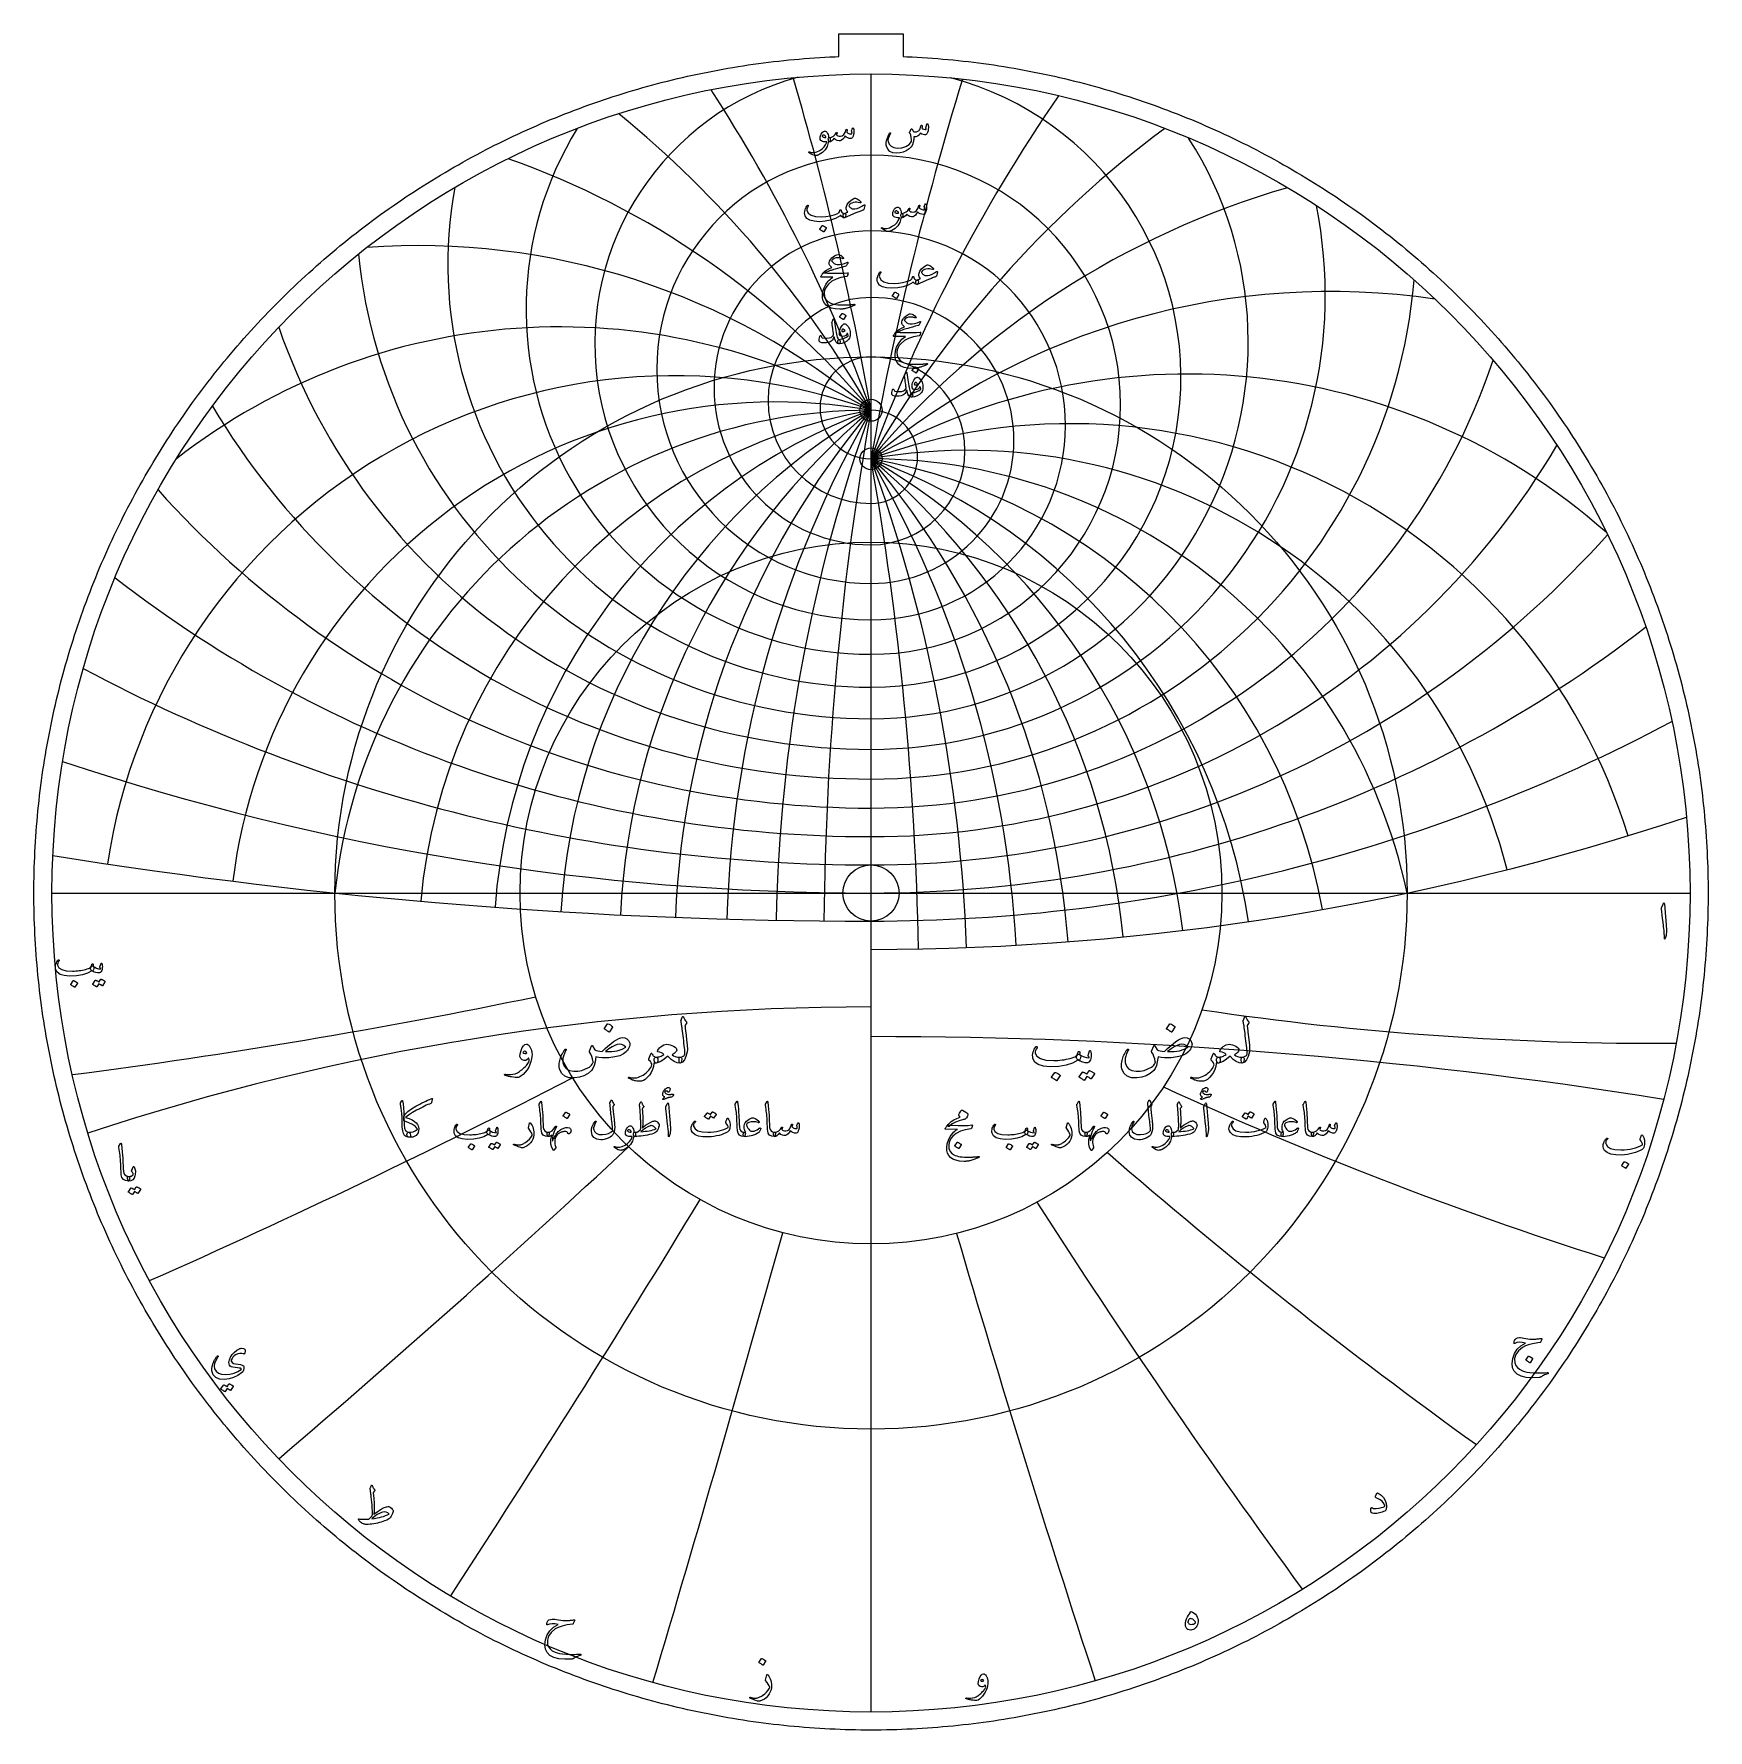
# Model space of a CAD drawing. Header units: millimetres. Extents: x -68 to 68, y -68 to 70.
import ezdxf

# ---------------------------------------------------------------- set-up
doc = ezdxf.new("R2010")
doc.units = ezdxf.units.MM
for name, color, linetype in [('CUT_INNER', 6, 'Continuous'), ('CUT_OUTER', 1, 'Continuous'), ('ENGRAVE', 7, 'Continuous'), ('ENGRAVE_FINE', 8, 'Continuous'), ('TEXT', 5, 'Continuous')]:
    doc.layers.add(name, color=color, linetype=linetype)

msp = doc.modelspace()

# ---------------------------------------------------------------- linework, layer by layer
at = {"layer": 'CUT_INNER'}
msp.add_circle((0, 0), 2.3, dxfattribs=at)
at = {"layer": 'CUT_OUTER'}
msp.add_lwpolyline([(68.4737, -0.4202), (68.4698, -0.8403), (68.4634, -1.2604), (68.4544, -1.6805), (68.4428, -2.1005), (68.4286, -2.5204), (68.4118, -2.9402), (68.3925, -3.3599), (68.3706, -3.7795), (68.3461, -4.1989), (68.3191, -4.6182), (68.2895, -5.0373), (68.2573, -5.4563), (68.2225, -5.875), (68.1852, -6.2935), (68.1453, -6.7117), (68.1028, -7.1297), (68.0578, -7.5475), (68.0102, -7.9649), (67.96, -8.3821), (67.9073, -8.7989), (67.8521, -9.2154), (67.7942, -9.6316), (67.7339, -10.0474), (67.6709, -10.4628), (67.6055, -10.8778), (67.5374, -11.2924), (67.4669, -11.7066), (67.3938, -12.1204), (67.3181, -12.5337), (67.24, -12.9465), (67.1593, -13.3588), (67.076, -13.7706), (66.9903, -14.182), (66.902, -14.5927), (66.8112, -15.003), (66.7179, -15.4126), (66.6221, -15.8217), (66.5237, -16.2302), (66.4229, -16.6381), (66.3196, -17.0453), (66.2137, -17.4519), (66.1054, -17.8579), (65.9946, -18.2632), (65.8813, -18.6677), (65.7655, -19.0716), (65.6472, -19.4748), (65.5265, -19.8772), (65.4033, -20.2789), (65.2776, -20.6799), (65.1495, -21.08), (65.0189, -21.4794), (64.8859, -21.8779), (64.7505, -22.2756), (64.6126, -22.6725), (64.4722, -23.0685), (64.3295, -23.4637), (64.1843, -23.858), (64.0367, -24.2513), (63.8867, -24.6438), (63.7343, -25.0354), (63.5795, -25.4259), (63.4222, -25.8156), (63.2627, -26.2042), (63.1007, -26.5919), (62.9363, -26.9786), (62.7696, -27.3643), (62.6005, -27.7489), (62.4291, -28.1325), (62.2553, -28.515), (62.0791, -28.8965), (61.9007, -29.2768), (61.7199, -29.6561), (61.5367, -30.0342), (61.3513, -30.4113), (61.1635, -30.7871), (60.9735, -31.1618), (60.7811, -31.5354), (60.5865, -31.9077), (60.3896, -32.2789), (60.1904, -32.6488), (59.9889, -33.0175), (59.7852, -33.385), (59.5792, -33.7512), (59.371, -34.1161), (59.1605, -34.4798), (58.9479, -34.8421), (58.733, -35.2032), (58.5159, -35.5629), (58.2965, -35.9213), (58.075, -36.2783), (57.8513, -36.634), (57.6255, -36.9882), (57.3974, -37.3411), (57.1672, -37.6926), (56.9349, -38.0427), (56.7004, -38.3913), (56.4638, -38.7385), (56.225, -39.0842), (55.9841, -39.4285), (55.7411, -39.7712), (55.4961, -40.1125), (55.2489, -40.4523), (54.9996, -40.7905), (54.7483, -41.1272), (54.4949, -41.4624), (54.2395, -41.796), (53.982, -42.128), (53.7225, -42.4584), (53.461, -42.7873), (53.1974, -43.1145), (52.9319, -43.4401), (52.6644, -43.764), (52.3948, -44.0864), (52.1233, -44.407), (51.8499, -44.726), (51.5745, -45.0433), (51.2971, -45.3589), (51.0178, -45.6728), (50.7366, -45.985), (50.4535, -46.2954), (50.1685, -46.6042), (49.8816, -46.9111), (49.5928, -47.2163), (49.3022, -47.5197), (49.0097, -47.8213), (48.7153, -48.1211), (48.4191, -48.4191), (48.1211, -48.7153), (47.8213, -49.0097), (47.5197, -49.3022), (47.2163, -49.5928), (46.9111, -49.8816), (46.6042, -50.1685), (46.2954, -50.4535), (45.985, -50.7366), (45.6728, -51.0178), (45.3589, -51.2971), (45.0433, -51.5745), (44.726, -51.8499), (44.407, -52.1233), (44.0864, -52.3948), (43.764, -52.6644), (43.4401, -52.9319), (43.1145, -53.1974), (42.7873, -53.461), (42.4584, -53.7225), (42.128, -53.982), (41.796, -54.2395), (41.4624, -54.4949), (41.1272, -54.7483), (40.7905, -54.9996), (40.4523, -55.2489), (40.1125, -55.4961), (39.7712, -55.7411), (39.4285, -55.9841), (39.0842, -56.225), (38.7385, -56.4638), (38.3913, -56.7004), (38.0427, -56.9349), (37.6926, -57.1672), (37.3411, -57.3974), (36.9882, -57.6255), (36.634, -57.8513), (36.2783, -58.075), (35.9213, -58.2965), (35.5629, -58.5159), (35.2032, -58.733), (34.8421, -58.9479), (34.4798, -59.1605), (34.1161, -59.371), (33.7512, -59.5792), (33.385, -59.7852), (33.0175, -59.9889), (32.6488, -60.1904), (32.2789, -60.3896), (31.9077, -60.5865), (31.5354, -60.7811), (31.1618, -60.9735), (30.7871, -61.1635), (30.4113, -61.3513), (30.0342, -61.5367), (29.6561, -61.7199), (29.2768, -61.9007), (28.8965, -62.0791), (28.515, -62.2553), (28.1325, -62.4291), (27.7489, -62.6005), (27.3643, -62.7696), (26.9786, -62.9363), (26.5919, -63.1007), (26.2042, -63.2627), (25.8156, -63.4222), (25.4259, -63.5795), (25.0354, -63.7343), (24.6438, -63.8867), (24.2513, -64.0367), (23.858, -64.1843), (23.4637, -64.3295), (23.0685, -64.4722), (22.6725, -64.6126), (22.2756, -64.7505), (21.8779, -64.8859), (21.4794, -65.0189), (21.08, -65.1495), (20.6799, -65.2776), (20.2789, -65.4033), (19.8772, -65.5265), (19.4748, -65.6472), (19.0716, -65.7655), (18.6677, -65.8813), (18.2632, -65.9946), (17.8579, -66.1054), (17.4519, -66.2137), (17.0453, -66.3196), (16.6381, -66.4229), (16.2302, -66.5237), (15.8217, -66.6221), (15.4126, -66.7179), (15.003, -66.8112), (14.5927, -66.902), (14.182, -66.9903), (13.7706, -67.076), (13.3588, -67.1593), (12.9465, -67.24), (12.5337, -67.3181), (12.1204, -67.3938), (11.7066, -67.4669), (11.2924, -67.5374), (10.8778, -67.6055), (10.4628, -67.6709), (10.0474, -67.7339), (9.6316, -67.7942), (9.2154, -67.8521), (8.7989, -67.9073), (8.3821, -67.96), (7.9649, -68.0102), (7.5475, -68.0578), (7.1297, -68.1028), (6.7117, -68.1453), (6.2935, -68.1852), (5.875, -68.2225), (5.4563, -68.2573), (5.0373, -68.2895), (4.6182, -68.3191), (4.1989, -68.3461), (3.7795, -68.3706), (3.3599, -68.3925), (2.9402, -68.4118), (2.5204, -68.4286), (2.1005, -68.4428), (1.6805, -68.4544), (1.2604, -68.4634), (0.8403, -68.4698), (0.4202, -68.4737), (0, -68.475), (-0.4202, -68.4737), (-0.8403, -68.4698), (-1.2604, -68.4634), (-1.6805, -68.4544), (-2.1005, -68.4428), (-2.5204, -68.4286), (-2.9402, -68.4118), (-3.3599, -68.3925), (-3.7795, -68.3706), (-4.1989, -68.3461), (-4.6182, -68.3191), (-5.0373, -68.2895), (-5.4563, -68.2573), (-5.875, -68.2225), (-6.2935, -68.1852), (-6.7117, -68.1453), (-7.1297, -68.1028), (-7.5475, -68.0578), (-7.9649, -68.0102), (-8.3821, -67.96), (-8.7989, -67.9073), (-9.2154, -67.8521), (-9.6316, -67.7942), (-10.0474, -67.7339), (-10.4628, -67.6709), (-10.8778, -67.6055), (-11.2924, -67.5374), (-11.7066, -67.4669), (-12.1204, -67.3938), (-12.5337, -67.3181), (-12.9465, -67.24), (-13.3588, -67.1593), (-13.7706, -67.076), (-14.182, -66.9903), (-14.5927, -66.902), (-15.003, -66.8112), (-15.4126, -66.7179), (-15.8217, -66.6221), (-16.2302, -66.5237), (-16.6381, -66.4229), (-17.0453, -66.3196), (-17.4519, -66.2137), (-17.8579, -66.1054), (-18.2632, -65.9946), (-18.6677, -65.8813), (-19.0716, -65.7655), (-19.4748, -65.6472), (-19.8772, -65.5265), (-20.2789, -65.4033), (-20.6799, -65.2776), (-21.08, -65.1495), (-21.4794, -65.0189), (-21.8779, -64.8859), (-22.2756, -64.7505), (-22.6725, -64.6126), (-23.0685, -64.4722), (-23.4637, -64.3295), (-23.858, -64.1843), (-24.2513, -64.0367), (-24.6438, -63.8867), (-25.0354, -63.7343), (-25.4259, -63.5795), (-25.8156, -63.4222), (-26.2042, -63.2627), (-26.5919, -63.1007), (-26.9786, -62.9363), (-27.3643, -62.7696), (-27.7489, -62.6005), (-28.1325, -62.4291), (-28.515, -62.2553), (-28.8965, -62.0791), (-29.2768, -61.9007), (-29.6561, -61.7199), (-30.0342, -61.5367), (-30.4113, -61.3513), (-30.7871, -61.1635), (-31.1618, -60.9735), (-31.5354, -60.7811), (-31.9077, -60.5865), (-32.2789, -60.3896), (-32.6488, -60.1904), (-33.0175, -59.9889), (-33.385, -59.7852), (-33.7512, -59.5792), (-34.1161, -59.371), (-34.4798, -59.1605), (-34.8421, -58.9479), (-35.2032, -58.733), (-35.5629, -58.5159), (-35.9213, -58.2965), (-36.2783, -58.075), (-36.634, -57.8513), (-36.9882, -57.6255), (-37.3411, -57.3974), (-37.6926, -57.1672), (-38.0427, -56.9349), (-38.3913, -56.7004), (-38.7385, -56.4638), (-39.0842, -56.225), (-39.4285, -55.9841), (-39.7712, -55.7411), (-40.1125, -55.4961), (-40.4523, -55.2489), (-40.7905, -54.9996), (-41.1272, -54.7483), (-41.4624, -54.4949), (-41.796, -54.2395), (-42.128, -53.982), (-42.4584, -53.7225), (-42.7873, -53.461), (-43.1145, -53.1974), (-43.4401, -52.9319), (-43.764, -52.6644), (-44.0864, -52.3948), (-44.407, -52.1233), (-44.726, -51.8499), (-45.0433, -51.5745), (-45.3589, -51.2971), (-45.6728, -51.0178), (-45.985, -50.7366), (-46.2954, -50.4535), (-46.6042, -50.1685), (-46.9111, -49.8816), (-47.2163, -49.5928), (-47.5197, -49.3022), (-47.8213, -49.0097), (-48.1211, -48.7153), (-48.4191, -48.4191), (-48.7153, -48.1211), (-49.0097, -47.8213), (-49.3022, -47.5197), (-49.5928, -47.2163), (-49.8816, -46.9111), (-50.1685, -46.6042), (-50.4535, -46.2954), (-50.7366, -45.985), (-51.0178, -45.6728), (-51.2971, -45.3589), (-51.5745, -45.0433), (-51.8499, -44.726), (-52.1233, -44.407), (-52.3948, -44.0864), (-52.6644, -43.764), (-52.9319, -43.4401), (-53.1974, -43.1145), (-53.461, -42.7873), (-53.7225, -42.4584), (-53.982, -42.128), (-54.2395, -41.796), (-54.4949, -41.4624), (-54.7483, -41.1272), (-54.9996, -40.7905), (-55.2489, -40.4523), (-55.4961, -40.1125), (-55.7411, -39.7712), (-55.9841, -39.4285), (-56.225, -39.0842), (-56.4638, -38.7385), (-56.7004, -38.3913), (-56.9349, -38.0427), (-57.1672, -37.6926), (-57.3974, -37.3411), (-57.6255, -36.9882), (-57.8513, -36.634), (-58.075, -36.2783), (-58.2965, -35.9213), (-58.5159, -35.5629), (-58.733, -35.2032), (-58.9479, -34.8421), (-59.1605, -34.4798), (-59.371, -34.1161), (-59.5792, -33.7512), (-59.7852, -33.385), (-59.9889, -33.0175), (-60.1904, -32.6488), (-60.3896, -32.2789), (-60.5865, -31.9077), (-60.7811, -31.5354), (-60.9735, -31.1618), (-61.1635, -30.7871), (-61.3513, -30.4113), (-61.5367, -30.0342), (-61.7199, -29.6561), (-61.9007, -29.2768), (-62.0791, -28.8965), (-62.2553, -28.515), (-62.4291, -28.1325), (-62.6005, -27.7489), (-62.7696, -27.3643), (-62.9363, -26.9786), (-63.1007, -26.5919), (-63.2627, -26.2042), (-63.4222, -25.8156), (-63.5795, -25.4259), (-63.7343, -25.0354), (-63.8867, -24.6438), (-64.0367, -24.2513), (-64.1843, -23.858), (-64.3295, -23.4637), (-64.4722, -23.0685), (-64.6126, -22.6725), (-64.7505, -22.2756), (-64.8859, -21.8779), (-65.0189, -21.4794), (-65.1495, -21.08), (-65.2776, -20.6799), (-65.4033, -20.2789), (-65.5265, -19.8772), (-65.6472, -19.4748), (-65.7655, -19.0716), (-65.8813, -18.6677), (-65.9946, -18.2632), (-66.1054, -17.8579), (-66.2137, -17.4519), (-66.3196, -17.0453), (-66.4229, -16.6381), (-66.5237, -16.2302), (-66.6221, -15.8217), (-66.7179, -15.4126), (-66.8112, -15.003), (-66.902, -14.5927), (-66.9903, -14.182), (-67.076, -13.7706), (-67.1593, -13.3588), (-67.24, -12.9465), (-67.3181, -12.5337), (-67.3938, -12.1204), (-67.4669, -11.7066), (-67.5374, -11.2924), (-67.6055, -10.8778), (-67.6709, -10.4628), (-67.7339, -10.0474), (-67.7942, -9.6316), (-67.8521, -9.2154), (-67.9073, -8.7989), (-67.96, -8.3821), (-68.0102, -7.9649), (-68.0578, -7.5475), (-68.1028, -7.1297), (-68.1453, -6.7117), (-68.1852, -6.2935), (-68.2225, -5.875), (-68.2573, -5.4563), (-68.2895, -5.0373), (-68.3191, -4.6182), (-68.3461, -4.1989), (-68.3706, -3.7795), (-68.3925, -3.3599), (-68.4118, -2.9402), (-68.4286, -2.5204), (-68.4428, -2.1005), (-68.4544, -1.6805), (-68.4634, -1.2604), (-68.4698, -0.8403), (-68.4737, -0.4202), (-68.475, 0), (-68.4737, 0.4202), (-68.4698, 0.8403), (-68.4634, 1.2604), (-68.4544, 1.6805), (-68.4428, 2.1005), (-68.4286, 2.5204), (-68.4118, 2.9402), (-68.3925, 3.3599), (-68.3706, 3.7795), (-68.3461, 4.1989), (-68.3191, 4.6182), (-68.2895, 5.0373), (-68.2573, 5.4563), (-68.2225, 5.875), (-68.1852, 6.2935), (-68.1453, 6.7117), (-68.1028, 7.1297), (-68.0578, 7.5475), (-68.0102, 7.9649), (-67.96, 8.3821), (-67.9073, 8.7989), (-67.8521, 9.2154), (-67.7942, 9.6316), (-67.7339, 10.0474), (-67.6709, 10.4628), (-67.6055, 10.8778), (-67.5374, 11.2924), (-67.4669, 11.7066), (-67.3938, 12.1204), (-67.3181, 12.5337), (-67.24, 12.9465), (-67.1593, 13.3588), (-67.076, 13.7706), (-66.9903, 14.182), (-66.902, 14.5927), (-66.8112, 15.003), (-66.7179, 15.4126), (-66.6221, 15.8217), (-66.5237, 16.2302), (-66.4229, 16.6381), (-66.3196, 17.0453), (-66.2137, 17.4519), (-66.1054, 17.8579), (-65.9946, 18.2632), (-65.8813, 18.6677), (-65.7655, 19.0716), (-65.6472, 19.4748), (-65.5265, 19.8772), (-65.4033, 20.2789), (-65.2776, 20.6799), (-65.1495, 21.08), (-65.0189, 21.4794), (-64.8859, 21.8779), (-64.7505, 22.2756), (-64.6126, 22.6725), (-64.4722, 23.0685), (-64.3295, 23.4637), (-64.1843, 23.858), (-64.0367, 24.2513), (-63.8867, 24.6438), (-63.7343, 25.0354), (-63.5795, 25.4259), (-63.4222, 25.8156), (-63.2627, 26.2042), (-63.1007, 26.5919), (-62.9363, 26.9786), (-62.7696, 27.3643), (-62.6005, 27.7489), (-62.4291, 28.1325), (-62.2553, 28.515), (-62.0791, 28.8965), (-61.9007, 29.2768), (-61.7199, 29.6561), (-61.5367, 30.0342), (-61.3513, 30.4113), (-61.1635, 30.7871), (-60.9735, 31.1618), (-60.7811, 31.5354), (-60.5865, 31.9077), (-60.3896, 32.2789), (-60.1904, 32.6488), (-59.9889, 33.0175), (-59.7852, 33.385), (-59.5792, 33.7512), (-59.371, 34.1161), (-59.1605, 34.4798), (-58.9479, 34.8421), (-58.733, 35.2032), (-58.5159, 35.5629), (-58.2965, 35.9213), (-58.075, 36.2783), (-57.8513, 36.634), (-57.6255, 36.9882), (-57.3974, 37.3411), (-57.1672, 37.6926), (-56.9349, 38.0427), (-56.7004, 38.3913), (-56.4638, 38.7385), (-56.225, 39.0842), (-55.9841, 39.4285), (-55.7411, 39.7712), (-55.4961, 40.1125), (-55.2489, 40.4523), (-54.9996, 40.7905), (-54.7483, 41.1272), (-54.4949, 41.4624), (-54.2395, 41.796), (-53.982, 42.128), (-53.7225, 42.4584), (-53.461, 42.7873), (-53.1974, 43.1145), (-52.9319, 43.4401), (-52.6644, 43.764), (-52.3948, 44.0864), (-52.1233, 44.407), (-51.8499, 44.726), (-51.5745, 45.0433), (-51.2971, 45.3589), (-51.0178, 45.6728), (-50.7366, 45.985), (-50.4535, 46.2954), (-50.1685, 46.6042), (-49.8816, 46.9111), (-49.5928, 47.2163), (-49.3022, 47.5197), (-49.0097, 47.8213), (-48.7153, 48.1211), (-48.4191, 48.4191), (-48.1211, 48.7153), (-47.8213, 49.0097), (-47.5197, 49.3022), (-47.2163, 49.5928), (-46.9111, 49.8816), (-46.6042, 50.1685), (-46.2954, 50.4535), (-45.985, 50.7366), (-45.6728, 51.0178), (-45.3589, 51.2971), (-45.0433, 51.5745), (-44.726, 51.8499), (-44.407, 52.1233), (-44.0864, 52.3948), (-43.764, 52.6644), (-43.4401, 52.9319), (-43.1145, 53.1974), (-42.7873, 53.461), (-42.4584, 53.7225), (-42.128, 53.982), (-41.796, 54.2395), (-41.4624, 54.4949), (-41.1272, 54.7483), (-40.7905, 54.9996), (-40.4523, 55.2489), (-40.1125, 55.4961), (-39.7712, 55.7411), (-39.4285, 55.9841), (-39.0842, 56.225), (-38.7385, 56.4638), (-38.3913, 56.7004), (-38.0427, 56.9349), (-37.6926, 57.1672), (-37.3411, 57.3974), (-36.9882, 57.6255), (-36.634, 57.8513), (-36.2783, 58.075), (-35.9213, 58.2965), (-35.5629, 58.5159), (-35.2032, 58.733), (-34.8421, 58.9479), (-34.4798, 59.1605), (-34.1161, 59.371), (-33.7512, 59.5792), (-33.385, 59.7852), (-33.0175, 59.9889), (-32.6488, 60.1904), (-32.2789, 60.3896), (-31.9077, 60.5865), (-31.5354, 60.7811), (-31.1618, 60.9735), (-30.7871, 61.1635), (-30.4113, 61.3513), (-30.0342, 61.5367), (-29.6561, 61.7199), (-29.2768, 61.9007), (-28.8965, 62.0791), (-28.515, 62.2553), (-28.1325, 62.4291), (-27.7489, 62.6005), (-27.3643, 62.7696), (-26.9786, 62.9363), (-26.5919, 63.1007), (-26.2042, 63.2627), (-25.8156, 63.4222), (-25.4259, 63.5795), (-25.0354, 63.7343), (-24.6438, 63.8867), (-24.2513, 64.0367), (-23.858, 64.1843), (-23.4637, 64.3295), (-23.0685, 64.4722), (-22.6725, 64.6126), (-22.2756, 64.7505), (-21.8779, 64.8859), (-21.4794, 65.0189), (-21.08, 65.1495), (-20.6799, 65.2776), (-20.2789, 65.4033), (-19.8772, 65.5265), (-19.4748, 65.6472), (-19.0716, 65.7655), (-18.6677, 65.8813), (-18.2632, 65.9946), (-17.8579, 66.1054), (-17.4519, 66.2137), (-17.0453, 66.3196), (-16.6381, 66.4229), (-16.2302, 66.5237), (-15.8217, 66.6221), (-15.4126, 66.7179), (-15.003, 66.8112), (-14.5927, 66.902), (-14.182, 66.9903), (-13.7706, 67.076), (-13.3588, 67.1593), (-12.9465, 67.24), (-12.5337, 67.3181), (-12.1204, 67.3938), (-11.7066, 67.4669), (-11.2924, 67.5374), (-10.8778, 67.6055), (-10.4628, 67.6709), (-10.0474, 67.7339), (-9.6316, 67.7942), (-9.2154, 67.8521), (-8.7989, 67.9073), (-8.3821, 67.96), (-7.9649, 68.0102), (-7.5475, 68.0578), (-7.1297, 68.1028), (-6.7117, 68.1453), (-6.2935, 68.1852), (-5.875, 68.2225), (-5.4563, 68.2573), (-5.0373, 68.2895), (-4.6182, 68.3191), (-4.1989, 68.3461), (-3.7795, 68.3706), (-3.3599, 68.3925), (-2.9402, 68.4118), (-2.625, 68.4244), (-2.625, 70.275), (2.625, 70.275), (2.625, 68.4244), (2.9402, 68.4118), (3.3599, 68.3925), (3.7795, 68.3706), (4.1989, 68.3461), (4.6182, 68.3191), (5.0373, 68.2895), (5.4563, 68.2573), (5.875, 68.2225), (6.2935, 68.1852), (6.7117, 68.1453), (7.1297, 68.1028), (7.5475, 68.0578), (7.9649, 68.0102), (8.3821, 67.96), (8.7989, 67.9073), (9.2154, 67.8521), (9.6316, 67.7942), (10.0474, 67.7339), (10.4628, 67.6709), (10.8778, 67.6055), (11.2924, 67.5374), (11.7066, 67.4669), (12.1204, 67.3938), (12.5337, 67.3181), (12.9465, 67.24), (13.3588, 67.1593), (13.7706, 67.076), (14.182, 66.9903), (14.5927, 66.902), (15.003, 66.8112), (15.4126, 66.7179), (15.8217, 66.6221), (16.2302, 66.5237), (16.6381, 66.4229), (17.0453, 66.3196), (17.4519, 66.2137), (17.8579, 66.1054), (18.2632, 65.9946), (18.6677, 65.8813), (19.0716, 65.7655), (19.4748, 65.6472), (19.8772, 65.5265), (20.2789, 65.4033), (20.6799, 65.2776), (21.08, 65.1495), (21.4794, 65.0189), (21.8779, 64.8859), (22.2756, 64.7505), (22.6725, 64.6126), (23.0685, 64.4722), (23.4637, 64.3295), (23.858, 64.1843), (24.2513, 64.0367), (24.6438, 63.8867), (25.0354, 63.7343), (25.4259, 63.5795), (25.8156, 63.4222), (26.2042, 63.2627), (26.5919, 63.1007), (26.9786, 62.9363), (27.3643, 62.7696), (27.7489, 62.6005), (28.1325, 62.4291), (28.515, 62.2553), (28.8965, 62.0791), (29.2768, 61.9007), (29.6561, 61.7199), (30.0342, 61.5367), (30.4113, 61.3513), (30.7871, 61.1635), (31.1618, 60.9735), (31.5354, 60.7811), (31.9077, 60.5865), (32.2789, 60.3896), (32.6488, 60.1904), (33.0175, 59.9889), (33.385, 59.7852), (33.7512, 59.5792), (34.1161, 59.371), (34.4798, 59.1605), (34.8421, 58.9479), (35.2032, 58.733), (35.5629, 58.5159), (35.9213, 58.2965), (36.2783, 58.075), (36.634, 57.8513), (36.9882, 57.6255), (37.3411, 57.3974), (37.6926, 57.1672), (38.0427, 56.9349), (38.3913, 56.7004), (38.7385, 56.4638), (39.0842, 56.225), (39.4285, 55.9841), (39.7712, 55.7411), (40.1125, 55.4961), (40.4523, 55.2489), (40.7905, 54.9996), (41.1272, 54.7483), (41.4624, 54.4949), (41.796, 54.2395), (42.128, 53.982), (42.4584, 53.7225), (42.7873, 53.461), (43.1145, 53.1974), (43.4401, 52.9319), (43.764, 52.6644), (44.0864, 52.3948), (44.407, 52.1233), (44.726, 51.8499), (45.0433, 51.5745), (45.3589, 51.2971), (45.6728, 51.0178), (45.985, 50.7366), (46.2954, 50.4535), (46.6042, 50.1685), (46.9111, 49.8816), (47.2163, 49.5928), (47.5197, 49.3022), (47.8213, 49.0097), (48.1211, 48.7153), (48.4191, 48.4191), (48.7153, 48.1211), (49.0097, 47.8213), (49.3022, 47.5197), (49.5928, 47.2163), (49.8816, 46.9111), (50.1685, 46.6042), (50.4535, 46.2954), (50.7366, 45.985), (51.0178, 45.6728), (51.2971, 45.3589), (51.5745, 45.0433), (51.8499, 44.726), (52.1233, 44.407), (52.3948, 44.0864), (52.6644, 43.764), (52.9319, 43.4401), (53.1974, 43.1145), (53.461, 42.7873), (53.7225, 42.4584), (53.982, 42.128), (54.2395, 41.796), (54.4949, 41.4624), (54.7483, 41.1272), (54.9996, 40.7905), (55.2489, 40.4523), (55.4961, 40.1125), (55.7411, 39.7712), (55.9841, 39.4285), (56.225, 39.0842), (56.4638, 38.7385), (56.7004, 38.3913), (56.9349, 38.0427), (57.1672, 37.6926), (57.3974, 37.3411), (57.6255, 36.9882), (57.8513, 36.634), (58.075, 36.2783), (58.2965, 35.9213), (58.5159, 35.5629), (58.733, 35.2032), (58.9479, 34.8421), (59.1605, 34.4798), (59.371, 34.1161), (59.5792, 33.7512), (59.7852, 33.385), (59.9889, 33.0175), (60.1904, 32.6488), (60.3896, 32.2789), (60.5865, 31.9077), (60.7811, 31.5354), (60.9735, 31.1618), (61.1635, 30.7871), (61.3513, 30.4113), (61.5367, 30.0342), (61.7199, 29.6561), (61.9007, 29.2768), (62.0791, 28.8965), (62.2553, 28.515), (62.4291, 28.1325), (62.6005, 27.7489), (62.7696, 27.3643), (62.9363, 26.9786), (63.1007, 26.5919), (63.2627, 26.2042), (63.4222, 25.8156), (63.5795, 25.4259), (63.7343, 25.0354), (63.8867, 24.6438), (64.0367, 24.2513), (64.1843, 23.858), (64.3295, 23.4637), (64.4722, 23.0685), (64.6126, 22.6725), (64.7505, 22.2756), (64.8859, 21.8779), (65.0189, 21.4794), (65.1495, 21.08), (65.2776, 20.6799), (65.4033, 20.2789), (65.5265, 19.8772), (65.6472, 19.4748), (65.7655, 19.0716), (65.8813, 18.6677), (65.9946, 18.2632), (66.1054, 17.8579), (66.2137, 17.4519), (66.3196, 17.0453), (66.4229, 16.6381), (66.5237, 16.2302), (66.6221, 15.8217), (66.7179, 15.4126), (66.8112, 15.003), (66.902, 14.5927), (66.9903, 14.182), (67.076, 13.7706), (67.1593, 13.3588), (67.24, 12.9465), (67.3181, 12.5337), (67.3938, 12.1204), (67.4669, 11.7066), (67.5374, 11.2924), (67.6055, 10.8778), (67.6709, 10.4628), (67.7339, 10.0474), (67.7942, 9.6316), (67.8521, 9.2154), (67.9073, 8.7989), (67.96, 8.3821), (68.0102, 7.9649), (68.0578, 7.5475), (68.1028, 7.1297), (68.1453, 6.7117), (68.1852, 6.2935), (68.2225, 5.875), (68.2573, 5.4563), (68.2895, 5.0373), (68.3191, 4.6182), (68.3461, 4.1989), (68.3706, 3.7795), (68.3925, 3.3599), (68.4118, 2.9402), (68.4286, 2.5204), (68.4428, 2.1005), (68.4544, 1.6805), (68.4634, 1.2604), (68.4698, 0.8403), (68.4737, 0.4202), (68.475, 0)], close=True, dxfattribs=at)
at = {"layer": 'ENGRAVE'}
for points in [[(0, -67), (0, 67)], [(0, -67), (0, 67)], [(-67, 0), (0, 0)], [(0, 0), (67, 0)], [(0, -67), (0, -28.7086)], [(0, -67), (0, -28.7086)]]:
    msp.add_lwpolyline(points, dxfattribs=at)
for centre, radius in [((0, 0), 67), ((0, 0), 43.8575), ((0, 39.4895), 0.9), ((0, 35.5151), 0.9), ((0, 0), 28.7086)]:
    msp.add_circle(centre, radius, dxfattribs=at)
for centre, radius, start, end in [((0, 44.9406), 22.5941, 105.294428, 270), ((0, 42.185), 25.3496, 270, 75.098871), ((0, 47.745), 28.2184, 148.369607, 270), ((0, 45.1068), 30.8566, 270, 32.660581), ((0, 42.8429), 17.5218, 90, 270), ((0, 39.9456), 20.419, 270, 90), ((0, 51.4552), 34.6199, 169.605342, 270), ((0, 48.9134), 37.1618, 270, 11.350415), ((0, 41.3204), 12.8391, 90, 270), ((0, 38.253), 15.9065, 270, 90), ((0, 56.3778), 42.1277, 185.608142, 270), ((0, 53.9139), 44.5917, 270, 355.154789), ((0, 40.2865), 8.4222, 90, 270), ((0, 37.0149), 11.6938, 270, 90), ((0, 63.0021), 51.2505, 199.041634, 270), ((0, 39.6863), 4.1712, 90, 270), ((0, 36.1694), 7.6881, 270, 90), ((0, 60.5995), 53.6532, 270, 341.512805), ((0, 72.1508), 62.8286, 210.960954, 270), ((0, -4.6096), 44.0991, 90, 174), ((0, -4.6096), 44.0991, 90, 174), ((0, 35.6769), 3.8126, 270, 90), ((0, 69.7945), 65.1849, 270, 329.403421), ((0, -9.3222), 44.8373, 12, 90), ((0, -9.3222), 44.8373, 12, 90), ((0, 85.3124), 78.366, 221.90416, 270), ((0, 82.9884), 80.69, 270, 318.301486), ((0, 105.4714), 100.8618, 232.186506, 270), ((0, 103.1666), 103.1666, 270, 307.896908), ((0, 139.6019), 137.3034, 242.011338, 270), ((0, 137.3034), 139.6019, 270, 297.988662), ((0, 208.6381), 208.6381, 251.5206, 270), ((0, 206.3333), 210.9429, 270, 288.436365), ((0, 417.2761), 419.5746, 260.821116, 270), ((-129.5849, 483.6175), 502.5949, 277.344836, 281.727831), ((64.0554, 239.058), 251.3469, 261.538852, 270.412415), ((-312.8961, 541.9519), 627.3271, 293.871864, 297.3782603), ((154.6262, 267.8205), 312.3469, 245.263509, 252.362359), ((-589.9622, 589.9622), 835.4844, 310.4015546, 313.0313519), ((291.4844, 291.4844), 414.5477, 228.966788, 234.290925), ((-1083.7769, 625.7189), 1252.206, 326.9332513, 328.6864494), ((535.384, 309.1041), 619.762, 212.653734, 216.203159), ((-2417.5214, 647.7729), 2503.1866, 343.4662896, 344.3428886), ((1194.1433, 319.9697), 1237.0459, 196.3296474, 198.1043599)]:
    msp.add_arc(centre, radius, start, end, dxfattribs=at)
at = {"layer": 'ENGRAVE_FINE'}
for centre, radius, start, end in [((-250.0983, -4.6096), 253.9564, 10, 16.307077), ((-250.0983, -4.6096), 253.9564, 10, 16.307077), ((-121.1612, -4.6096), 128.9371, 20, 33.050278), ((-121.1612, -4.6096), 128.9371, 20, 33.050278), ((254.2849, -9.3222), 258.2077, 162.904814, 170), ((254.2849, -9.3222), 258.2077, 162.904814, 170), ((123.1894, -9.3222), 131.0955, 145.347527, 160), ((123.1894, -9.3222), 131.0955, 145.347527, 160), ((-76.3818, -4.6096), 88.1981, 30, 50.802338), ((-76.3818, -4.6096), 88.1981, 30, 50.802338), ((77.6605, -9.3222), 89.6746, 126.734636, 150), ((77.6605, -9.3222), 89.6746, 126.734636, 150), ((-52.5552, -4.6096), 68.606, 40, 70.519869), ((-52.5552, -4.6096), 68.606, 40, 70.519869), ((53.435, -9.3222), 69.7544, 106.117508, 140), ((53.435, -9.3222), 69.7544, 106.117508, 140), ((-37.0035, -4.6096), 57.5672, 50, 94.223793), ((-37.0035, -4.6096), 57.5672, 50, 94.223793), ((37.623, -9.3222), 58.5309, 81.638995, 130), ((37.623, -9.3222), 58.5309, 81.638995, 130), ((-25.4606, -4.6096), 50.9212, 60, 128.001983), ((-25.4606, -4.6096), 50.9212, 60, 128.001983), ((-16.0507, -4.6096), 46.9292, 70, 171.439234), ((-16.0507, -4.6096), 46.9292, 70, 171.439234), ((25.8868, -9.3222), 51.7736, 48.537724, 120), ((25.8868, -9.3222), 51.7736, 48.537724, 120), ((-7.7759, -4.6096), 44.7794, 80, 172.852221), ((-7.7759, -4.6096), 44.7794, 80, 172.852221), ((7.7759, -4.6096), 44.7794, 100, 174.964041), ((7.7759, -4.6096), 44.7794, 100, 174.964041), ((16.0507, -4.6096), 46.9292, 110, 175.796797), ((16.0507, -4.6096), 46.9292, 110, 175.796797), ((25.4606, -4.6096), 50.9212, 120, 176.533787), ((25.4606, -4.6096), 50.9212, 120, 176.533787), ((37.0035, -4.6096), 57.5672, 130, 177.200152), ((37.0035, -4.6096), 57.5672, 130, 177.200152), ((52.5552, -4.6096), 68.606, 140, 177.814446), ((52.5552, -4.6096), 68.606, 140, 177.814446), ((76.3818, -4.6096), 88.1981, 150, 178.39094), ((76.3818, -4.6096), 88.1981, 150, 178.39094), ((121.1612, -4.6096), 128.9371, 160, 178.9411), ((121.1612, -4.6096), 128.9371, 160, 178.9411), ((250.0983, -4.6096), 253.9564, 170, 179.474591), ((250.0983, -4.6096), 253.9564, 170, 179.474591), ((16.3194, -9.3222), 47.7149, 17.073232, 110), ((16.3194, -9.3222), 47.7149, 17.073232, 110), ((7.906, -9.3222), 45.529, 14.279181, 100), ((7.906, -9.3222), 45.529, 14.279181, 100), ((-254.2849, -9.3222), 258.2077, 1.053689, 10), ((-123.1894, -9.3222), 131.0955, 2.123449, 20), ((-77.6605, -9.3222), 89.6746, 3.226343, 30), ((-53.435, -9.3222), 69.7544, 4.381542, 40), ((-37.623, -9.3222), 58.5309, 5.611746, 50), ((-25.8868, -9.3222), 51.7736, 6.945124, 60), ((-16.3194, -9.3222), 47.7149, 8.418164, 70), ((-7.906, -9.3222), 45.529, 10.080084, 80), ((-7.906, -9.3222), 45.529, 10.080084, 80), ((-16.3194, -9.3222), 47.7149, 8.418164, 70), ((-25.8868, -9.3222), 51.7736, 6.945124, 60), ((-37.623, -9.3222), 58.5309, 5.611746, 50), ((-53.435, -9.3222), 69.7544, 4.381542, 40), ((-77.6605, -9.3222), 89.6746, 3.226343, 30), ((-123.1894, -9.3222), 131.0955, 2.123449, 20), ((-254.2849, -9.3222), 258.2077, 1.053689, 10), ((0, -213.2992), 203.977, 90, 108.302709), ((0, -424.3012), 412.5496, 80.957515, 90)]:
    msp.add_arc(centre, radius, start, end, dxfattribs=at)
at = {"layer": 'TEXT'}
for points in [[(-1.479, 62.5749), (-1.4703, 62.5808), (-1.4601, 62.5789), (-1.4483, 62.5689), (-1.4351, 62.5509), (-1.4209, 62.5205), (-1.4102, 62.4771), (-1.4029, 62.4207), (-1.3992, 62.3513), (-1.3979, 62.2725), (-1.4022, 62.1956), (-1.4119, 62.1208), (-1.4271, 62.0479), (-1.4715, 61.9062), (-1.5209, 61.8044), (-1.5753, 61.7425), (-1.6347, 61.7206), (-1.7752, 61.7288), (-1.9052, 61.7655), (-2.0247, 61.8306), (-2.1337, 61.9242), (-2.2085, 61.7767), (-2.2974, 61.6617), (-2.4002, 61.5791), (-2.5169, 61.529), (-2.6394, 61.518), (-2.7634, 61.5489), (-2.8889, 61.6218), (-3.0159, 61.7366), (-3.1187, 61.6056), (-3.2195, 61.512), (-3.3183, 61.4559), (-3.4151, 61.4372), (-3.4346, 61.4481), (-3.453, 61.4811), (-3.4705, 61.536), (-3.487, 61.6128), (-3.4929, 61.6886), (-3.483, 61.7445), (-3.457, 61.7805), (-3.4151, 61.7964), (-3.231, 61.8381), (-3.0698, 61.9192), (-2.9316, 62.0397), (-2.8163, 62.1996), (-2.8101, 62.2083), (-2.8033, 62.2146), (-2.7961, 62.2183), (-2.7884, 62.2196), (-2.7789, 62.2186), (-2.7704, 62.2156), (-2.7629, 62.2106), (-2.7564, 62.2036), (-2.7527, 62.1822), (-2.7614, 62.1457), (-2.7826, 62.0943), (-2.8163, 62.028), (-2.7721, 61.9768), (-2.7035, 61.9391), (-2.6105, 61.9149), (-2.493, 61.9042), (-2.3465, 61.9349), (-2.2185, 62.0349), (-2.109, 62.2044), (-2.0179, 62.4431), (-2.0134, 62.4553), (-2.0079, 62.4641), (-2.0015, 62.4693), (-1.994, 62.4711), (-1.9827, 62.4701), (-1.973, 62.4671), (-1.9648, 62.4621), (-1.958, 62.4551), (-1.9531, 62.4451), (-1.9501, 62.4351), (-1.9491, 62.4252), (-1.9501, 62.4152), (-1.99, 62.2475), (-1.9433, 62.2061), (-1.8872, 62.1697), (-1.8216, 62.1382), (-1.7465, 62.1118), (-1.6734, 62.0946), (-1.6177, 62.0908), (-1.5796, 62.1006), (-1.5589, 62.1238), (-1.5521, 62.1592), (-1.5559, 62.2096), (-1.5701, 62.275), (-1.5948, 62.3553), (-1.5905, 62.378), (-1.5698, 62.4222), (-1.5327, 62.4878), (-1.479, 62.5749)], [(4.5548, 62.8862), (4.5618, 62.9037), (4.5708, 62.9162), (4.5817, 62.9237), (4.5947, 62.9261), (4.6114, 62.9242), (4.6257, 62.9182), (4.6374, 62.9082), (4.6466, 62.8942), (4.6693, 62.8443), (4.6855, 62.7824), (4.6953, 62.7086), (4.6985, 62.6228), (4.6898, 62.4825), (4.6636, 62.3493), (4.6199, 62.2231), (4.5588, 62.1038), (4.5378, 62.0751), (4.5149, 62.0529), (4.4899, 62.0372), (4.463, 62.028), (4.3654, 62.0217), (4.2604, 62.0389), (4.1479, 62.0796), (4.0279, 62.1437), (3.9268, 62.0053), (3.8073, 61.9132), (3.6693, 61.8675), (3.5129, 61.8683), (3.5078, 61.7841), (3.5004, 61.7031), (3.4908, 61.6254), (3.479, 61.5509), (3.4649, 61.4792), (3.4485, 61.4097), (3.4299, 61.3425), (3.4091, 61.2775), (3.3607, 61.1602), (3.2953, 61.0519), (3.213, 60.9526), (3.1137, 60.8623), (2.8814, 60.7076), (2.6357, 60.5989), (2.3764, 60.536), (2.1037, 60.519), (1.7966, 60.5607), (1.5539, 60.6697), (1.3755, 60.8461), (1.2615, 61.0899), (1.246, 61.1777), (1.2435, 61.2815), (1.254, 61.4012), (1.2774, 61.537), (1.3151, 61.6857), (1.3682, 61.8403), (1.4368, 62.001), (1.5209, 62.1677), (1.5277, 62.1782), (1.5359, 62.1856), (1.5456, 62.1901), (1.5569, 62.1916), (1.5681, 62.1906), (1.5778, 62.1876), (1.586, 62.1827), (1.5928, 62.1757), (1.5973, 62.1654), (1.5988, 62.1547), (1.5973, 62.1435), (1.5928, 62.1318), (1.486, 61.91), (1.4171, 61.7276), (1.3862, 61.5846), (1.3932, 61.4811), (1.494, 61.2528), (1.6527, 61.0869), (1.8692, 60.9833), (2.1437, 60.9422), (2.5274, 60.9666), (2.8522, 61.0639), (3.1182, 61.2341), (3.3253, 61.4771), (3.3245, 61.6373), (3.2983, 61.8064), (3.2467, 61.9846), (3.1696, 62.1717), (3.1599, 62.1906), (3.1546, 62.2076), (3.1539, 62.2226), (3.1576, 62.2355), (3.1791, 62.2801), (3.1995, 62.3219), (3.219, 62.3609), (3.2375, 62.3972), (3.2549, 62.4303), (3.2714, 62.4596), (3.2869, 62.4852), (3.3013, 62.507), (3.3096, 62.5162), (3.3183, 62.52), (3.3275, 62.5182), (3.3373, 62.511), (3.3422, 62.5055), (3.3492, 62.497), (3.3582, 62.4855), (3.3692, 62.4711), (3.3817, 62.4536), (3.3951, 62.4331), (3.4096, 62.4097), (3.4251, 62.3832), (3.4565, 62.3323), (3.483, 62.2954), (3.5044, 62.2725), (3.5209, 62.2635), (3.6247, 62.2548), (3.7285, 62.2725), (3.8323, 62.3166), (3.936, 62.3872), (3.9737, 62.4341), (4.0109, 62.511), (4.0476, 62.6178), (4.0838, 62.7545), (4.0872, 62.7675), (4.0937, 62.7784), (4.1032, 62.7874), (4.1157, 62.7944), (4.1274, 62.7989), (4.1386, 62.8004), (4.1494, 62.7989), (4.1596, 62.7944), (4.1748, 62.7695), (4.1806, 62.7226), (4.1768, 62.6537), (4.1636, 62.5629), (4.2442, 62.5135), (4.3303, 62.481), (4.4218, 62.4656), (4.5189, 62.4671), (4.5176, 62.4963), (4.5139, 62.52), (4.5076, 62.5382), (4.4989, 62.5509), (4.4889, 62.5629), (4.4829, 62.5749), (4.4809, 62.5868), (4.4829, 62.5988)], [(-3.4949, 61.3932), (-3.5885, 61.0647), (-3.7454, 60.7895), (-3.9657, 60.5677), (-4.2494, 60.3993), (-4.2891, 60.3822), (-4.3283, 60.3668), (-4.3669, 60.3532), (-4.4051, 60.3414), (-4.4425, 60.3315), (-4.479, 60.3239), (-4.5144, 60.3185), (-4.5488, 60.3154), (-4.6346, 60.3276), (-4.7484, 60.3723), (-4.8901, 60.4494), (-5.0598, 60.5589), (-5.078, 60.5746), (-5.0887, 60.5899), (-5.092, 60.6046), (-5.0877, 60.6188), (-5.0782, 60.6298), (-5.0658, 60.6348), (-5.0503, 60.6338), (-5.0318, 60.6268), (-4.8554, 60.5697), (-4.6576, 60.5699), (-4.4383, 60.6275), (-4.1975, 60.7426), (-4.0009, 60.876), (-3.8382, 61.033), (-3.7095, 61.2134), (-3.6147, 61.4172), (-3.6154, 61.4244), (-3.6177, 61.4302), (-3.6214, 61.4344), (-3.6267, 61.4372), (-3.7641, 61.4451), (-3.8812, 61.4611), (-3.9777, 61.4851), (-4.0538, 61.517), (-4.1127, 61.5664), (-4.1496, 61.6348), (-4.1646, 61.7221), (-4.1576, 61.8284), (-4.1554, 61.8425), (-4.1526, 61.8568), (-4.1494, 61.8714), (-4.1456, 61.8862), (-4.1414, 61.9016), (-4.1366, 61.9177), (-4.1314, 61.9345), (-4.1257, 61.9521), (-4.0788, 62.0661), (-4.0219, 62.1607), (-3.955, 62.2358), (-3.8782, 62.2914), (-3.7996, 62.3219), (-3.7275, 62.3214), (-3.6619, 62.2899), (-3.6027, 62.2276), (-3.5511, 62.1407), (-3.5119, 62.0399), (-3.4852, 61.9252), (-3.471, 61.7964), (-3.4631, 61.7966), (-3.4555, 61.7969), (-3.4482, 61.7976), (-3.441, 61.7984), (-3.4339, 61.7993), (-3.4266, 61.7999), (-3.419, 61.8003), (-3.4111, 61.8004), (-3.3842, 61.7947), (-3.3632, 61.7775), (-3.3482, 61.7488), (-3.3393, 61.7086), (-3.3355, 61.6644), (-3.3363, 61.6198), (-3.3415, 61.5746), (-3.3512, 61.529), (-3.364, 61.4888), (-3.3782, 61.4601), (-3.3939, 61.4429), (-3.4111, 61.4372), (-3.487, 61.4372), (-3.4875, 61.4299), (-3.489, 61.4202), (-3.4914, 61.408), (-3.4949, 61.3932)], [(-3.6866, 61.8403), (-3.7285, 61.9134), (-3.7744, 61.9651), (-3.8243, 61.9953), (-3.8782, 62.004), (-3.9104, 61.9955), (-3.939, 61.9821), (-3.9642, 61.9636), (-3.9859, 61.9401), (-3.9929, 61.9277), (-3.9939, 61.9142), (-3.9889, 61.8997), (-3.978, 61.8843), (-3.9368, 61.8481), (-3.8772, 61.8234), (-3.7991, 61.8102), (-3.7025, 61.8084), (-3.6925, 61.8104), (-3.6866, 61.8164), (-3.6846, 61.8264), (-3.6866, 61.8403)], [(-5.2055, 56.2459), (-5.1913, 56.2614), (-5.1765, 56.2679), (-5.1613, 56.2654), (-5.1456, 56.2539), (-5.1336, 56.239), (-5.1296, 56.222), (-5.1336, 56.203), (-5.1456, 56.1821), (-5.2065, 56.0878), (-5.2454, 56.0004), (-5.2624, 55.9201), (-5.2574, 55.8467), (-5.1324, 55.6057), (-4.8891, 55.4376), (-4.5276, 55.3423), (-4.0478, 55.3198), (-3.6918, 55.346), (-3.3502, 55.4006), (-3.0231, 55.4837), (-2.7105, 55.5953), (-2.6554, 55.6279), (-2.6097, 55.6781), (-2.5736, 55.7457), (-2.5469, 55.8308), (-2.5379, 55.855), (-2.5229, 55.8717), (-2.5019, 55.8809), (-2.475, 55.8827), (-2.4558, 55.8744), (-2.4421, 55.8577), (-2.4338, 55.8325), (-2.4311, 55.7988), (-2.4124, 55.7155), (-2.3602, 55.6531), (-2.2747, 55.6117), (-2.1556, 55.5913), (-2.1127, 55.5818), (-2.0838, 55.5573), (-2.0688, 55.5179), (-2.0678, 55.4635), (-2.0823, 55.3622), (-2.1018, 55.2899), (-2.1262, 55.2465), (-2.1556, 55.232), (-2.2432, 55.2435), (-2.3263, 55.2779), (-2.4049, 55.3353), (-2.479, 55.4156), (-2.4852, 55.4189), (-2.496, 55.4166), (-2.5112, 55.4089), (-2.5309, 55.3957), (-2.9031, 55.1861), (-3.3093, 55.0364), (-3.7494, 54.9466), (-4.2235, 54.9166), (-4.6616, 54.9466), (-5.0019, 55.0364), (-5.2444, 55.1861), (-5.3891, 55.3957), (-5.422, 55.5127), (-5.433, 55.6322), (-5.422, 55.7542), (-5.3891, 55.8787), (-5.3447, 55.9944), (-5.2993, 56.0942), (-5.2529, 56.1781), (-5.2055, 56.2459)], [(-0.507, 56.234), (-0.5868, 55.9146), (-0.5958, 55.8991), (-0.6108, 55.8847), (-0.6317, 55.8712), (-0.6587, 55.8587), (-0.7184, 55.8376), (-0.7819, 55.8143), (-0.8492, 55.7887), (-0.9201, 55.7609), (-0.9949, 55.7311), (-1.0733, 55.6995), (-1.1555, 55.6662), (-1.2415, 55.6312), (-2.1596, 55.232), (-2.2016, 55.2412), (-2.2355, 55.2689), (-2.2614, 55.3151), (-2.2794, 55.3797), (-2.2824, 55.4483), (-2.2634, 55.5064), (-2.2225, 55.5541), (-2.1596, 55.5913), (-2.1518, 55.5949), (-2.1362, 55.6017), (-2.1129, 55.6118), (-2.0818, 55.6252), (-2.0432, 55.6415), (-1.9975, 55.6606), (-1.9444, 55.6825), (-1.8842, 55.707), (-1.9618, 55.7866), (-2.0109, 55.8737), (-2.0316, 55.9683), (-2.0239, 56.0703), (-1.9471, 56.3131), (-1.8163, 56.5184), (-1.6317, 56.6863), (-1.3932, 56.8168), (-1.341, 56.829), (-1.2804, 56.8258), (-1.2113, 56.8071), (-1.1337, 56.7729), (-1.0531, 56.7262), (-0.979, 56.6741), (-0.9114, 56.6164), (-0.8503, 56.5533), (-0.8331, 56.5301), (-0.8253, 56.5084), (-0.8271, 56.4882), (-0.8383, 56.4695), (-0.8553, 56.455), (-0.8742, 56.4475), (-0.8952, 56.447), (-0.9181, 56.4535), (-1.0377, 56.4912), (-1.1646, 56.5084), (-1.2991, 56.5052), (-1.4411, 56.4815), (-1.5696, 56.443), (-1.6716, 56.3916), (-1.7472, 56.3273), (-1.7964, 56.2499), (-1.8014, 56.2155), (-1.7884, 56.1761), (-1.7574, 56.1317), (-1.7085, 56.0823), (-1.6527, 56.0374), (-1.5968, 56.0024), (-1.5409, 55.9775), (-1.485, 55.9625), (-1.3176, 55.9583), (-1.1387, 55.9935), (-0.9483, 56.0681), (-0.7465, 56.1821), (-0.7248, 56.1958), (-0.7036, 56.209), (-0.6829, 56.2217), (-0.6627, 56.234), (-0.6432, 56.2454), (-0.6247, 56.2559), (-0.6073, 56.2654), (-0.5908, 56.2739), (-0.5451, 56.2953), (-0.516, 56.2958), (-0.5032, 56.2754), (-0.507, 56.234)], [(2.4451, 55.1881), (2.3515, 54.8595), (2.1946, 54.5843), (1.9743, 54.3625), (1.6906, 54.1941), (1.6509, 54.177), (1.6117, 54.1617), (1.5731, 54.1481), (1.5349, 54.1362), (1.4975, 54.1263), (1.461, 54.1187), (1.4256, 54.1134), (1.3912, 54.1103), (1.3054, 54.1225), (1.1916, 54.1671), (1.0499, 54.2442), (0.8802, 54.3538), (0.862, 54.3695), (0.8513, 54.3847), (0.848, 54.3994), (0.8523, 54.4136), (0.8618, 54.4246), (0.8742, 54.4296), (0.8897, 54.4286), (0.9082, 54.4216), (1.0846, 54.3645), (1.2824, 54.3647), (1.5017, 54.4224), (1.7425, 54.5374), (1.9391, 54.6709), (2.1018, 54.8278), (2.2305, 55.0082), (2.3253, 55.212), (2.3246, 55.2193), (2.3223, 55.225), (2.3186, 55.2292), (2.3133, 55.232), (2.1759, 55.24), (2.0588, 55.2559), (1.9623, 55.2799), (1.8862, 55.3118), (1.8273, 55.3612), (1.7904, 55.4296), (1.7754, 55.5169), (1.7824, 55.6232), (1.7846, 55.6373), (1.7874, 55.6516), (1.7906, 55.6662), (1.7944, 55.6811), (1.7986, 55.6964), (1.8034, 55.7125), (1.8086, 55.7294), (1.8143, 55.7469), (1.8612, 55.861), (1.9181, 55.9555), (1.985, 56.0306), (2.0618, 56.0863), (2.1404, 56.1167), (2.2125, 56.1162), (2.2781, 56.0848), (2.3373, 56.0224), (2.3889, 55.9356), (2.4281, 55.8348), (2.4548, 55.72), (2.469, 55.5913), (2.4769, 55.5914), (2.4845, 55.5918), (2.4918, 55.5924), (2.499, 55.5933), (2.5061, 55.5941), (2.5134, 55.5948), (2.521, 55.5951), (2.5289, 55.5953), (2.5558, 55.5895), (2.5768, 55.5723), (2.5918, 55.5436), (2.6007, 55.5034), (2.6045, 55.4593), (2.6037, 55.4146), (2.5985, 55.3695), (2.5888, 55.3238), (2.576, 55.2836), (2.5618, 55.2549), (2.5461, 55.2377), (2.5289, 55.232), (2.453, 55.232), (2.4525, 55.2248), (2.451, 55.215), (2.4486, 55.2028), (2.4451, 55.1881)], [(2.2534, 55.6352), (2.2115, 55.7083), (2.1656, 55.7599), (2.1157, 55.7901), (2.0618, 55.7988), (2.0296, 55.7904), (2.001, 55.7769), (1.9758, 55.7584), (1.9541, 55.735), (1.9471, 55.7225), (1.9461, 55.709), (1.9511, 55.6946), (1.962, 55.6791), (2.0032, 55.6429), (2.0628, 55.6182), (2.1409, 55.605), (2.2375, 55.6032), (2.2475, 55.6052), (2.2534, 55.6112), (2.2554, 55.6212), (2.2534, 55.6352)], [(4.461, 56.3697), (4.4697, 56.3757), (4.4799, 56.3737), (4.4917, 56.3637), (4.5049, 56.3457), (4.5191, 56.3153), (4.5298, 56.2719), (4.5371, 56.2155), (4.5408, 56.1461), (4.5421, 56.0673), (4.5378, 55.9905), (4.5281, 55.9156), (4.5129, 55.8428), (4.4685, 55.701), (4.4191, 55.5992), (4.3647, 55.5374), (4.3053, 55.5154), (4.1648, 55.5237), (4.0348, 55.5603), (3.9153, 55.6254), (3.8063, 55.719), (3.7315, 55.5716), (3.6426, 55.4565), (3.5398, 55.374), (3.4231, 55.3238), (3.3006, 55.3128), (3.1766, 55.3438), (3.0511, 55.4166), (2.9241, 55.5314), (2.8213, 55.4004), (2.7205, 55.3068), (2.6217, 55.2507), (2.5249, 55.232), (2.5054, 55.243), (2.487, 55.2759), (2.4695, 55.3308), (2.453, 55.4076), (2.4471, 55.4835), (2.457, 55.5394), (2.483, 55.5753), (2.5249, 55.5913), (2.709, 55.6329), (2.8702, 55.714), (3.0084, 55.8345), (3.1237, 55.9944), (3.1299, 56.0032), (3.1367, 56.0094), (3.1439, 56.0132), (3.1516, 56.0144), (3.1611, 56.0134), (3.1696, 56.0104), (3.1771, 56.0054), (3.1836, 55.9984), (3.1873, 55.977), (3.1786, 55.9406), (3.1574, 55.8892), (3.1237, 55.8228), (3.1679, 55.7716), (3.2365, 55.734), (3.3295, 55.7098), (3.447, 55.699), (3.5935, 55.7297), (3.7215, 55.8298), (3.831, 55.9992), (3.9221, 56.238), (3.9266, 56.2502), (3.9321, 56.2589), (3.9385, 56.2642), (3.946, 56.2659), (3.9573, 56.2649), (3.967, 56.2619), (3.9752, 56.2569), (3.982, 56.2499), (3.9869, 56.24), (3.9899, 56.23), (3.9909, 56.22), (3.9899, 56.21), (3.95, 56.0424), (3.9967, 56.0009), (4.0528, 55.9645), (4.1184, 55.9331), (4.1935, 55.9066), (4.2666, 55.8894), (4.3223, 55.8857), (4.3604, 55.8954), (4.3811, 55.9186), (4.3879, 55.954), (4.3841, 56.0044), (4.3699, 56.0698), (4.3452, 56.1501), (4.3495, 56.1728), (4.3702, 56.217), (4.4073, 56.2826), (4.461, 56.3697)], [(-3.9959, 54.5893), (-3.9909, 54.5943), (-3.984, 54.5973), (-3.975, 54.5983), (-3.964, 54.5973), (-3.8864, 54.5658), (-3.8133, 54.5274), (-3.7447, 54.482), (-3.6806, 54.4296), (-3.6743, 54.4216), (-3.6716, 54.4136), (-3.6723, 54.4057), (-3.6766, 54.3977), (-3.8642, 54.0943), (-3.8712, 54.0871), (-3.8802, 54.0853), (-3.8911, 54.089), (-3.9041, 54.0983), (-3.9153, 54.1063), (-3.9331, 54.1182), (-3.9573, 54.1342), (-3.9879, 54.1542), (-4.0256, 54.1781), (-4.0708, 54.2061), (-4.1234, 54.238), (-4.1835, 54.2739), (-4.1915, 54.2799), (-4.1955, 54.2859), (-4.1955, 54.2919), (-4.1915, 54.2979)], [(-1.8902, 51.5855), (-1.8869, 51.5573), (-1.9052, 51.5047), (-1.9448, 51.4276), (-2.0059, 51.3261), (-2.0189, 51.3096), (-2.0339, 51.2961), (-2.0509, 51.2856), (-2.0698, 51.2782), (-2.3253, 51.2078), (-2.5528, 51.1444), (-2.7524, 51.088), (-2.9241, 51.0386), (-3.0678, 50.9965), (-3.1836, 50.9618), (-3.2714, 50.9346), (-3.3313, 50.9149), (-3.8143, 50.6993), (-3.8482, 50.6968), (-3.8742, 50.7013), (-3.8921, 50.7128), (-3.9021, 50.7313), (-3.9024, 50.738), (-3.8991, 50.7462), (-3.8924, 50.756), (-3.8822, 50.7672), (-3.7839, 50.8595), (-3.6367, 50.9568), (-3.4405, 51.0591), (-3.1955, 51.1664), (-3.2622, 51.2233), (-3.3183, 51.2782), (-3.364, 51.331), (-3.3991, 51.3819), (-3.4208, 51.4376), (-3.4261, 51.5047), (-3.4149, 51.5833), (-3.3872, 51.6734), (-3.3422, 51.7672), (-3.2794, 51.861), (-3.1985, 51.9548), (-3.0997, 52.0486), (-2.9922, 52.1297), (-2.8892, 52.1853), (-2.7906, 52.2155), (-2.6966, 52.2203), (-2.5691, 52.1946), (-2.454, 52.1414), (-2.3515, 52.0608), (-2.2614, 51.9528), (-2.2534, 51.9393), (-2.2495, 51.9268), (-2.2495, 51.9154), (-2.2534, 51.9049), (-2.2622, 51.8952), (-2.2724, 51.8899), (-2.2841, 51.8892), (-2.2974, 51.8929), (-2.3561, 51.9116), (-2.4126, 51.9278), (-2.4669, 51.9416), (-2.5189, 51.9528), (-2.5684, 51.9613), (-2.6152, 51.9668), (-2.6593, 51.9693), (-2.7005, 51.9688), (-2.8724, 51.9485), (-3.0169, 51.8999), (-3.1339, 51.8228), (-3.2235, 51.7173), (-3.1282, 51.5918), (-3.0219, 51.4987), (-2.9046, 51.4381), (-2.7764, 51.4099), (-2.5855, 51.4079), (-2.3802, 51.4378), (-2.1604, 51.4997), (-1.9261, 51.5935), (-1.9164, 51.596), (-1.9071, 51.5955), (-1.8984, 51.592), (-1.8902, 51.5855)], [(5.433, 50.7832), (5.3532, 50.4638), (5.3442, 50.4483), (5.3292, 50.4339), (5.3083, 50.4204), (5.2813, 50.4079), (5.2216, 50.3868), (5.1581, 50.3635), (5.0908, 50.3379), (5.0199, 50.3101), (4.9451, 50.2803), (4.8667, 50.2487), (4.7845, 50.2154), (4.6985, 50.1804), (3.7804, 49.7812), (3.7384, 49.7904), (3.7045, 49.8181), (3.6786, 49.8643), (3.6606, 49.9289), (3.6576, 49.9975), (3.6766, 50.0556), (3.7175, 50.1033), (3.7804, 50.1405), (3.7882, 50.1441), (3.8038, 50.1509), (3.8271, 50.161), (3.8582, 50.1744), (3.8968, 50.1907), (3.9425, 50.2098), (3.9956, 50.2316), (4.0558, 50.2562), (3.9782, 50.3358), (3.9291, 50.4229), (3.9084, 50.5174), (3.9161, 50.6195), (3.9929, 50.8622), (4.1237, 51.0676), (4.3083, 51.2355), (4.5468, 51.366), (4.599, 51.3782), (4.6596, 51.375), (4.7287, 51.3562), (4.8063, 51.3221), (4.8869, 51.2754), (4.961, 51.2233), (5.0286, 51.1656), (5.0897, 51.1025), (5.1069, 51.0793), (5.1147, 51.0576), (5.1129, 51.0374), (5.1017, 51.0187), (5.0847, 51.0042), (5.0658, 50.9967), (5.0448, 50.9962), (5.0219, 51.0027), (4.9023, 51.0404), (4.7754, 51.0576), (4.6409, 51.0544), (4.4989, 51.0307), (4.3704, 50.9922), (4.2684, 50.9408), (4.1928, 50.8765), (4.1436, 50.7991), (4.1386, 50.7647), (4.1516, 50.7253), (4.1826, 50.6809), (4.2315, 50.6315), (4.2873, 50.5866), (4.3432, 50.5516), (4.3991, 50.5267), (4.455, 50.5117), (4.6224, 50.5075), (4.8013, 50.5426), (4.9917, 50.6172), (5.1935, 50.7313), (5.2152, 50.745), (5.2364, 50.7582), (5.2571, 50.7709), (5.2773, 50.7832), (5.2968, 50.7946), (5.3153, 50.8051), (5.3327, 50.8146), (5.3492, 50.8231), (5.3949, 50.8445), (5.424, 50.845), (5.4368, 50.8246), (5.433, 50.7832)], [(-3.5468, 50.7113), (-3.0346, 50.6933), (-2.5918, 50.6913), (-2.2183, 50.7053), (-1.9141, 50.7353), (-1.9048, 50.7364), (-1.8967, 50.7357), (-1.8898, 50.7334), (-1.8842, 50.7293), (-1.8801, 50.7236), (-1.8777, 50.7168), (-1.8771, 50.7087), (-1.8782, 50.6993), (-1.8861, 50.6629), (-1.8937, 50.6295), (-1.901, 50.599), (-1.9081, 50.5716), (-1.915, 50.5471), (-1.9216, 50.5257), (-1.928, 50.5072), (-1.9341, 50.4917), (-1.9471, 50.467), (-1.962, 50.4488), (-1.979, 50.4371), (-1.998, 50.4319), (-2.459, 50.3483), (-2.8602, 50.2173), (-3.2015, 50.0389), (-3.483, 49.8131), (-3.6252, 49.6507), (-3.7285, 49.4788), (-3.7928, 49.2974), (-3.8183, 49.1065), (-3.7938, 48.8069), (-3.6965, 48.5626), (-3.5264, 48.3738), (-3.2834, 48.2403), (-3.1574, 48.1999), (-3.0189, 48.1664), (-2.868, 48.14), (-2.7045, 48.1205), (-2.5289, 48.1078), (-2.3413, 48.1016), (-2.1417, 48.1018), (-1.9301, 48.1086), (-1.8549, 48.1128), (-1.7809, 48.1175), (-1.7082, 48.1228), (-1.6367, 48.1285), (-1.567, 48.1348), (-1.4995, 48.1415), (-1.4342, 48.1487), (-1.3712, 48.1565), (-1.352, 48.1575), (-1.3383, 48.1525), (-1.3301, 48.1415), (-1.3273, 48.1245), (-1.3288, 48.1048), (-1.3333, 48.0896), (-1.3408, 48.0789), (-1.3513, 48.0726), (-1.464, 48.025), (-1.5708, 47.9818), (-1.6716, 47.9431), (-1.7664, 47.909), (-1.855, 47.879), (-1.9371, 47.8531), (-2.0127, 47.8311), (-2.0818, 47.8132), (-2.1468, 47.7999), (-2.21, 47.7882), (-2.2715, 47.778), (-2.3313, 47.7692), (-2.3895, 47.7625), (-2.4466, 47.7583), (-2.5023, 47.7565), (-2.5568, 47.7573), (-2.9291, 47.7862), (-3.2395, 47.8491), (-3.488, 47.9459), (-3.6746, 48.0766), (-3.8115, 48.24), (-3.9071, 48.4309), (-3.9612, 48.6492), (-3.974, 48.895), (-3.9348, 49.1999), (-3.8412, 49.4958), (-3.6933, 49.7827), (-3.4909, 50.0606), (-3.4119, 50.1447), (-3.3223, 50.2253), (-3.2222, 50.3024), (-3.1117, 50.376), (-4.0778, 50.384), (-4.101, 50.3939), (-4.1107, 50.4119), (-4.107, 50.4379), (-4.0897, 50.4718), (-4.0573, 50.5212), (-4.0279, 50.5656), (-4.0014, 50.605), (-3.978, 50.6394), (-3.9575, 50.6686), (-3.94, 50.6923), (-3.9256, 50.7106), (-3.9141, 50.7233), (-3.8881, 50.7255), (-3.8183, 50.7243), (-3.7045, 50.7195), (-3.5468, 50.7113)], [(0.7345, 50.7951), (0.7487, 50.8106), (0.7635, 50.8171), (0.7787, 50.8146), (0.7944, 50.8031), (0.8064, 50.7881), (0.8104, 50.7712), (0.8064, 50.7522), (0.7944, 50.7313), (0.7335, 50.6369), (0.6946, 50.5496), (0.6776, 50.4693), (0.6826, 50.3959), (0.8076, 50.1549), (1.0509, 49.9868), (1.4124, 49.8915), (1.8922, 49.869), (2.2482, 49.8952), (2.5898, 49.9498), (2.9169, 50.0329), (3.2295, 50.1444), (3.2846, 50.1771), (3.3303, 50.2273), (3.3664, 50.2949), (3.3931, 50.38), (3.4021, 50.4042), (3.4171, 50.4209), (3.4381, 50.4301), (3.465, 50.4319), (3.4842, 50.4236), (3.4979, 50.4069), (3.5062, 50.3817), (3.5089, 50.348), (3.5276, 50.2647), (3.5798, 50.2023), (3.6653, 50.1609), (3.7844, 50.1405), (3.8273, 50.131), (3.8562, 50.1065), (3.8712, 50.0671), (3.8722, 50.0127), (3.8577, 49.9114), (3.8382, 49.8391), (3.8138, 49.7956), (3.7844, 49.7812), (3.6968, 49.7927), (3.6137, 49.8271), (3.5351, 49.8845), (3.461, 49.9648), (3.4548, 49.9681), (3.444, 49.9658), (3.4288, 49.9581), (3.4091, 49.9448), (3.0369, 49.7353), (2.6307, 49.5856), (2.1906, 49.4958), (1.7165, 49.4658), (1.2784, 49.4958), (0.9381, 49.5856), (0.6956, 49.7353), (0.5509, 49.9448), (0.518, 50.0619), (0.507, 50.1814), (0.518, 50.3034), (0.5509, 50.4279), (0.5953, 50.5436), (0.6407, 50.6434), (0.6871, 50.7273), (0.7345, 50.7951)], [(1.9441, 49.1385), (1.9491, 49.1435), (1.956, 49.1465), (1.965, 49.1475), (1.976, 49.1465), (2.0536, 49.115), (2.1267, 49.0766), (2.1953, 49.0312), (2.2594, 48.9788), (2.2657, 48.9708), (2.2684, 48.9628), (2.2677, 48.9548), (2.2634, 48.9469), (2.0758, 48.6435), (2.0688, 48.6362), (2.0598, 48.6345), (2.0489, 48.6382), (2.0359, 48.6475), (2.0247, 48.6555), (2.0069, 48.6674), (1.9827, 48.6834), (1.9521, 48.7034), (1.9144, 48.7273), (1.8692, 48.7553), (1.8166, 48.7872), (1.7565, 48.8231), (1.7485, 48.8291), (1.7445, 48.8351), (1.7445, 48.8411), (1.7485, 48.8471)], [(-2.3712, 47.405), (-2.3662, 47.41), (-2.3592, 47.413), (-2.3503, 47.414), (-2.3393, 47.413), (-2.2617, 47.3815), (-2.1886, 47.3431), (-2.12, 47.2977), (-2.0558, 47.2453), (-2.0496, 47.2373), (-2.0469, 47.2293), (-2.0476, 47.2214), (-2.0519, 47.2134), (-2.2395, 46.91), (-2.2465, 46.9028), (-2.2554, 46.901), (-2.2664, 46.9048), (-2.2794, 46.914), (-2.2906, 46.922), (-2.3083, 46.9339), (-2.3325, 46.9499), (-2.3632, 46.9699), (-2.4009, 46.9938), (-2.4461, 47.0218), (-2.4987, 47.0537), (-2.5588, 47.0896), (-2.5668, 47.0956), (-2.5708, 47.1016), (-2.5708, 47.1076), (-2.5668, 47.1136)], [(4.0498, 46.7343), (4.0531, 46.7062), (4.0348, 46.6535), (3.9952, 46.5764), (3.9341, 46.4749), (3.9211, 46.4584), (3.9061, 46.4449), (3.8891, 46.4345), (3.8702, 46.427), (3.6147, 46.3566), (3.3872, 46.2932), (3.1876, 46.2369), (3.0159, 46.1875), (2.8722, 46.1453), (2.7564, 46.1106), (2.6686, 46.0834), (2.6087, 46.0637), (2.1257, 45.8481), (2.0918, 45.8456), (2.0658, 45.8501), (2.0479, 45.8616), (2.0379, 45.8801), (2.0376, 45.8868), (2.0409, 45.895), (2.0476, 45.9048), (2.0578, 45.916), (2.1561, 46.0083), (2.3033, 46.1056), (2.4995, 46.2079), (2.7445, 46.3152), (2.6778, 46.3721), (2.6217, 46.427), (2.576, 46.4799), (2.5409, 46.5308), (2.5192, 46.5864), (2.5139, 46.6535), (2.5251, 46.7321), (2.5528, 46.8222), (2.5978, 46.916), (2.6606, 47.0098), (2.7415, 47.1036), (2.8403, 47.1974), (2.9478, 47.2785), (3.0508, 47.3341), (3.1494, 47.3643), (3.2434, 47.3691), (3.3709, 47.3434), (3.486, 47.2902), (3.5885, 47.2096), (3.6786, 47.1016), (3.6866, 47.0881), (3.6905, 47.0757), (3.6905, 47.0642), (3.6866, 47.0537), (3.6778, 47.044), (3.6676, 47.0387), (3.6559, 47.038), (3.6426, 47.0417), (3.5839, 47.0604), (3.5274, 47.0767), (3.4731, 47.0904), (3.4211, 47.1016), (3.3716, 47.1101), (3.3248, 47.1156), (3.2807, 47.1181), (3.2395, 47.1176), (3.0676, 47.0974), (2.9231, 47.0487), (2.8061, 46.9716), (2.7165, 46.8661), (2.8118, 46.7406), (2.9181, 46.6475), (3.0354, 46.5869), (3.1636, 46.5587), (3.3545, 46.5567), (3.5598, 46.5866), (3.7796, 46.6485), (4.0139, 46.7423), (4.0236, 46.7448), (4.0329, 46.7443), (4.0416, 46.7408), (4.0498, 46.7343)], [(-2.6187, 45.2893), (-2.5898, 45.2753), (-2.5668, 45.2533), (-2.5498, 45.2234), (-2.5389, 45.1855), (-2.5316, 45.1386), (-2.5299, 45.0937), (-2.5336, 45.0507), (-2.5429, 45.0098), (-2.5566, 44.9749), (-2.5738, 44.95), (-2.5945, 44.935), (-2.6187, 44.93), (-2.7382, 44.9632), (-2.8373, 45.0468), (-2.9159, 45.1807), (-2.974, 45.3651), (-2.9815, 45.3969), (-2.988, 45.4245), (-2.9935, 45.4478), (-2.9979, 45.4669), (-3.0014, 45.4818), (-3.0039, 45.4924), (-3.0054, 45.4987), (-3.0059, 45.5008), (-3.0119, 45.5126), (-3.0179, 45.5158), (-3.0239, 45.5106), (-3.0299, 45.4968), (-3.0977, 45.3437), (-3.1736, 45.2234), (-3.2574, 45.1361), (-3.3492, 45.0817), (-3.4825, 45.0398), (-3.6386, 45.0138), (-3.8178, 45.0038), (-4.0199, 45.0098), (-4.1549, 45.0515), (-4.2285, 45.1525), (-4.2407, 45.313), (-4.1915, 45.5328), (-4.1803, 45.5592), (-4.1666, 45.5787), (-4.1504, 45.5912), (-4.1317, 45.5966), (-4.1132, 45.5949), (-4.0977, 45.5857), (-4.0852, 45.5689), (-4.0758, 45.5447), (-4.0556, 45.4931), (-4.0309, 45.4539), (-4.0017, 45.4272), (-3.968, 45.413), (-3.7791, 45.3841), (-3.5997, 45.3811), (-3.4298, 45.404), (-3.2694, 45.4529), (-3.1998, 45.4894), (-3.1427, 45.5388), (-3.098, 45.6011), (-3.0658, 45.6765), (-3.0678, 45.7122), (-3.0778, 45.7952), (-3.0957, 45.9257), (-3.1217, 46.1036), (-3.1349, 46.1988), (-3.1466, 46.2848), (-3.1569, 46.3615), (-3.1656, 46.429), (-3.1731, 46.4867), (-3.1796, 46.5342), (-3.1851, 46.5715), (-3.1896, 46.5986), (-3.1933, 46.64), (-3.1926, 46.6765), (-3.1873, 46.7079), (-3.1776, 46.7343), (-3.1621, 46.7672), (-3.1476, 46.7977), (-3.1342, 46.826), (-3.1217, 46.8521), (-3.1105, 46.8759), (-3.1007, 46.8975), (-3.0925, 46.9169), (-3.0858, 46.9339), (-3.0788, 46.9477), (-3.0698, 46.9569), (-3.0588, 46.9616), (-3.0458, 46.9619), (-3.0316, 46.9564), (-3.0209, 46.9479), (-3.0137, 46.9364), (-3.0099, 46.922), (-2.9856, 46.7178), (-2.9605, 46.5243), (-2.9347, 46.3415), (-2.9081, 46.1695), (-2.8811, 46.0082), (-2.8537, 45.8576), (-2.8262, 45.7178), (-2.7983, 45.5887), (-2.7647, 45.4682), (-2.7235, 45.3781), (-2.6748, 45.3185), (-2.6187, 45.2893)], [(-2.1596, 46.5627), (-2.1322, 46.5587), (-2.1018, 46.5467), (-2.0683, 46.5268), (-2.0319, 46.4988), (-1.876, 46.3327), (-1.7674, 46.1455), (-1.7063, 45.9375), (-1.6926, 45.7084), (-1.7048, 45.5892), (-1.7295, 45.4829), (-1.7667, 45.3896), (-1.8163, 45.3092), (-1.9773, 45.1433), (-2.1646, 45.0248), (-2.3784, 44.9537), (-2.6187, 44.93), (-2.6429, 44.9357), (-2.6636, 44.9529), (-2.6808, 44.9816), (-2.6946, 45.0218), (-2.6997, 45.044), (-2.703, 45.0667), (-2.7047, 45.0899), (-2.7045, 45.1136), (-2.7032, 45.1371), (-2.701, 45.1595), (-2.6982, 45.181), (-2.6946, 45.2014), (-2.6838, 45.2369), (-2.6676, 45.2633), (-2.6459, 45.2808), (-2.6187, 45.2893), (-2.3847, 45.3207), (-2.1816, 45.3791), (-2.0094, 45.4644), (-1.8682, 45.5767), (-1.875, 45.6328), (-1.8832, 45.6775), (-1.8929, 45.7107), (-1.9042, 45.7324), (-1.9176, 45.7511), (-1.9301, 45.7633), (-1.9416, 45.769), (-1.9521, 45.7683), (-1.9593, 45.7658), (-1.965, 45.7623), (-1.9693, 45.7578), (-1.972, 45.7523), (-2.0104, 45.6735), (-2.0578, 45.6126), (-2.1142, 45.5697), (-2.1796, 45.5447), (-2.3695, 45.53), (-2.4999, 45.5817), (-2.5711, 45.6997), (-2.5828, 45.8841), (-2.5668, 45.9898), (-2.5349, 46.0996), (-2.487, 46.2134), (-2.4231, 46.3312), (-2.3557, 46.4325), (-2.2894, 46.5048), (-2.224, 46.5482), (-2.1596, 46.5627)], [(-2.2914, 46.1316), (-2.331, 46.1203), (-2.3622, 46.0906), (-2.3849, 46.0425), (-2.3992, 45.9759), (-2.3989, 45.9654), (-2.3982, 45.9579), (-2.3969, 45.9534), (-2.3952, 45.9519), (-2.355, 45.9422), (-2.3143, 45.937), (-2.2732, 45.9362), (-2.2315, 45.94), (-2.1948, 45.9477), (-2.1646, 45.9589), (-2.1409, 45.9736), (-2.1237, 45.9918), (-2.1686, 46.056), (-2.2115, 46.1006), (-2.2524, 46.1258), (-2.2914, 46.1316)], [(2.3932, 45.8601), (2.9054, 45.8421), (3.3482, 45.8402), (3.7217, 45.8541), (4.0259, 45.8841), (4.0352, 45.8852), (4.0433, 45.8846), (4.0502, 45.8822), (4.0558, 45.8781), (4.0599, 45.8725), (4.0623, 45.8656), (4.0629, 45.8575), (4.0618, 45.8481), (4.0539, 45.8117), (4.0463, 45.7783), (4.039, 45.7478), (4.0319, 45.7204), (4.025, 45.6959), (4.0184, 45.6745), (4.012, 45.656), (4.0059, 45.6406), (3.9929, 45.6159), (3.978, 45.5976), (3.961, 45.5859), (3.942, 45.5807), (3.481, 45.4971), (3.0798, 45.3661), (2.7385, 45.1877), (2.457, 44.9619), (2.3148, 44.7995), (2.2115, 44.6276), (2.1472, 44.4462), (2.1217, 44.2554), (2.1462, 43.9557), (2.2435, 43.7115), (2.4136, 43.5226), (2.6566, 43.3891), (2.7826, 43.3487), (2.9211, 43.3153), (3.072, 43.2888), (3.2355, 43.2693), (3.4111, 43.2566), (3.5987, 43.2504), (3.7983, 43.2506), (4.0099, 43.2574), (4.0851, 43.2616), (4.1591, 43.2664), (4.2318, 43.2716), (4.3033, 43.2773), (4.373, 43.2836), (4.4405, 43.2903), (4.5058, 43.2975), (4.5688, 43.3053), (4.588, 43.3063), (4.6017, 43.3013), (4.6099, 43.2903), (4.6127, 43.2733), (4.6112, 43.2536), (4.6067, 43.2384), (4.5992, 43.2277), (4.5887, 43.2214), (4.476, 43.1738), (4.3692, 43.1306), (4.2684, 43.092), (4.1736, 43.0578), (4.085, 43.0278), (4.0029, 43.0019), (3.9273, 42.9799), (3.8582, 42.962), (3.7932, 42.9487), (3.73, 42.937), (3.6685, 42.9268), (3.6087, 42.9181), (3.5505, 42.9113), (3.4934, 42.9071), (3.4377, 42.9053), (3.3832, 42.9061), (3.0109, 42.935), (2.7005, 42.9979), (2.452, 43.0947), (2.2654, 43.2254), (2.1285, 43.3889), (2.0329, 43.5797), (1.9788, 43.798), (1.966, 44.0438), (2.0052, 44.3487), (2.0988, 44.6446), (2.2467, 44.9315), (2.4491, 45.2094), (2.5281, 45.2935), (2.6177, 45.3741), (2.7178, 45.4512), (2.8283, 45.5248), (1.8622, 45.5328), (1.839, 45.5428), (1.8293, 45.5607), (1.833, 45.5867), (1.8503, 45.6206), (1.8827, 45.67), (1.9121, 45.7144), (1.9386, 45.7538), (1.962, 45.7883), (1.9825, 45.8174), (2, 45.8411), (2.0144, 45.8594), (2.0259, 45.8721), (2.0519, 45.8743), (2.1217, 45.8731), (2.2355, 45.8683), (2.3932, 45.8601)], [(3.5688, 43.037), (3.5738, 43.042), (3.5808, 43.0449), (3.5897, 43.0459), (3.6007, 43.0449), (3.6783, 43.0135), (3.7514, 42.9751), (3.82, 42.9297), (3.8842, 42.8773), (3.8904, 42.8693), (3.8931, 42.8613), (3.8924, 42.8533), (3.8881, 42.8453), (3.7005, 42.542), (3.6935, 42.5347), (3.6846, 42.533), (3.6736, 42.5367), (3.6606, 42.546), (3.6494, 42.5539), (3.6317, 42.5659), (3.6075, 42.5819), (3.5768, 42.6018), (3.5391, 42.6258), (3.4939, 42.6537), (3.4413, 42.6857), (3.3812, 42.7216), (3.3732, 42.7276), (3.3692, 42.7336), (3.3692, 42.7396), (3.3732, 42.7456)], [(3.3213, 40.9212), (3.3502, 40.9073), (3.3732, 40.8853), (3.3902, 40.8554), (3.4011, 40.8174), (3.4084, 40.7705), (3.4101, 40.7256), (3.4064, 40.6827), (3.3971, 40.6418), (3.3834, 40.6069), (3.3662, 40.5819), (3.3455, 40.567), (3.3213, 40.562), (3.2018, 40.5951), (3.1027, 40.6787), (3.0241, 40.8127), (2.966, 40.9971), (2.9585, 41.0289), (2.952, 41.0565), (2.9465, 41.0798), (2.9421, 41.0989), (2.9386, 41.1137), (2.9361, 41.1243), (2.9346, 41.1307), (2.9341, 41.1328), (2.9281, 41.1445), (2.9221, 41.1478), (2.9161, 41.1425), (2.9101, 41.1288), (2.8423, 40.9756), (2.7664, 40.8554), (2.6826, 40.768), (2.5908, 40.7137), (2.4575, 40.6717), (2.3014, 40.6458), (2.1222, 40.6358), (1.9201, 40.6418), (1.7851, 40.6835), (1.7115, 40.7845), (1.6993, 40.9449), (1.7485, 41.1647), (1.7597, 41.1912), (1.7734, 41.2107), (1.7896, 41.2231), (1.8083, 41.2286), (1.8268, 41.2269), (1.8423, 41.2176), (1.8548, 41.2009), (1.8642, 41.1767), (1.8844, 41.1251), (1.9091, 41.0859), (1.9383, 41.0592), (1.972, 41.045), (2.1609, 41.016), (2.3403, 41.0131), (2.5102, 41.036), (2.6706, 41.0849), (2.7402, 41.1213), (2.7973, 41.1707), (2.842, 41.2331), (2.8742, 41.3085), (2.8722, 41.3441), (2.8622, 41.4272), (2.8443, 41.5577), (2.8183, 41.7356), (2.8051, 41.8308), (2.7934, 41.9167), (2.7831, 41.9934), (2.7744, 42.0609), (2.7669, 42.1187), (2.7604, 42.1662), (2.7549, 42.2035), (2.7504, 42.2306), (2.7467, 42.272), (2.7474, 42.3084), (2.7527, 42.3399), (2.7624, 42.3663), (2.7779, 42.3991), (2.7924, 42.4297), (2.8058, 42.458), (2.8183, 42.4841), (2.8295, 42.5079), (2.8393, 42.5295), (2.8475, 42.5488), (2.8542, 42.5659), (2.8612, 42.5796), (2.8702, 42.5889), (2.8812, 42.5936), (2.8942, 42.5939), (2.9084, 42.5884), (2.9191, 42.5799), (2.9263, 42.5684), (2.9301, 42.5539), (2.9544, 42.3497), (2.9795, 42.1562), (3.0053, 41.9735), (3.0319, 41.8015), (3.0589, 41.6402), (3.0863, 41.4896), (3.1138, 41.3497), (3.1417, 41.2206), (3.1753, 41.1001), (3.2165, 41.0101), (3.2652, 40.9504), (3.3213, 40.9212)], [(3.7804, 42.1947), (3.8078, 42.1907), (3.8382, 42.1787), (3.8717, 42.1587), (3.9081, 42.1308), (4.064, 41.9646), (4.1726, 41.7775), (4.2337, 41.5694), (4.2474, 41.3404), (4.2352, 41.2211), (4.2105, 41.1148), (4.1733, 41.0215), (4.1237, 40.9412), (3.9627, 40.7753), (3.7754, 40.6568), (3.5616, 40.5857), (3.3213, 40.562), (3.2971, 40.5677), (3.2764, 40.5849), (3.2592, 40.6136), (3.2454, 40.6538), (3.2403, 40.676), (3.237, 40.6987), (3.2353, 40.7219), (3.2355, 40.7456), (3.2368, 40.769), (3.239, 40.7915), (3.2418, 40.813), (3.2454, 40.8334), (3.2562, 40.8688), (3.2724, 40.8953), (3.2941, 40.9128), (3.3213, 40.9212), (3.5553, 40.9527), (3.7584, 41.0111), (3.9306, 41.0964), (4.0718, 41.2087), (4.065, 41.2648), (4.0568, 41.3095), (4.0471, 41.3426), (4.0358, 41.3643), (4.0224, 41.3831), (4.0099, 41.3953), (3.9984, 41.401), (3.9879, 41.4003), (3.9807, 41.3978), (3.975, 41.3943), (3.9707, 41.3898), (3.968, 41.3843), (3.9296, 41.3055), (3.8822, 41.2446), (3.8258, 41.2017), (3.7604, 41.1767), (3.5705, 41.162), (3.4401, 41.2136), (3.3689, 41.3317), (3.3572, 41.516), (3.3732, 41.6218), (3.4051, 41.7316), (3.453, 41.8454), (3.5169, 41.9631), (3.5843, 42.0644), (3.6506, 42.1368), (3.716, 42.1802), (3.7804, 42.1947)], [(3.6486, 41.7635), (3.609, 41.7523), (3.5778, 41.7226), (3.5551, 41.6745), (3.5408, 41.6078), (3.5411, 41.5974), (3.5418, 41.5899), (3.5431, 41.5854), (3.5448, 41.5839), (3.585, 41.5742), (3.6257, 41.5689), (3.6668, 41.5682), (3.7085, 41.5719), (3.7452, 41.5797), (3.7754, 41.5909), (3.7991, 41.6056), (3.8163, 41.6238), (3.7714, 41.6879), (3.7285, 41.7326), (3.6876, 41.7578), (3.6486, 41.7635)], [(64.788, -0.907), (64.8287, -0.8283), (64.8614, -0.8006), (64.8862, -0.824), (64.9029, -0.8985), (65.0009, -1.9418), (65.0592, -2.5821), (65.0722, -3.0936), (65.04, -3.4763), (64.9625, -3.7301), (64.9484, -3.7509), (64.9359, -3.7621), (64.925, -3.7637), (64.9157, -3.7557), (64.9083, -3.7432), (64.9029, -3.7269), (64.8997, -3.707), (64.8987, -3.6833), (64.8987, -3.4989), (64.8902, -3.3033), (64.8731, -3.0965), (64.8476, -2.8785), (64.842, -2.8216), (64.8252, -2.6678), (64.7973, -2.4171), (64.7582, -2.0695), (64.6645, -1.2988), (64.6624, -1.2578), (64.6645, -1.22), (64.6709, -1.1854), (64.6815, -1.154)], [(-63.6417, -5.9906), (-63.6376, -5.9927), (-63.6338, -5.9949), (-63.6302, -5.997), (-63.6268, -5.9991), (-63.6235, -6.0015), (-63.6199, -6.0044), (-63.6161, -6.0079), (-63.6119, -6.0119), (-63.5776, -6.0524), (-63.564, -6.1098), (-63.5712, -6.1844), (-63.5992, -6.2759), (-63.625, -6.3315), (-63.6513, -6.3664), (-63.6782, -6.3805), (-63.7056, -6.3738), (-63.7195, -6.3672), (-63.7312, -6.3643), (-63.7407, -6.3651), (-63.7482, -6.3696), (-64.0974, -6.5607), (-64.5146, -6.6953), (-65.0001, -6.7736), (-65.5536, -6.7954), (-66.0012, -6.7571), (-66.3392, -6.6549), (-66.5676, -6.4888), (-66.6863, -6.2589), (-66.7046, -6.1503), (-66.7086, -6.0417), (-66.6982, -5.9331), (-66.6735, -5.8245), (-66.6397, -5.7285), (-66.5979, -5.6404), (-66.5481, -5.5603), (-66.4904, -5.4882), (-66.4795, -5.4791), (-66.468, -5.4733), (-66.4561, -5.4706), (-66.4436, -5.4711), (-66.4318, -5.4762), (-66.4223, -5.4828), (-66.4148, -5.4911), (-66.4095, -5.5009), (-66.4071, -5.5105), (-66.4084, -5.5222), (-66.4135, -5.5361), (-66.4223, -5.552), (-66.484, -5.6425), (-66.5245, -5.7309), (-66.5436, -5.8171), (-66.5415, -5.9012), (-66.4404, -6.112), (-66.2051, -6.2631), (-65.8357, -6.3547), (-65.3322, -6.3866), (-65.1939, -6.3845), (-65.056, -6.3781), (-64.9182, -6.3674), (-64.7808, -6.3525), (-64.6444, -6.3334), (-64.5099, -6.31), (-64.3772, -6.2823), (-64.2464, -6.2504), (-64.1194, -6.2142), (-64.0154, -6.178), (-63.9342, -6.1418), (-63.8759, -6.1056), (-63.8534, -6.0864), (-63.8328, -6.063), (-63.8141, -6.0353), (-63.7972, -6.0034), (-63.7813, -5.9677), (-63.7658, -5.9289), (-63.7505, -5.8868), (-63.7354, -5.8416), (-63.7296, -5.8277), (-63.7205, -5.816), (-63.7083, -5.8064), (-63.6928, -5.799), (-63.6763, -5.795), (-63.6609, -5.7958), (-63.6465, -5.8014), (-63.6332, -5.8118), (-63.6226, -5.8261), (-63.6162, -5.8437), (-63.6141, -5.8645), (-63.6162, -5.8884)], [(-63.7695, -6.3313), (-63.8158, -6.2873), (-63.8397, -6.2323), (-63.8413, -6.166), (-63.8206, -6.0885), (-63.7756, -6.0191), (-63.7344, -5.9768), (-63.6968, -5.9616), (-63.663, -5.9736), (-63.5034, -6.0792), (-63.3437, -6.1535), (-63.184, -6.1963), (-63.0243, -6.2078), (-63.0187, -6.2067), (-63.0147, -6.2035), (-63.0123, -6.1982), (-63.0116, -6.1907), (-63.0155, -6.1766), (-63.0275, -6.1556), (-63.0475, -6.1277), (-63.0754, -6.0928), (-63.0807, -6.0822), (-63.0839, -6.0715), (-63.085, -6.0609), (-63.0839, -6.0502), (-62.9817, -5.7564), (-62.977, -5.7452), (-62.9711, -5.7373), (-62.9642, -5.7325), (-62.9562, -5.7309), (-62.9482, -5.7322), (-62.9413, -5.7362), (-62.9354, -5.7428), (-62.9306, -5.7522), (-62.8987, -5.8477), (-62.8796, -5.9427), (-62.8732, -6.0372), (-62.8796, -6.1311), (-62.9003, -6.248), (-62.9285, -6.343), (-62.9642, -6.4161), (-63.0073, -6.4675), (-63.04, -6.4957), (-63.0701, -6.5165), (-63.0975, -6.5298), (-63.1223, -6.5356), (-63.2649, -6.5388), (-63.4203, -6.5058), (-63.5885, -6.4366), (-63.7695, -6.3313)], [(-65.2556, -7.1744), (-65.2502, -7.169), (-65.2428, -7.1658), (-65.2332, -7.1648), (-65.2215, -7.1658), (-65.1387, -7.1994), (-65.0607, -7.2404), (-64.9876, -7.2888), (-64.9192, -7.3447), (-64.9125, -7.3532), (-64.9096, -7.3617), (-64.9104, -7.3702), (-64.9149, -7.3787), (-65.115, -7.7024), (-65.1225, -7.7101), (-65.1321, -7.7119), (-65.1438, -7.7079), (-65.1576, -7.6981), (-65.1696, -7.6896), (-65.1885, -7.6768), (-65.2143, -7.6598), (-65.247, -7.6385), (-65.2872, -7.6129), (-65.3354, -7.5831), (-65.3915, -7.5491), (-65.4557, -7.5107), (-65.4642, -7.5044), (-65.4685, -7.498), (-65.4685, -7.4916), (-65.4642, -7.4852)], [(-63.0116, -7.0551), (-63.0062, -7.0498), (-62.9988, -7.0466), (-62.9892, -7.0455), (-62.9775, -7.0466), (-62.9356, -7.0623), (-62.895, -7.0796), (-62.8557, -7.0985), (-62.8178, -7.119), (-62.7809, -7.1414), (-62.7449, -7.1658), (-62.7096, -7.1924), (-62.6752, -7.2212), (-62.6685, -7.23), (-62.6656, -7.2393), (-62.6664, -7.2491), (-62.6709, -7.2595), (-62.8753, -7.5831), (-62.8809, -7.5874), (-62.8891, -7.5874), (-62.9, -7.5831), (-62.9136, -7.5746), (-62.9229, -7.5668), (-62.9381, -7.556), (-62.9591, -7.5423), (-62.986, -7.5256), (-63.019, -7.5058), (-63.0584, -7.4825), (-63.1042, -7.4558), (-63.1563, -7.4256), (-63.3181, -7.6768), (-63.3256, -7.6845), (-63.3352, -7.6864), (-63.3469, -7.6824), (-63.3607, -7.6725), (-63.3727, -7.664), (-63.3916, -7.6513), (-63.4174, -7.6342), (-63.4501, -7.6129), (-63.4903, -7.5874), (-63.5385, -7.5576), (-63.5946, -7.5235), (-63.6588, -7.4852), (-63.6654, -7.4788), (-63.6684, -7.4724), (-63.6676, -7.466), (-63.663, -7.4596), (-63.4544, -7.1488), (-63.4491, -7.1435), (-63.4416, -7.1403), (-63.432, -7.1392), (-63.4203, -7.1403), (-63.3847, -7.1519), (-63.3501, -7.1653), (-63.3165, -7.1806), (-63.2841, -7.1978), (-63.2527, -7.2165), (-63.2223, -7.2366), (-63.1931, -7.258), (-63.1648, -7.2808)], [(-21.5618, -10.71), (-21.5551, -10.7034), (-21.5458, -10.6994), (-21.5338, -10.698), (-21.5192, -10.6994), (-21.4157, -10.7413), (-21.3183, -10.7925), (-21.2268, -10.8531), (-21.1413, -10.9229), (-21.133, -10.9336), (-21.1293, -10.9442), (-21.1303, -10.9549), (-21.136, -10.9655), (-21.3861, -11.37), (-21.3954, -11.3797), (-21.4074, -11.382), (-21.4221, -11.377), (-21.4394, -11.3647), (-21.4543, -11.3541), (-21.4779, -11.3381), (-21.5102, -11.3168), (-21.5511, -11.2902), (-21.6014, -11.2582), (-21.6616, -11.221), (-21.7318, -11.1784), (-21.8119, -11.1305), (-21.8226, -11.1225), (-21.8279, -11.1145), (-21.8279, -11.1066), (-21.8226, -11.0986)], [(-15.5366, -10.396), (-15.5007, -10.3092), (-15.4727, -10.2403), (-15.4528, -10.1894), (-15.4408, -10.1565), (-15.4315, -10.1355), (-15.4195, -10.1205), (-15.4049, -10.1116), (-15.3876, -10.1086), (-15.368, -10.1119), (-15.3517, -10.1219), (-15.3387, -10.1385), (-15.329, -10.1618), (-15.2848, -10.2759), (-15.2319, -10.3787), (-15.1704, -10.4702), (-15.1002, -10.5503), (-15.0805, -10.576), (-15.0749, -10.6049), (-15.0832, -10.6372), (-15.1055, -10.6728), (-15.2226, -10.8378), (-15.2146, -10.9116), (-15.2066, -10.9841), (-15.1986, -11.0553), (-15.1906, -11.1252), (-15.1827, -11.1937), (-15.1747, -11.2609), (-15.1667, -11.3268), (-15.1587, -11.3913), (-15.0852, -11.9888), (-15.0403, -12.4558), (-15.024, -12.7925), (-15.0363, -12.9987), (-15.1368, -13.373), (-15.2678, -13.6494), (-15.4295, -13.8281), (-15.6218, -13.9089), (-15.6271, -13.9089), (-15.6324, -13.9089), (-15.6377, -13.9089), (-15.6431, -13.9089), (-15.6747, -13.879), (-15.695, -13.8104), (-15.7039, -13.7033), (-15.7016, -13.5576), (-15.6966, -13.5037), (-15.6817, -13.4645), (-15.6567, -13.4398), (-15.6218, -13.4299), (-15.4867, -13.4029), (-15.3743, -13.354), (-15.2845, -13.2832), (-15.2173, -13.1903), (-15.2217, -13.0789), (-15.2299, -12.9522), (-15.2417, -12.8101), (-15.2572, -12.6528), (-15.276, -12.4808), (-15.2978, -12.2948), (-15.3225, -12.0949), (-15.3503, -11.881), (-15.3759, -11.6707), (-15.3996, -11.4818), (-15.4212, -11.3141), (-15.4408, -11.1678), (-15.4578, -11.0427), (-15.4714, -10.9389), (-15.4817, -10.8564), (-15.4887, -10.7952), (-15.5419, -10.4918), (-15.5436, -10.4619), (-15.5433, -10.4359), (-15.5409, -10.414), (-15.5366, -10.396)], [(24.4333, -10.71), (24.44, -10.7034), (24.4493, -10.6994), (24.4612, -10.698), (24.4759, -10.6994), (24.5793, -10.7413), (24.6768, -10.7925), (24.7683, -10.8531), (24.8538, -10.9229), (24.8621, -10.9336), (24.8658, -10.9442), (24.8648, -10.9549), (24.8591, -10.9655), (24.609, -11.37), (24.5996, -11.3797), (24.5877, -11.382), (24.573, -11.377), (24.5557, -11.3647), (24.5408, -11.3541), (24.5171, -11.3381), (24.4849, -11.3168), (24.444, -11.2902), (24.3937, -11.2582), (24.3335, -11.221), (24.2633, -11.1784), (24.1831, -11.1305), (24.1725, -11.1225), (24.1672, -11.1145), (24.1672, -11.1066), (24.1725, -11.0986)], [(30.4585, -10.396), (30.4944, -10.3092), (30.5223, -10.2403), (30.5423, -10.1894), (30.5543, -10.1565), (30.5636, -10.1355), (30.5756, -10.1205), (30.5902, -10.1116), (30.6075, -10.1086), (30.6271, -10.1119), (30.6434, -10.1219), (30.6564, -10.1385), (30.666, -10.1618), (30.7103, -10.2759), (30.7632, -10.3787), (30.8247, -10.4702), (30.8949, -10.5503), (30.9145, -10.576), (30.9202, -10.6049), (30.9119, -10.6372), (30.8896, -10.6728), (30.7725, -10.8378), (30.7805, -10.9116), (30.7885, -10.9841), (30.7965, -11.0553), (30.8044, -11.1252), (30.8124, -11.1937), (30.8204, -11.2609), (30.8284, -11.3268), (30.8364, -11.3913), (30.9099, -11.9888), (30.9548, -12.4558), (30.9711, -12.7925), (30.9588, -12.9987), (30.8583, -13.373), (30.7273, -13.6494), (30.5656, -13.8281), (30.3733, -13.9089), (30.368, -13.9089), (30.3627, -13.9089), (30.3573, -13.9089), (30.352, -13.9089), (30.3204, -13.879), (30.3001, -13.8104), (30.2911, -13.7033), (30.2935, -13.5576), (30.2985, -13.5037), (30.3134, -13.4645), (30.3384, -13.4398), (30.3733, -13.4299), (30.5084, -13.4029), (30.6208, -13.354), (30.7106, -13.2832), (30.7778, -13.1903), (30.7733, -13.0789), (30.7652, -12.9522), (30.7534, -12.8101), (30.7379, -12.6528), (30.7191, -12.4808), (30.6973, -12.2948), (30.6725, -12.0949), (30.6448, -11.881), (30.6191, -11.6707), (30.5955, -11.4818), (30.5739, -11.3141), (30.5543, -11.1678), (30.5373, -11.0427), (30.5237, -10.9389), (30.5134, -10.8564), (30.5064, -10.7952), (30.4531, -10.4918), (30.4515, -10.4619), (30.4518, -10.4359), (30.4541, -10.414), (30.4585, -10.396)], [(-28.6302, -12.8763), (-28.533, -12.6508), (-28.4279, -12.4904), (-28.3148, -12.3953), (-28.1937, -12.3653), (-28.1179, -12.3786), (-28.0447, -12.4186), (-27.9742, -12.4851), (-27.9063, -12.5782), (-27.8737, -12.6321), (-27.8451, -12.6874), (-27.8205, -12.7439), (-27.7998, -12.8018), (-27.7822, -12.8613), (-27.7666, -12.9229), (-27.7529, -12.9864), (-27.7413, -13.052), (-27.7303, -13.198), (-27.74, -13.37), (-27.7702, -13.5679), (-27.8211, -13.7918), (-27.8963, -14.0237), (-27.9994, -14.2455), (-28.1305, -14.4575), (-28.2895, -14.6594), (-28.4562, -14.8354), (-28.6049, -14.9641), (-28.7356, -15.0456), (-28.8484, -15.0799), (-28.9635, -15.0858), (-29.0959, -15.0825), (-29.2456, -15.0699), (-29.4126, -15.0479), (-29.4972, -15.0341), (-29.5756, -15.0193), (-29.6476, -15.0035), (-29.7133, -14.9867), (-29.773, -14.9696), (-29.8271, -14.9528), (-29.8755, -14.9363), (-29.9182, -14.9202), (-29.9435, -14.9062), (-29.9608, -14.8909), (-29.9701, -14.8743), (-29.9715, -14.8563), (-29.9631, -14.8383), (-29.9488, -14.827), (-29.9285, -14.8224), (-29.9023, -14.8244), (-29.697, -14.8443), (-29.4964, -14.8457), (-29.3005, -14.8284), (-29.1092, -14.7924), (-29.0501, -14.7741), (-28.9848, -14.7459), (-28.9131, -14.7076), (-28.8351, -14.6594), (-28.7508, -14.6012), (-28.6601, -14.533), (-28.5631, -14.4548), (-28.4598, -14.3666), (-28.3587, -14.2755), (-28.2682, -14.1883), (-28.1884, -14.1052), (-28.1192, -14.026), (-28.061, -13.9505), (-28.0141, -13.8783), (-27.9785, -13.8094), (-27.9542, -13.7439), (-27.9682, -13.6448), (-27.9835, -13.5709), (-28.0001, -13.5223), (-28.0181, -13.4991), (-28.1262, -13.6265), (-28.2483, -13.6947), (-28.3843, -13.7036), (-28.5344, -13.6534), (-28.6581, -13.545), (-28.7153, -13.3793), (-28.706, -13.1564), (-28.6302, -12.8763)], [(-20.3163, -11.8171), (-20.1307, -11.8444), (-19.973, -11.9316), (-19.8432, -12.0786), (-19.7415, -12.2855), (-19.7301, -12.3647), (-19.7388, -12.4532), (-19.7674, -12.551), (-19.816, -12.6581), (-19.8719, -12.7612), (-19.9224, -12.847), (-19.9677, -12.9156), (-20.0076, -12.9668), (-20.2404, -13.1584), (-20.5558, -13.3074), (-20.9537, -13.4139), (-21.434, -13.4778), (-21.7231, -13.4917), (-21.9996, -13.4857), (-22.2634, -13.4598), (-22.5145, -13.4139), (-22.5737, -13.8041), (-22.6502, -14.1178), (-22.7441, -14.355), (-22.8552, -14.5157), (-23.1466, -14.7635), (-23.4779, -14.9481), (-23.8492, -15.0695), (-24.2603, -15.1278), (-24.6931, -15.1075), (-25.0388, -14.9827), (-25.2972, -14.7535), (-25.4685, -14.4199), (-25.4832, -14.3681), (-25.4952, -14.3141), (-25.5045, -14.2577), (-25.5111, -14.199), (-25.5145, -14.1383), (-25.5138, -14.0759), (-25.5091, -14.0119), (-25.5005, -13.9461), (-25.4819, -13.8299), (-25.4579, -13.7153), (-25.4286, -13.6023), (-25.394, -13.4911), (-25.3544, -13.3818), (-25.3102, -13.2748), (-25.2613, -13.1702), (-25.2077, -13.0679), (-25.184, -13.0263), (-25.1605, -12.9868), (-25.1374, -12.9492), (-25.1146, -12.9136), (-25.0925, -12.88), (-25.0714, -12.8484), (-25.0512, -12.8188), (-25.0321, -12.7911), (-25.0185, -12.7755), (-25.0042, -12.7659), (-24.9892, -12.7622), (-24.9735, -12.7645), (-24.9569, -12.7709), (-24.9443, -12.7792), (-24.9356, -12.7895), (-24.931, -12.8018), (-24.9296, -12.8158), (-24.931, -12.8311), (-24.935, -12.8477), (-24.9416, -12.8657), (-24.9805, -12.9245), (-25.0175, -12.9894), (-25.0524, -13.0603), (-25.0853, -13.1371), (-25.1545, -13.3337), (-25.1971, -13.519), (-25.2131, -13.693), (-25.2024, -13.8557), (-25.103, -14.1647), (-24.9217, -14.3893), (-24.6585, -14.5293), (-24.3135, -14.5849), (-23.9802, -14.5692), (-23.6562, -14.5064), (-23.3415, -14.3962), (-23.0361, -14.2389), (-22.944, -14.1734), (-22.8645, -14.0939), (-22.7976, -14.0004), (-22.7434, -13.8929), (-22.7371, -13.878), (-22.7341, -13.8597), (-22.7344, -13.838), (-22.7381, -13.8131), (-22.785, -13.5749), (-22.8458, -13.366), (-22.9207, -13.1864), (-23.0095, -13.036), (-23.0271, -13.0084), (-23.0375, -12.9841), (-23.0405, -12.9631), (-23.0361, -12.9455), (-22.8711, -12.5091), (-22.8475, -12.4761), (-22.8246, -12.4625), (-22.8023, -12.4681), (-22.7806, -12.4931), (-22.5837, -12.8284), (-22.4783, -12.8783), (-22.3429, -12.9162), (-22.1775, -12.9422), (-21.9823, -12.9561), (-21.7504, -12.7303), (-21.5179, -12.521), (-21.2847, -12.3284), (-21.0508, -12.1524), (-20.8273, -12.0057), (-20.6303, -11.9009), (-20.46, -11.8381), (-20.3163, -11.8171)], [(-20.0555, -12.6049), (-20.2188, -12.4804), (-20.3895, -12.4053), (-20.5674, -12.3793), (-20.7527, -12.4026), (-20.9537, -12.4735), (-21.1839, -12.5902), (-21.4433, -12.7529), (-21.7321, -12.9615), (-21.2062, -12.9631), (-20.7514, -12.9043), (-20.3679, -12.7848), (-20.0555, -12.6049)], [(-15.6218, -13.4299), (-15.5439, -13.4415), (-15.4914, -13.4764), (-15.4641, -13.5346), (-15.4621, -13.6161), (-15.488, -13.7422), (-15.5233, -13.833), (-15.5679, -13.8886), (-15.6218, -13.9089), (-15.8669, -13.8866), (-16.1128, -13.7878), (-16.3593, -13.6125), (-16.6065, -13.3607), (-16.9182, -13.6025), (-17.1826, -13.7745), (-17.3998, -13.8766), (-17.5698, -13.9089), (-17.6261, -13.8963), (-17.6723, -13.8583), (-17.7086, -13.7951), (-17.7348, -13.7066), (-17.7425, -13.5895), (-17.7175, -13.5044), (-17.66, -13.4511), (-17.5698, -13.4299), (-17.4878, -13.4219), (-17.4068, -13.4086), (-17.3268, -13.3899), (-17.2478, -13.366), (-17.1698, -13.3364), (-17.0928, -13.3008), (-17.0168, -13.2592), (-16.9418, -13.2116), (-17.0339, -13.1365), (-17.1454, -13.0759), (-17.2761, -13.03), (-17.4261, -12.9987), (-17.4398, -12.9931), (-17.4488, -12.9814), (-17.4531, -12.9638), (-17.4527, -12.9402), (-17.4275, -12.8587), (-17.3729, -12.7685), (-17.2891, -12.6697), (-17.176, -12.5623), (-16.9401, -12.4209), (-16.6903, -12.3693), (-16.4265, -12.4076), (-16.1487, -12.5357), (-16.0309, -12.6175), (-15.9491, -12.698), (-15.9032, -12.7772), (-15.8932, -12.855), (-15.9225, -12.9389), (-15.9944, -13.0307), (-16.1088, -13.1305), (-16.2658, -13.2382), (-16.1537, -13.3221), (-16.009, -13.382), (-15.8317, -13.4179), (-15.6218, -13.4299)], [(25.6788, -11.8171), (25.8644, -11.8444), (26.0221, -11.9316), (26.1518, -12.0786), (26.2536, -12.2855), (26.2649, -12.3647), (26.2563, -12.4532), (26.2277, -12.551), (26.1791, -12.6581), (26.1232, -12.7612), (26.0727, -12.847), (26.0274, -12.9156), (25.9875, -12.9668), (25.7546, -13.1584), (25.4393, -13.3074), (25.0414, -13.4139), (24.561, -13.4778), (24.272, -13.4917), (23.9955, -13.4857), (23.7317, -13.4598), (23.4806, -13.4139), (23.4214, -13.8041), (23.3448, -14.1178), (23.251, -14.355), (23.1399, -14.5157), (22.8485, -14.7635), (22.5172, -14.9481), (22.1459, -15.0695), (21.7348, -15.1278), (21.302, -15.1075), (20.9563, -14.9827), (20.6979, -14.7535), (20.5265, -14.4199), (20.5119, -14.3681), (20.4999, -14.3141), (20.4906, -14.2577), (20.484, -14.199), (20.4806, -14.1383), (20.4813, -14.0759), (20.4859, -14.0119), (20.4946, -13.9461), (20.5132, -13.8299), (20.5372, -13.7153), (20.5665, -13.6023), (20.601, -13.4911), (20.6406, -13.3818), (20.6849, -13.2748), (20.7338, -13.1702), (20.7873, -13.0679), (20.8111, -13.0263), (20.8346, -12.9868), (20.8577, -12.9492), (20.8805, -12.9136), (20.9026, -12.88), (20.9237, -12.8484), (20.9439, -12.8188), (20.963, -12.7911), (20.9766, -12.7755), (20.9909, -12.7659), (21.0059, -12.7622), (21.0215, -12.7645), (21.0382, -12.7709), (21.0508, -12.7792), (21.0595, -12.7895), (21.0641, -12.8018), (21.0654, -12.8158), (21.0641, -12.8311), (21.0601, -12.8477), (21.0535, -12.8657), (21.0145, -12.9245), (20.9776, -12.9894), (20.9427, -13.0603), (20.9098, -13.1371), (20.8406, -13.3337), (20.798, -13.519), (20.782, -13.693), (20.7927, -13.8557), (20.8921, -14.1647), (21.0734, -14.3893), (21.3366, -14.5293), (21.6815, -14.5849), (22.0149, -14.5692), (22.3389, -14.5064), (22.6536, -14.3962), (22.959, -14.2389), (23.0511, -14.1734), (23.1306, -14.0939), (23.1975, -14.0004), (23.2517, -13.8929), (23.258, -13.878), (23.261, -13.8597), (23.2607, -13.838), (23.257, -13.8131), (23.2101, -13.5749), (23.1492, -13.366), (23.0744, -13.1864), (22.9856, -13.036), (22.9679, -13.0084), (22.9576, -12.9841), (22.9546, -12.9631), (22.959, -12.9455), (23.124, -12.5091), (23.1476, -12.4761), (23.1705, -12.4625), (23.1928, -12.4681), (23.2144, -12.4931), (23.4114, -12.8284), (23.5168, -12.8783), (23.6522, -12.9162), (23.8176, -12.9422), (24.0128, -12.9561), (24.2447, -12.7303), (24.4772, -12.521), (24.7104, -12.3284), (24.9443, -12.1524), (25.1678, -12.0057), (25.3648, -11.9009), (25.5351, -11.8381), (25.6788, -11.8171)], [(25.9396, -12.6049), (25.7763, -12.4804), (25.6056, -12.4053), (25.4276, -12.3793), (25.2423, -12.4026), (25.0414, -12.4735), (24.8112, -12.5902), (24.5517, -12.7529), (24.263, -12.9615), (24.7889, -12.9631), (25.2437, -12.9043), (25.6272, -12.7848), (25.9396, -12.6049)], [(30.3733, -13.4299), (30.4511, -13.4415), (30.5037, -13.4764), (30.531, -13.5346), (30.533, -13.6161), (30.507, -13.7422), (30.4718, -13.833), (30.4272, -13.8886), (30.3733, -13.9089), (30.1281, -13.8866), (29.8823, -13.7878), (29.6358, -13.6125), (29.3886, -13.3607), (29.0769, -13.6025), (28.8125, -13.7745), (28.5952, -13.8766), (28.4252, -13.9089), (28.369, -13.8963), (28.3228, -13.8583), (28.2865, -13.7951), (28.2602, -13.7066), (28.2526, -13.5895), (28.2775, -13.5044), (28.3351, -13.4511), (28.4252, -13.4299), (28.5072, -13.4219), (28.5882, -13.4086), (28.6683, -13.3899), (28.7473, -13.366), (28.8253, -13.3364), (28.9023, -13.3008), (28.9783, -13.2592), (29.0533, -13.2116), (28.9612, -13.1365), (28.8497, -13.0759), (28.719, -13.03), (28.569, -12.9987), (28.5553, -12.9931), (28.5463, -12.9814), (28.542, -12.9638), (28.5423, -12.9402), (28.5676, -12.8587), (28.6222, -12.7685), (28.706, -12.6697), (28.8191, -12.5623), (29.055, -12.4209), (29.3048, -12.3693), (29.5686, -12.4076), (29.8464, -12.5357), (29.9641, -12.6175), (30.046, -12.698), (30.0919, -12.7772), (30.1019, -12.855), (30.0726, -12.9389), (30.0007, -13.0307), (29.8863, -13.1305), (29.7293, -13.2382), (29.8414, -13.3221), (29.9861, -13.382), (30.1634, -13.4179), (30.3733, -13.4299)], [(-28.1458, -13.0732), (-28.2243, -12.9781), (-28.3055, -12.9428), (-28.3893, -12.9675), (-28.4758, -13.052), (-28.4053, -13.1092), (-28.3268, -13.1318), (-28.2403, -13.1198), (-28.1458, -13.0732)], [(-18.1713, -13.5789), (-18.0063, -13.1531), (-17.988, -13.1192), (-17.9704, -13.1025), (-17.9534, -13.1032), (-17.9371, -13.1211), (-17.8925, -13.1957), (-17.8493, -13.2595), (-17.8074, -13.3128), (-17.7668, -13.3553), (-17.7222, -13.3879), (-17.6736, -13.4112), (-17.6211, -13.4252), (-17.5645, -13.4299), (-17.5086, -13.4445), (-17.4687, -13.4884), (-17.4448, -13.5616), (-17.4368, -13.6641), (-17.4448, -13.7672), (-17.4687, -13.8424), (-17.5086, -13.8896), (-17.5645, -13.9089), (-17.6074, -13.9109), (-17.651, -13.9116), (-17.6953, -13.9109), (-17.7402, -13.9089), (-17.7478, -13.9109), (-17.7548, -13.9169), (-17.7611, -13.9269), (-17.7668, -13.9408), (-17.7954, -14.1927), (-17.8652, -14.4372), (-17.9764, -14.6743), (-18.1287, -14.9042), (-18.2987, -15.1041), (-18.4627, -15.2515), (-18.6207, -15.3463), (-18.7727, -15.3886), (-18.9158, -15.3995), (-19.0469, -15.4005), (-19.1659, -15.3916), (-19.2731, -15.3726), (-19.3255, -15.358), (-19.3815, -15.3407), (-19.4412, -15.3207), (-19.5046, -15.2981), (-19.5713, -15.2721), (-19.641, -15.2422), (-19.7137, -15.2083), (-19.7894, -15.1703), (-19.8083, -15.1617), (-19.8226, -15.1517), (-19.8323, -15.1404), (-19.8373, -15.1278), (-19.8406, -15.1108), (-19.8399, -15.0972), (-19.8353, -15.0868), (-19.8266, -15.0799), (-19.8153, -15.0735), (-19.8027, -15.0705), (-19.7887, -15.0709), (-19.7734, -15.0745), (-19.6057, -15.1085), (-19.4487, -15.1251), (-19.3023, -15.1244), (-19.1666, -15.1065), (-19.0324, -15.071), (-18.9011, -15.0233), (-18.7729, -14.9633), (-18.6477, -14.8909), (-18.5251, -14.8066), (-18.4048, -14.7106), (-18.2869, -14.603), (-18.1713, -14.4837), (-18.0845, -14.375), (-18.0156, -14.2668), (-17.9647, -14.1594), (-17.9318, -14.0526), (-17.9414, -13.9781), (-17.981, -13.8929), (-18.0505, -13.7971), (-18.15, -13.6907), (-18.1673, -13.6677), (-18.1766, -13.6414), (-18.1779, -13.6118), (-18.1713, -13.5789)], [(17.0562, -13.2063), (17.0614, -13.209), (17.0662, -13.2116), (17.0707, -13.2143), (17.0748, -13.217), (17.079, -13.22), (17.0835, -13.2236), (17.0883, -13.2279), (17.0935, -13.2329), (17.1364, -13.2835), (17.1533, -13.3553), (17.1444, -13.4485), (17.1094, -13.5629), (17.0772, -13.6325), (17.0442, -13.676), (17.0106, -13.6937), (16.9764, -13.6853), (16.9591, -13.677), (16.9444, -13.6734), (16.9325, -13.6744), (16.9231, -13.68), (16.4867, -13.9189), (15.9651, -14.0872), (15.3583, -14.185), (14.6664, -14.2123), (14.1068, -14.1644), (13.6844, -14.0366), (13.3989, -13.8291), (13.2506, -13.5416), (13.2276, -13.4059), (13.2226, -13.2702), (13.2356, -13.1345), (13.2665, -12.9987), (13.3088, -12.8786), (13.361, -12.7685), (13.4232, -12.6684), (13.4954, -12.5782), (13.509, -12.5669), (13.5233, -12.5596), (13.5383, -12.5563), (13.554, -12.557), (13.5686, -12.5633), (13.5806, -12.5716), (13.5899, -12.5819), (13.5965, -12.5942), (13.5995, -12.6062), (13.5979, -12.6208), (13.5915, -12.6381), (13.5806, -12.6581), (13.5034, -12.7712), (13.4528, -12.8816), (13.4289, -12.9894), (13.4315, -13.0945), (13.5579, -13.358), (13.852, -13.547), (14.3137, -13.6614), (14.9431, -13.7013), (15.116, -13.6986), (15.2884, -13.6907), (15.4606, -13.6774), (15.6324, -13.6587), (15.8029, -13.6348), (15.9711, -13.6055), (16.1369, -13.5709), (16.3004, -13.531), (16.4591, -13.4857), (16.5892, -13.4405), (16.6906, -13.3953), (16.7635, -13.35), (16.7916, -13.3261), (16.8174, -13.2968), (16.8408, -13.2622), (16.8619, -13.2223), (16.8817, -13.1777), (16.9012, -13.1291), (16.9203, -13.0766), (16.9391, -13.02), (16.9464, -13.0027), (16.9577, -12.9881), (16.973, -12.9761), (16.9923, -12.9668), (17.013, -12.9618), (17.0323, -12.9628), (17.0502, -12.9698), (17.0669, -12.9828), (17.0802, -13.0007), (17.0881, -13.0227), (17.0908, -13.0486), (17.0881, -13.0786)], [(16.8965, -13.6321), (16.8386, -13.5772), (16.8087, -13.5084), (16.8067, -13.4255), (16.8327, -13.3287), (16.8889, -13.2419), (16.9404, -13.189), (16.9873, -13.1701), (17.0296, -13.185), (17.2292, -13.3171), (17.4288, -13.4099), (17.6284, -13.4635), (17.828, -13.4778), (17.835, -13.4764), (17.84, -13.4724), (17.843, -13.4658), (17.844, -13.4565), (17.839, -13.4388), (17.824, -13.4126), (17.799, -13.3776), (17.7641, -13.3341), (17.7575, -13.3207), (17.7535, -13.3074), (17.7521, -13.2941), (17.7535, -13.2808), (17.8812, -12.9136), (17.8872, -12.8996), (17.8945, -12.8896), (17.9032, -12.8836), (17.9131, -12.8816), (17.9231, -12.8833), (17.9318, -12.8883), (17.9391, -12.8966), (17.9451, -12.9082), (17.985, -13.0277), (18.009, -13.1464), (18.0169, -13.2645), (18.009, -13.382), (17.983, -13.528), (17.9477, -13.6468), (17.9032, -13.7382), (17.8493, -13.8024), (17.8084, -13.8377), (17.7708, -13.8636), (17.7365, -13.8803), (17.7056, -13.8876), (17.5273, -13.8916), (17.333, -13.8503), (17.1227, -13.7639), (16.8965, -13.6321)], [(27.8238, -13.5789), (27.9888, -13.1531), (28.0071, -13.1192), (28.0247, -13.1025), (28.0417, -13.1032), (28.058, -13.1211), (28.1026, -13.1957), (28.1458, -13.2595), (28.1877, -13.3128), (28.2283, -13.3553), (28.2729, -13.3879), (28.3215, -13.4112), (28.374, -13.4252), (28.4306, -13.4299), (28.4865, -13.4445), (28.5264, -13.4884), (28.5503, -13.5616), (28.5583, -13.6641), (28.5503, -13.7672), (28.5264, -13.8424), (28.4865, -13.8896), (28.4306, -13.9089), (28.3877, -13.9109), (28.3441, -13.9116), (28.2998, -13.9109), (28.2549, -13.9089), (28.2473, -13.9109), (28.2403, -13.9169), (28.234, -13.9269), (28.2283, -13.9408), (28.1997, -14.1927), (28.1298, -14.4372), (28.0187, -14.6743), (27.8664, -14.9042), (27.6964, -15.1041), (27.5324, -15.2515), (27.3744, -15.3463), (27.2223, -15.3886), (27.0793, -15.3995), (26.9482, -15.4005), (26.8291, -15.3916), (26.722, -15.3726), (26.6696, -15.358), (26.6136, -15.3407), (26.5539, -15.3207), (26.4905, -15.2981), (26.4238, -15.2721), (26.3541, -15.2422), (26.2814, -15.2083), (26.2057, -15.1703), (26.1868, -15.1617), (26.1725, -15.1517), (26.1628, -15.1404), (26.1578, -15.1278), (26.1545, -15.1108), (26.1552, -15.0972), (26.1598, -15.0868), (26.1685, -15.0799), (26.1798, -15.0735), (26.1924, -15.0705), (26.2064, -15.0709), (26.2217, -15.0745), (26.3894, -15.1085), (26.5464, -15.1251), (26.6927, -15.1244), (26.8285, -15.1065), (26.9627, -15.071), (27.0939, -15.0233), (27.2222, -14.9633), (27.3474, -14.8909), (27.47, -14.8066), (27.5903, -14.7106), (27.7082, -14.603), (27.8238, -14.4837), (27.9106, -14.375), (27.9795, -14.2668), (28.0304, -14.1594), (28.0633, -14.0526), (28.0537, -13.9781), (28.0141, -13.8929), (27.9445, -13.7971), (27.8451, -13.6907), (27.8278, -13.6677), (27.8185, -13.6414), (27.8171, -13.6118), (27.8238, -13.5789)], [(15.039, -14.686), (15.0456, -14.6793), (15.0549, -14.6753), (15.0669, -14.674), (15.0815, -14.6753), (15.185, -14.7173), (15.2825, -14.7685), (15.3739, -14.829), (15.4594, -14.8989), (15.4678, -14.9095), (15.4714, -14.9202), (15.4704, -14.9308), (15.4648, -14.9415), (15.2146, -15.346), (15.2053, -15.3556), (15.1933, -15.358), (15.1787, -15.353), (15.1614, -15.3407), (15.1464, -15.33), (15.1228, -15.3141), (15.0905, -15.2928), (15.0496, -15.2661), (14.9994, -15.2342), (14.9392, -15.197), (14.869, -15.1544), (14.7888, -15.1065), (14.7781, -15.0985), (14.7728, -15.0905), (14.7728, -15.0825), (14.7781, -15.0745)], [(17.844, -14.537), (17.8506, -14.5303), (17.8599, -14.5263), (17.8719, -14.525), (17.8865, -14.5263), (17.9389, -14.5459), (17.9897, -14.5676), (18.0387, -14.5912), (18.0861, -14.6168), (18.1322, -14.6447), (18.1773, -14.6753), (18.2214, -14.7086), (18.2644, -14.7445), (18.2728, -14.7555), (18.2764, -14.7672), (18.2754, -14.7795), (18.2698, -14.7924), (18.0143, -15.197), (18.0073, -15.2023), (17.997, -15.2023), (17.9833, -15.197), (17.9664, -15.1863), (17.9547, -15.1765), (17.9358, -15.163), (17.9095, -15.1459), (17.8759, -15.1251), (17.8346, -15.1003), (17.7854, -15.0712), (17.7282, -15.0378), (17.663, -15), (17.4607, -15.3141), (17.4514, -15.3237), (17.4394, -15.326), (17.4248, -15.321), (17.4075, -15.3087), (17.3925, -15.2981), (17.3689, -15.2821), (17.3366, -15.2608), (17.2957, -15.2342), (17.2455, -15.2023), (17.1853, -15.165), (17.1151, -15.1224), (17.0349, -15.0745), (17.0266, -15.0666), (17.0229, -15.0586), (17.0239, -15.0506), (17.0296, -15.0426), (17.2904, -14.6541), (17.2971, -14.6474), (17.3064, -14.6434), (17.3183, -14.6421), (17.333, -14.6434), (17.3776, -14.6579), (17.4208, -14.6747), (17.4627, -14.6938), (17.5033, -14.7153), (17.5426, -14.7387), (17.5805, -14.7638), (17.6171, -14.7906), (17.6523, -14.8191)], [(-16.3077, -16.6899), (-16.3597, -16.6997), (-16.408, -16.7089), (-16.4526, -16.7176), (-16.4933, -16.7259), (-16.5301, -16.7339), (-16.5627, -16.7418), (-16.591, -16.7498), (-16.6151, -16.7578), (-16.6396, -16.7669), (-16.669, -16.7783), (-16.7034, -16.7919), (-16.7428, -16.8077), (-16.7873, -16.826), (-16.8367, -16.8471), (-16.891, -16.8709), (-16.9504, -16.8975), (-16.9746, -16.9055), (-16.9953, -16.9055), (-17.0125, -16.8975), (-17.0263, -16.8816), (-17.0345, -16.8424), (-17.0113, -16.7967), (-16.9567, -16.7446), (-16.8706, -16.6859), (-16.9365, -16.6485), (-16.9864, -16.6081), (-17.0203, -16.5647), (-17.0382, -16.5183), (-17.0417, -16.4307), (-17.0203, -16.3357), (-16.9739, -16.2331), (-16.9025, -16.1231), (-16.8174, -16.0245), (-16.7299, -15.9564), (-16.6398, -15.9187), (-16.5472, -15.9115), (-16.4956, -15.9245), (-16.4604, -15.9514), (-16.4417, -15.9923), (-16.4395, -16.0472), (-16.4484, -16.1066), (-16.4634, -16.161), (-16.4844, -16.2104), (-16.5113, -16.2548), (-16.5383, -16.286), (-16.5632, -16.2997), (-16.5862, -16.296), (-16.6071, -16.2748), (-16.6311, -16.2431), (-16.659, -16.2199), (-16.6909, -16.2052), (-16.7269, -16.1989), (-16.7645, -16.1989), (-16.7977, -16.2069), (-16.8264, -16.2229), (-16.8506, -16.2468), (-16.8683, -16.2758), (-16.8736, -16.3027), (-16.8663, -16.3277), (-16.8466, -16.3506), (-16.7728, -16.4053), (-16.683, -16.4454), (-16.5772, -16.4711), (-16.4554, -16.4824), (-16.4448, -16.482), (-16.433, -16.4809), (-16.4199, -16.479), (-16.4055, -16.4764), (-16.3899, -16.4733), (-16.3731, -16.4699), (-16.355, -16.4663), (-16.3357, -16.4624), (-16.3147, -16.4585), (-16.2957, -16.4549), (-16.2788, -16.4515), (-16.2638, -16.4484), (-16.2506, -16.4458), (-16.2389, -16.4439), (-16.2286, -16.4428), (-16.2199, -16.4424), (-16.2034, -16.4442), (-16.19, -16.4494), (-16.1795, -16.4582), (-16.172, -16.4704), (-16.1673, -16.4821), (-16.165, -16.4933), (-16.1653, -16.5041), (-16.168, -16.5143), (-16.2067, -16.5866), (-16.2429, -16.64), (-16.2765, -16.6745), (-16.3077, -16.6899)], [(27.6927, -16.6899), (27.6407, -16.6997), (27.5924, -16.7089), (27.5479, -16.7176), (27.5071, -16.7259), (27.4703, -16.7339), (27.4377, -16.7418), (27.4094, -16.7498), (27.3853, -16.7578), (27.3609, -16.7669), (27.3315, -16.7783), (27.297, -16.7919), (27.2576, -16.8077), (27.2132, -16.826), (27.1638, -16.8471), (27.1094, -16.8709), (27.05, -16.8975), (27.0258, -16.9055), (27.0051, -16.9055), (26.9879, -16.8975), (26.9742, -16.8816), (26.9659, -16.8424), (26.9891, -16.7967), (27.0438, -16.7446), (27.1299, -16.6859), (27.064, -16.6485), (27.0141, -16.6081), (26.9802, -16.5647), (26.9622, -16.5183), (26.9587, -16.4307), (26.9802, -16.3357), (27.0266, -16.2331), (27.0979, -16.1231), (27.183, -16.0245), (27.2706, -15.9564), (27.3606, -15.9187), (27.4532, -15.9115), (27.5049, -15.9245), (27.54, -15.9514), (27.5587, -15.9923), (27.561, -16.0472), (27.552, -16.1066), (27.537, -16.161), (27.5161, -16.2104), (27.4891, -16.2548), (27.4622, -16.286), (27.4372, -16.2997), (27.4143, -16.296), (27.3933, -16.2748), (27.3694, -16.2431), (27.3414, -16.2199), (27.3095, -16.2052), (27.2736, -16.1989), (27.2359, -16.1989), (27.2027, -16.2069), (27.174, -16.2229), (27.1498, -16.2468), (27.1321, -16.2758), (27.1269, -16.3027), (27.1341, -16.3277), (27.1538, -16.3506), (27.2277, -16.4053), (27.3175, -16.4454), (27.4233, -16.4711), (27.545, -16.4824), (27.5556, -16.482), (27.5675, -16.4809), (27.5806, -16.479), (27.5949, -16.4764), (27.6105, -16.4733), (27.6274, -16.4699), (27.6454, -16.4663), (27.6648, -16.4624), (27.6857, -16.4585), (27.7047, -16.4549), (27.7217, -16.4515), (27.7366, -16.4484), (27.7499, -16.4458), (27.7616, -16.4439), (27.7718, -16.4428), (27.7805, -16.4424), (27.797, -16.4442), (27.8105, -16.4494), (27.821, -16.4582), (27.8284, -16.4704), (27.8332, -16.4821), (27.8354, -16.4933), (27.8352, -16.5041), (27.8324, -16.5143), (27.7938, -16.5866), (27.7576, -16.64), (27.7239, -16.6745), (27.6927, -16.6899)], [(-37.8442, -19.5561), (-37.7816, -19.5806), (-37.7334, -19.63), (-37.6998, -19.7044), (-37.6805, -19.8036), (-37.6818, -19.8862), (-37.7095, -19.9424), (-37.7636, -19.9721), (-37.8442, -19.9753), (-37.9338, -19.9583), (-38.0149, -19.9274), (-38.0875, -19.8825), (-38.1516, -19.8236), (-38.2452, -19.6757), (-38.3103, -19.4554), (-38.3469, -19.1627), (-38.3552, -18.7977), (-38.3539, -18.687), (-38.3542, -18.5786), (-38.3559, -18.4725), (-38.3592, -18.3685), (-38.3639, -18.2671), (-38.3702, -18.1685), (-38.3779, -18.0725), (-38.3871, -17.9793), (-38.4007, -17.8611), (-38.4136, -17.7538), (-38.4257, -17.6575), (-38.437, -17.5722), (-38.4476, -17.4983), (-38.4575, -17.4364), (-38.4666, -17.3865), (-38.4749, -17.3486), (-38.4892, -17.2852), (-38.4959, -17.2348), (-38.4951, -17.1974), (-38.4869, -17.173), (-38.3711, -16.9893), (-38.3544, -16.9704), (-38.3402, -16.9654), (-38.3285, -16.9744), (-38.3193, -16.9973), (-38.2701, -17.2391), (-38.2344, -17.5612), (-38.2122, -17.9636), (-38.2035, -18.4464), (-38.2004, -18.6249), (-38.195, -18.7852), (-38.1874, -18.9273), (-38.1775, -19.0512), (-38.1654, -19.1566), (-38.1511, -19.2433), (-38.1345, -19.3113), (-38.1157, -19.3605), (-38.0703, -19.4326), (-38.0099, -19.4893), (-37.9345, -19.5305), (-37.8442, -19.5561)], [(-38.0718, -18.3546), (-37.7744, -18.4521), (-37.5289, -18.5612), (-37.3352, -18.6817), (-37.1935, -18.8136), (-37.108, -18.9309), (-37.0468, -19.0472), (-37.0101, -19.1624), (-36.9979, -19.2767), (-37.0511, -19.6123), (-37.2105, -19.8406), (-37.4762, -19.9616), (-37.8482, -19.9753), (-37.8747, -19.9683), (-37.8981, -19.9514), (-37.9186, -19.9244), (-37.936, -19.8875), (-37.9517, -19.8348), (-37.959, -19.7847), (-37.9577, -19.737), (-37.948, -19.6919), (-37.9253, -19.628), (-37.9011, -19.5841), (-37.8754, -19.5601), (-37.8482, -19.5561), (-37.6424, -19.5684), (-37.452, -19.5372), (-37.2771, -19.4626), (-37.1177, -19.3446), (-37.108, -19.3348), (-37.1027, -19.3256), (-37.102, -19.3169), (-37.1057, -19.3086), (-37.2739, -19.1091), (-37.5029, -18.9374), (-37.7928, -18.7937), (-38.1436, -18.6779), (-38.1803, -18.6577), (-38.2065, -18.617), (-38.2222, -18.5559), (-38.2274, -18.4743), (-38.2249, -18.4022), (-38.2175, -18.3376), (-38.205, -18.2805), (-38.1875, -18.2308), (-38.075, -18.0617), (-37.8771, -17.8735), (-37.594, -17.6665), (-37.2255, -17.4404), (-37.0609, -17.3487), (-36.8986, -17.2613), (-36.7386, -17.1781), (-36.5808, -17.0991), (-36.4252, -17.0244), (-36.2719, -16.9539), (-36.1208, -16.8877), (-35.972, -16.8257), (-35.9246, -16.8147), (-35.8942, -16.8217), (-35.8807, -16.8466), (-35.8842, -16.8895), (-35.9441, -17.141), (-35.9525, -17.1667), (-35.966, -17.1879), (-35.9845, -17.2047), (-36.0079, -17.2169), (-36.1222, -17.2604), (-36.2454, -17.3112), (-36.3777, -17.3692), (-36.5189, -17.4344), (-36.6688, -17.5072), (-36.8273, -17.5876), (-36.9942, -17.6758), (-37.1696, -17.7718), (-37.4969, -17.9579), (-37.7564, -18.1171), (-37.948, -18.2493), (-38.0718, -18.3546)], [(-27.0141, -17.0572), (-27.0064, -17.0452), (-26.9991, -17.0372), (-26.9924, -17.0332), (-26.9861, -17.0332), (-26.9767, -17.0385), (-26.9682, -17.0542), (-26.9607, -17.0804), (-26.9542, -17.1171), (-26.9213, -17.4152), (-26.8943, -17.6909), (-26.8734, -17.9442), (-26.8584, -18.1749), (-26.8488, -18.3723), (-26.8399, -18.5492), (-26.8318, -18.7056), (-26.8245, -18.8416), (-26.8181, -18.9571), (-26.813, -19.0522), (-26.8091, -19.1268), (-26.8065, -19.1809), (-26.7711, -19.3431), (-26.6927, -19.4623), (-26.5715, -19.5387), (-26.4073, -19.5721), (-26.3617, -19.5841), (-26.3325, -19.612), (-26.3197, -19.6559), (-26.3235, -19.7158), (-26.3422, -19.8101), (-26.3624, -19.8775), (-26.3841, -19.9179), (-26.4073, -19.9314), (-26.6384, -19.901), (-26.8085, -19.8096), (-26.9178, -19.6574), (-26.9662, -19.4444), (-26.9738, -19.3425), (-26.9807, -19.2403), (-26.9868, -19.1379), (-26.9921, -19.0352), (-26.997, -18.9323), (-27.0016, -18.8291), (-27.006, -18.7257), (-27.0101, -18.622), (-27.0176, -18.4243), (-27.0281, -18.2463), (-27.0415, -18.088), (-27.058, -17.9494), (-27.0775, -17.8163), (-27.0999, -17.6745), (-27.1254, -17.5239), (-27.1538, -17.3646), (-27.1576, -17.3359), (-27.1568, -17.3097), (-27.1516, -17.286), (-27.1418, -17.2648)], [(-24.9822, -17.9434), (-24.9772, -17.9384), (-24.9702, -17.9354), (-24.9612, -17.9344), (-24.9503, -17.9354), (-24.8727, -17.9669), (-24.7996, -18.0053), (-24.731, -18.0507), (-24.6668, -18.1031), (-24.6606, -18.1111), (-24.6579, -18.1191), (-24.6586, -18.127), (-24.6628, -18.135), (-24.8505, -18.4384), (-24.8574, -18.4456), (-24.8664, -18.4474), (-24.8774, -18.4436), (-24.8904, -18.4344), (-24.9016, -18.4264), (-24.9193, -18.4145), (-24.9435, -18.3985), (-24.9742, -18.3785), (-25.0119, -18.3546), (-25.057, -18.3266), (-25.1097, -18.2947), (-25.1698, -18.2588), (-25.1778, -18.2528), (-25.1818, -18.2468), (-25.1818, -18.2408), (-25.1778, -18.2348)], [(-21.2737, -16.9614), (-21.2667, -16.9492), (-21.2577, -16.9404), (-21.2467, -16.9352), (-21.2338, -16.9334), (-21.2208, -16.9357), (-21.2098, -16.9424), (-21.2008, -16.9537), (-21.1939, -16.9694), (-21.1567, -17.0609), (-21.117, -17.14), (-21.0748, -17.2066), (-21.0302, -17.2608), (-21.017, -17.2802), (-21.0132, -17.3027), (-21.019, -17.3282), (-21.0342, -17.3566), (-21.0439, -17.3703), (-21.0531, -17.3835), (-21.0619, -17.3963), (-21.0701, -17.4085), (-21.0778, -17.42), (-21.0851, -17.4304), (-21.0918, -17.4399), (-21.098, -17.4484), (-21.1085, -17.4639), (-21.116, -17.4823), (-21.1205, -17.5038), (-21.122, -17.5282), (-21.1173, -17.5972), (-21.111, -17.6725), (-21.1033, -17.7539), (-21.0941, -17.8416), (-21.0836, -17.9355), (-21.0721, -18.0357), (-21.0596, -18.1421), (-21.0461, -18.2548), (-21.0311, -18.3672), (-21.0177, -18.4728), (-21.0061, -18.5718), (-20.9962, -18.664), (-20.9879, -18.7497), (-20.9808, -18.8291), (-20.9749, -18.9023), (-20.9703, -18.9693), (-20.9651, -19.1677), (-20.9813, -19.3556), (-21.019, -19.5329), (-21.0781, -19.6999), (-21.1357, -19.7979), (-21.2248, -19.8885), (-21.3453, -19.9716), (-21.4972, -20.0472), (-21.6619, -20.1098), (-21.8166, -20.1539), (-21.9613, -20.1796), (-22.096, -20.1869), (-22.4333, -20.1405), (-22.6749, -20.0132), (-22.8206, -19.8051), (-22.8705, -19.5162), (-22.853, -19.3009), (-22.7966, -19.0901), (-22.7013, -18.8838), (-22.5671, -18.6819), (-22.5568, -18.6702), (-22.5461, -18.663), (-22.5349, -18.6602), (-22.5232, -18.662), (-22.5107, -18.6667), (-22.5012, -18.6729), (-22.4947, -18.6807), (-22.4912, -18.6899), (-22.4887, -18.7036), (-22.4892, -18.7168), (-22.4927, -18.7296), (-22.4992, -18.7418), (-22.5908, -18.9202), (-22.6539, -19.0721), (-22.6886, -19.1976), (-22.6948, -19.2967), (-22.6282, -19.51), (-22.4842, -19.6589), (-22.2629, -19.7435), (-21.9643, -19.7637), (-21.6951, -19.7345), (-21.4663, -19.6669), (-21.2779, -19.5609), (-21.13, -19.4164), (-21.1331, -19.3467), (-21.1385, -19.2652), (-21.1461, -19.1721), (-21.1559, -19.0671), (-21.1683, -18.9502), (-21.1834, -18.8211), (-21.2012, -18.6798), (-21.2218, -18.5262), (-21.2413, -18.3678), (-21.2597, -18.2119), (-21.2772, -18.0584), (-21.2936, -17.9075), (-21.3089, -17.759), (-21.3226, -17.6131), (-21.3348, -17.4696), (-21.3455, -17.3286), (-21.3615, -17.1929), (-21.3608, -17.1775), (-21.3585, -17.163), (-21.3548, -17.1495), (-21.3495, -17.137)], [(-18.8386, -17.1051), (-18.8291, -17.0949), (-18.8206, -17.0881), (-18.8132, -17.0849), (-18.8067, -17.0851), (-18.7989, -17.0886), (-18.7917, -17.0951), (-18.785, -17.1046), (-18.7787, -17.1171), (-18.7534, -17.171), (-18.7293, -17.2209), (-18.7065, -17.2668), (-18.6849, -17.3087), (-18.6643, -17.3461), (-18.6445, -17.3785), (-18.6254, -17.406), (-18.6071, -17.4284), (-18.5936, -17.4469), (-18.5891, -17.4664), (-18.5936, -17.4868), (-18.6071, -17.5083), (-18.6869, -17.6081), (-18.6971, -17.6253), (-18.7039, -17.645), (-18.7071, -17.6672), (-18.7069, -17.6919), (-18.6939, -17.8803), (-18.6829, -18.0462), (-18.6739, -18.1897), (-18.667, -18.3107), (-18.6617, -18.4095), (-18.658, -18.4863), (-18.6557, -18.5412), (-18.655, -18.5741), (-18.6559, -18.6714), (-18.6585, -18.7638), (-18.6628, -18.8511), (-18.669, -18.9334), (-18.6766, -19.0108), (-18.6854, -19.0831), (-18.6955, -19.1505), (-18.7069, -19.2128), (-18.4357, -19.0053), (-18.2009, -18.8456), (-18.0025, -18.7338), (-17.8406, -18.6699), (-17.7685, -18.653), (-17.7039, -18.646), (-17.6468, -18.649), (-17.5971, -18.662), (-17.527, -18.6984), (-17.4604, -18.7558), (-17.3973, -18.8341), (-17.3376, -18.9334), (-17.3284, -18.9571), (-17.3247, -18.9843), (-17.3264, -19.015), (-17.3336, -19.0492), (-17.3733, -19.1719), (-17.4205, -19.2887), (-17.4751, -19.3995), (-17.5372, -19.5043), (-17.5976, -19.5716), (-17.6829, -19.63), (-17.7932, -19.6794), (-17.9284, -19.7198), (-18.1095, -19.7599), (-18.2892, -19.7962), (-18.4677, -19.8287), (-18.645, -19.8575), (-18.8208, -19.8824), (-18.9948, -19.9029), (-19.1671, -19.9193), (-19.3376, -19.9314), (-19.3568, -19.9259), (-19.3745, -19.9094), (-19.3907, -19.882), (-19.4055, -19.8436), (-19.4184, -19.7964), (-19.4254, -19.7508), (-19.4264, -19.7066), (-19.4214, -19.6639), (-19.4102, -19.6268), (-19.3925, -19.5991), (-19.3683, -19.5809), (-19.3376, -19.5721), (-19.2968, -19.5699), (-19.2583, -19.5671), (-19.222, -19.5639), (-19.1879, -19.5601), (-19.1561, -19.5564), (-19.1265, -19.5532), (-19.0992, -19.5504), (-19.0741, -19.5482), (-18.8506, -19.3326), (-18.8486, -19.3232), (-18.8466, -19.3111), (-18.8446, -19.2963), (-18.8426, -19.2787), (-18.8406, -19.2584), (-18.8386, -19.2353), (-18.8366, -19.2095), (-18.8346, -19.1809), (-18.8329, -19.1498), (-18.8316, -19.1165), (-18.8309, -19.081), (-18.8306, -19.0432), (-18.8306, -19.0034), (-18.8306, -18.9619), (-18.8306, -18.9186), (-18.8306, -18.8735), (-18.8311, -18.8226), (-18.8326, -18.7618), (-18.8351, -18.6909), (-18.8386, -18.6101), (-18.8431, -18.5197), (-18.8486, -18.4204), (-18.8551, -18.3122), (-18.8626, -18.1949), (-18.8798, -17.9347), (-18.8955, -17.7288), (-18.9097, -17.5774), (-18.9224, -17.4803), (-18.9327, -17.418), (-18.9394, -17.3706), (-18.9426, -17.3381), (-18.9424, -17.3207), (-18.9303, -17.2877), (-18.9179, -17.2568), (-18.9053, -17.2279), (-18.8925, -17.2009), (-18.8794, -17.1755), (-18.8661, -17.151), (-18.8525, -17.1276), (-18.8386, -17.1051)], [(-16.671, -17.2568), (-16.6328, -17.1829), (-16.6021, -17.157), (-16.5789, -17.179), (-16.5632, -17.2488), (-16.4714, -18.2268), (-16.4168, -18.8271), (-16.4045, -19.3067), (-16.4347, -19.6654), (-16.5073, -19.9034), (-16.5205, -19.9229), (-16.5323, -19.9334), (-16.5425, -19.9349), (-16.5512, -19.9274), (-16.5582, -19.9157), (-16.5632, -19.9005), (-16.5662, -19.8817), (-16.5672, -19.8595), (-16.5672, -19.6866), (-16.5752, -19.5033), (-16.5911, -19.3094), (-16.6151, -19.1051), (-16.6203, -19.0517), (-16.6361, -18.9075), (-16.6623, -18.6724), (-16.6989, -18.3466), (-16.7868, -17.6241), (-16.7888, -17.5856), (-16.7868, -17.5502), (-16.7808, -17.5178), (-16.7708, -17.4883)], [(-12.9984, -17.9155), (-12.9934, -17.9105), (-12.9864, -17.9075), (-12.9774, -17.9065), (-12.9665, -17.9075), (-12.9272, -17.9222), (-12.8891, -17.9384), (-12.8523, -17.9561), (-12.8168, -17.9753), (-12.7822, -17.9963), (-12.7484, -18.0193), (-12.7154, -18.0442), (-12.683, -18.0711), (-12.6768, -18.0794), (-12.6741, -18.0881), (-12.6748, -18.0973), (-12.6791, -18.1071), (-12.8707, -18.4105), (-12.8759, -18.4145), (-12.8836, -18.4145), (-12.8939, -18.4105), (-12.9066, -18.4025), (-12.9153, -18.3951), (-12.9295, -18.385), (-12.9493, -18.3722), (-12.9745, -18.3566), (-13.0054, -18.338), (-13.0423, -18.3162), (-13.0852, -18.2911), (-13.1341, -18.2628), (-13.2858, -18.4983), (-13.2928, -18.5055), (-13.3018, -18.5073), (-13.3128, -18.5035), (-13.3257, -18.4943), (-13.337, -18.4863), (-13.3547, -18.4743), (-13.3789, -18.4584), (-13.4096, -18.4384), (-13.4473, -18.4145), (-13.4924, -18.3865), (-13.5451, -18.3546), (-13.6052, -18.3186), (-13.6114, -18.3127), (-13.6142, -18.3067), (-13.6134, -18.3007), (-13.6092, -18.2947), (-13.4136, -18.0033), (-13.4086, -17.9983), (-13.4016, -17.9953), (-13.3926, -17.9943), (-13.3816, -17.9953), (-13.3482, -18.0062), (-13.3158, -18.0188), (-13.2843, -18.0331), (-13.2539, -18.0492), (-13.2245, -18.0668), (-13.196, -18.0856), (-13.1686, -18.1057), (-13.1421, -18.127)], [(-10.9705, -17.0572), (-10.9628, -17.0452), (-10.9555, -17.0372), (-10.9488, -17.0332), (-10.9426, -17.0332), (-10.9331, -17.0385), (-10.9246, -17.0542), (-10.9171, -17.0804), (-10.9106, -17.1171), (-10.8777, -17.4152), (-10.8507, -17.6909), (-10.8298, -17.9442), (-10.8148, -18.1749), (-10.8052, -18.3723), (-10.7964, -18.5492), (-10.7882, -18.7056), (-10.7809, -18.8416), (-10.7745, -18.9571), (-10.7694, -19.0522), (-10.7655, -19.1268), (-10.7629, -19.1809), (-10.7275, -19.3431), (-10.6492, -19.4623), (-10.5279, -19.5387), (-10.3637, -19.5721), (-10.3181, -19.5841), (-10.2889, -19.612), (-10.2762, -19.6559), (-10.2799, -19.7158), (-10.2986, -19.8101), (-10.3188, -19.8775), (-10.3405, -19.9179), (-10.3637, -19.9314), (-10.5948, -19.901), (-10.7649, -19.8096), (-10.8742, -19.6574), (-10.9226, -19.4444), (-10.9302, -19.3425), (-10.9371, -19.2403), (-10.9432, -19.1379), (-10.9485, -19.0352), (-10.9534, -18.9323), (-10.958, -18.8291), (-10.9624, -18.7257), (-10.9665, -18.622), (-10.974, -18.4243), (-10.9845, -18.2463), (-10.9979, -18.088), (-11.0144, -17.9494), (-11.0339, -17.8163), (-11.0563, -17.6745), (-11.0818, -17.5239), (-11.1102, -17.3646), (-11.114, -17.3359), (-11.1132, -17.3097), (-11.108, -17.286), (-11.0982, -17.2648)], [(-8.4995, -17.0572), (-8.4918, -17.0452), (-8.4845, -17.0372), (-8.4778, -17.0332), (-8.4716, -17.0332), (-8.4621, -17.0385), (-8.4536, -17.0542), (-8.4461, -17.0804), (-8.4396, -17.1171), (-8.4067, -17.4152), (-8.3797, -17.6909), (-8.3588, -17.9442), (-8.3438, -18.1749), (-8.3342, -18.3723), (-8.3253, -18.5492), (-8.3172, -18.7056), (-8.3099, -18.8416), (-8.3035, -18.9571), (-8.2984, -19.0522), (-8.2945, -19.1268), (-8.2919, -19.1809), (-8.2565, -19.3431), (-8.1781, -19.4623), (-8.0569, -19.5387), (-7.8927, -19.5721), (-7.8471, -19.5841), (-7.8179, -19.612), (-7.8051, -19.6559), (-7.8089, -19.7158), (-7.8276, -19.8101), (-7.8478, -19.8775), (-7.8695, -19.9179), (-7.8927, -19.9314), (-8.1238, -19.901), (-8.2939, -19.8096), (-8.4032, -19.6574), (-8.4516, -19.4444), (-8.4592, -19.3425), (-8.4661, -19.2403), (-8.4722, -19.1379), (-8.4775, -19.0352), (-8.4824, -18.9323), (-8.487, -18.8291), (-8.4914, -18.7257), (-8.4955, -18.622), (-8.503, -18.4243), (-8.5135, -18.2463), (-8.5269, -18.088), (-8.5434, -17.9494), (-8.5629, -17.8163), (-8.5853, -17.6745), (-8.6108, -17.5239), (-8.6392, -17.3646), (-8.643, -17.3359), (-8.6422, -17.3097), (-8.637, -17.286), (-8.6272, -17.2648)], [(7.5694, -18.5382), (7.2206, -18.6293), (6.9127, -18.7468), (6.6457, -18.8907), (6.4197, -19.0611), (6.385, -19.0873), (6.3528, -19.1021), (6.3231, -19.1053), (6.2959, -19.0971), (6.2643, -19.0594), (6.269, -19.0063), (6.3102, -18.9376), (6.3878, -18.8536), (6.5711, -18.7014), (6.782, -18.5642), (7.0202, -18.4419), (7.2859, -18.3346), (7.2101, -18.2228), (7.1959, -18.1949), (7.1891, -18.167), (7.1899, -18.139), (7.1981, -18.1111), (7.2518, -18.0045), (7.3009, -17.9165), (7.3456, -17.8469), (7.3857, -17.7957), (7.4114, -17.7715), (7.4366, -17.7588), (7.4613, -17.7575), (7.4855, -17.7678), (7.626, -17.8471), (7.744, -17.9215), (7.8396, -17.9908), (7.9127, -18.0552), (7.9269, -18.0759), (7.9336, -18.1021), (7.9329, -18.1338), (7.9247, -18.1709), (7.899, -18.2291), (7.8578, -18.2997), (7.8012, -18.3828), (7.7291, -18.4783), (7.7101, -18.4925), (7.6772, -18.5073), (7.6303, -18.5225), (7.5694, -18.5382)], [(16.9864, -17.0572), (16.9941, -17.0452), (17.0013, -17.0372), (17.0081, -17.0332), (17.0143, -17.0332), (17.0238, -17.0385), (17.0323, -17.0542), (17.0397, -17.0804), (17.0462, -17.1171), (17.0792, -17.4152), (17.1061, -17.6909), (17.1271, -17.9442), (17.142, -18.1749), (17.1516, -18.3723), (17.1605, -18.5492), (17.1686, -18.7056), (17.176, -18.8416), (17.1823, -18.9571), (17.1874, -19.0522), (17.1913, -19.1268), (17.1939, -19.1809), (17.2294, -19.3431), (17.3077, -19.4623), (17.429, -19.5387), (17.5931, -19.5721), (17.6388, -19.5841), (17.668, -19.612), (17.6807, -19.6559), (17.677, -19.7158), (17.6582, -19.8101), (17.638, -19.8775), (17.6163, -19.9179), (17.5931, -19.9314), (17.3621, -19.901), (17.1919, -19.8096), (17.0827, -19.6574), (17.0343, -19.4444), (17.0266, -19.3425), (17.0198, -19.2403), (17.0137, -19.1379), (17.0083, -19.0352), (17.0034, -18.9323), (16.9988, -18.8291), (16.9945, -18.7257), (16.9903, -18.622), (16.9829, -18.4243), (16.9724, -18.2463), (16.9589, -18.088), (16.9424, -17.9494), (16.923, -17.8163), (16.9005, -17.6745), (16.8751, -17.5239), (16.8466, -17.3646), (16.8429, -17.3359), (16.8436, -17.3097), (16.8489, -17.286), (16.8586, -17.2648)], [(19.0182, -17.9434), (19.0232, -17.9384), (19.0302, -17.9354), (19.0392, -17.9344), (19.0502, -17.9354), (19.1278, -17.9669), (19.2009, -18.0053), (19.2695, -18.0507), (19.3336, -18.1031), (19.3398, -18.1111), (19.3426, -18.1191), (19.3418, -18.127), (19.3376, -18.135), (19.15, -18.4384), (19.143, -18.4456), (19.134, -18.4474), (19.123, -18.4436), (19.1101, -18.4344), (19.0988, -18.4264), (19.0811, -18.4145), (19.0569, -18.3985), (19.0262, -18.3785), (18.9886, -18.3546), (18.9434, -18.3266), (18.8908, -18.2947), (18.8306, -18.2588), (18.8226, -18.2528), (18.8186, -18.2468), (18.8186, -18.2408), (18.8226, -18.2348)], [(22.7268, -16.9614), (22.7337, -16.9492), (22.7427, -16.9404), (22.7537, -16.9352), (22.7667, -16.9334), (22.7796, -16.9357), (22.7906, -16.9424), (22.7996, -16.9537), (22.8066, -16.9694), (22.8438, -17.0609), (22.8834, -17.14), (22.9256, -17.2066), (22.9703, -17.2608), (22.9835, -17.2802), (22.9872, -17.3027), (22.9815, -17.3282), (22.9663, -17.3566), (22.9565, -17.3703), (22.9473, -17.3835), (22.9386, -17.3963), (22.9303, -17.4085), (22.9226, -17.42), (22.9154, -17.4304), (22.9086, -17.4399), (22.9024, -17.4484), (22.8919, -17.4639), (22.8844, -17.4823), (22.8799, -17.5038), (22.8784, -17.5282), (22.8832, -17.5972), (22.8894, -17.6725), (22.8972, -17.7539), (22.9064, -17.8416), (22.9169, -17.9355), (22.9283, -18.0357), (22.9408, -18.1421), (22.9543, -18.2548), (22.9694, -18.3672), (22.9827, -18.4728), (22.9943, -18.5718), (23.0042, -18.664), (23.0126, -18.7497), (23.0197, -18.8291), (23.0255, -18.9023), (23.0301, -18.9693), (23.0354, -19.1677), (23.0192, -19.3556), (22.9815, -19.5329), (22.9224, -19.6999), (22.8647, -19.7979), (22.7757, -19.8885), (22.6551, -19.9716), (22.5032, -20.0472), (22.3385, -20.1098), (22.1839, -20.1539), (22.0391, -20.1796), (21.9044, -20.1869), (21.5671, -20.1405), (21.3256, -20.0132), (21.1799, -19.8051), (21.13, -19.5162), (21.1474, -19.3009), (21.2038, -19.0901), (21.2991, -18.8838), (21.4334, -18.6819), (21.4436, -18.6702), (21.4543, -18.663), (21.4656, -18.6602), (21.4773, -18.662), (21.4898, -18.6667), (21.4992, -18.6729), (21.5057, -18.6807), (21.5092, -18.6899), (21.5117, -18.7036), (21.5112, -18.7168), (21.5077, -18.7296), (21.5012, -18.7418), (21.4097, -18.9202), (21.3465, -19.0721), (21.3119, -19.1976), (21.3056, -19.2967), (21.3722, -19.51), (21.5162, -19.6589), (21.7375, -19.7435), (22.0361, -19.7637), (22.3054, -19.7345), (22.5341, -19.6669), (22.7225, -19.5609), (22.8705, -19.4164), (22.8673, -19.3467), (22.862, -19.2652), (22.8544, -19.1721), (22.8445, -19.0671), (22.8322, -18.9502), (22.8171, -18.8211), (22.7992, -18.6798), (22.7786, -18.5262), (22.7592, -18.3678), (22.7407, -18.2119), (22.7233, -18.0584), (22.7068, -17.9075), (22.6916, -17.759), (22.6779, -17.6131), (22.6656, -17.4696), (22.6549, -17.3286), (22.6389, -17.1929), (22.6397, -17.1775), (22.6419, -17.163), (22.6457, -17.1495), (22.6509, -17.137)], [(25.1618, -17.1051), (25.1713, -17.0949), (25.1798, -17.0881), (25.1873, -17.0849), (25.1938, -17.0851), (25.2015, -17.0886), (25.2087, -17.0951), (25.2155, -17.1046), (25.2217, -17.1171), (25.247, -17.171), (25.2711, -17.2209), (25.2939, -17.2668), (25.3155, -17.3087), (25.3361, -17.3461), (25.3559, -17.3785), (25.375, -17.406), (25.3934, -17.4284), (25.4068, -17.4469), (25.4113, -17.4664), (25.4068, -17.4868), (25.3934, -17.5083), (25.3135, -17.6081), (25.3033, -17.6253), (25.2966, -17.645), (25.2933, -17.6672), (25.2936, -17.6919), (25.3065, -17.8803), (25.3175, -18.0462), (25.3265, -18.1897), (25.3335, -18.3107), (25.3387, -18.4095), (25.3425, -18.4863), (25.3447, -18.5412), (25.3455, -18.5741), (25.3446, -18.6714), (25.342, -18.7638), (25.3376, -18.8511), (25.3315, -18.9334), (25.3239, -19.0108), (25.315, -19.0831), (25.3049, -19.1505), (25.2936, -19.2128), (25.5648, -19.0053), (25.7995, -18.8456), (25.9979, -18.7338), (26.1598, -18.6699), (26.2319, -18.653), (26.2965, -18.646), (26.3537, -18.649), (26.4033, -18.662), (26.4734, -18.6984), (26.5401, -18.7558), (26.6032, -18.8341), (26.6628, -18.9334), (26.672, -18.9571), (26.6758, -18.9843), (26.674, -19.015), (26.6668, -19.0492), (26.6271, -19.1719), (26.58, -19.2887), (26.5253, -19.3995), (26.4632, -19.5043), (26.4028, -19.5716), (26.3175, -19.63), (26.2072, -19.6794), (26.072, -19.7198), (25.891, -19.7599), (25.7112, -19.7962), (25.5327, -19.8287), (25.3554, -19.8575), (25.1797, -19.8824), (25.0057, -19.9029), (24.8334, -19.9193), (24.6628, -19.9314), (24.6436, -19.9259), (24.6259, -19.9094), (24.6097, -19.882), (24.595, -19.8436), (24.582, -19.7964), (24.575, -19.7508), (24.574, -19.7066), (24.579, -19.6639), (24.5902, -19.6268), (24.608, -19.5991), (24.6322, -19.5809), (24.6628, -19.5721), (24.7036, -19.5699), (24.7422, -19.5671), (24.7785, -19.5639), (24.8125, -19.5601), (24.8444, -19.5564), (24.8739, -19.5532), (24.9012, -19.5504), (24.9263, -19.5482), (25.1499, -19.3326), (25.1519, -19.3232), (25.1539, -19.3111), (25.1558, -19.2963), (25.1578, -19.2787), (25.1598, -19.2584), (25.1618, -19.2353), (25.1638, -19.2095), (25.1658, -19.1809), (25.1676, -19.1498), (25.1688, -19.1165), (25.1696, -19.081), (25.1698, -19.0432), (25.1698, -19.0034), (25.1698, -18.9619), (25.1698, -18.9186), (25.1698, -18.8735), (25.1693, -18.8226), (25.1678, -18.7618), (25.1653, -18.6909), (25.1618, -18.6101), (25.1573, -18.5197), (25.1519, -18.4204), (25.1454, -18.3122), (25.1379, -18.1949), (25.1207, -17.9347), (25.1049, -17.7288), (25.0907, -17.5774), (25.078, -17.4803), (25.0678, -17.418), (25.061, -17.3706), (25.0578, -17.3381), (25.058, -17.3207), (25.0701, -17.2877), (25.0825, -17.2568), (25.0951, -17.2279), (25.1079, -17.2009), (25.121, -17.1755), (25.1344, -17.151), (25.148, -17.1276), (25.1618, -17.1051)], [(27.3295, -17.2568), (27.3676, -17.1829), (27.3983, -17.157), (27.4215, -17.179), (27.4372, -17.2488), (27.5291, -18.2268), (27.5837, -18.8271), (27.5959, -19.3067), (27.5657, -19.6654), (27.4931, -19.9034), (27.4799, -19.9229), (27.4682, -19.9334), (27.4579, -19.9349), (27.4492, -19.9274), (27.4422, -19.9157), (27.4372, -19.9005), (27.4342, -19.8817), (27.4332, -19.8595), (27.4332, -19.6866), (27.4253, -19.5033), (27.4093, -19.3094), (27.3853, -19.1051), (27.3801, -19.0517), (27.3644, -18.9075), (27.3382, -18.6724), (27.3015, -18.3466), (27.2137, -17.6241), (27.2117, -17.5856), (27.2137, -17.5502), (27.2197, -17.5178), (27.2297, -17.4883)], [(31.002, -17.9155), (31.007, -17.9105), (31.014, -17.9075), (31.023, -17.9065), (31.034, -17.9075), (31.0733, -17.9222), (31.1113, -17.9384), (31.1481, -17.9561), (31.1837, -17.9753), (31.2182, -17.9963), (31.252, -18.0193), (31.2851, -18.0442), (31.3174, -18.0711), (31.3236, -18.0794), (31.3264, -18.0881), (31.3256, -18.0973), (31.3214, -18.1071), (31.1298, -18.4105), (31.1245, -18.4145), (31.1168, -18.4145), (31.1066, -18.4105), (31.0939, -18.4025), (31.0851, -18.3951), (31.0709, -18.385), (31.0512, -18.3722), (31.026, -18.3566), (30.9951, -18.338), (30.9581, -18.3162), (30.9152, -18.2911), (30.8663, -18.2628), (30.7146, -18.4983), (30.7076, -18.5055), (30.6986, -18.5073), (30.6877, -18.5035), (30.6747, -18.4943), (30.6635, -18.4863), (30.6458, -18.4743), (30.6216, -18.4584), (30.5909, -18.4384), (30.5532, -18.4145), (30.508, -18.3865), (30.4554, -18.3546), (30.3953, -18.3186), (30.389, -18.3127), (30.3863, -18.3067), (30.387, -18.3007), (30.3913, -18.2947), (30.5869, -18.0033), (30.5919, -17.9983), (30.5989, -17.9953), (30.6078, -17.9943), (30.6188, -17.9953), (30.6522, -18.0062), (30.6847, -18.0188), (30.7161, -18.0331), (30.7466, -18.0492), (30.776, -18.0668), (30.8044, -18.0856), (30.8319, -18.1057), (30.8583, -18.127)], [(33.0299, -17.0572), (33.0377, -17.0452), (33.0449, -17.0372), (33.0516, -17.0332), (33.0579, -17.0332), (33.0674, -17.0385), (33.0758, -17.0542), (33.0833, -17.0804), (33.0898, -17.1171), (33.1228, -17.4152), (33.1497, -17.6909), (33.1707, -17.9442), (33.1856, -18.1749), (33.1952, -18.3723), (33.2041, -18.5492), (33.2122, -18.7056), (33.2196, -18.8416), (33.2259, -18.9571), (33.231, -19.0522), (33.2349, -19.1268), (33.2375, -19.1809), (33.2729, -19.3431), (33.3513, -19.4623), (33.4725, -19.5387), (33.6367, -19.5721), (33.6824, -19.5841), (33.7116, -19.612), (33.7243, -19.6559), (33.7205, -19.7158), (33.7018, -19.8101), (33.6816, -19.8775), (33.6599, -19.9179), (33.6367, -19.9314), (33.4057, -19.901), (33.2355, -19.8096), (33.1262, -19.6574), (33.0778, -19.4444), (33.0702, -19.3425), (33.0634, -19.2403), (33.0573, -19.1379), (33.0519, -19.0352), (33.047, -18.9323), (33.0424, -18.8291), (33.038, -18.7257), (33.0339, -18.622), (33.0264, -18.4243), (33.016, -18.2463), (33.0025, -18.088), (32.986, -17.9494), (32.9666, -17.8163), (32.9441, -17.6745), (32.9187, -17.5239), (32.8902, -17.3646), (32.8865, -17.3359), (32.8872, -17.3097), (32.8925, -17.286), (32.9022, -17.2648)], [(35.5009, -17.0572), (35.5087, -17.0452), (35.5159, -17.0372), (35.5227, -17.0332), (35.5289, -17.0332), (35.5384, -17.0385), (35.5469, -17.0542), (35.5543, -17.0804), (35.5608, -17.1171), (35.5938, -17.4152), (35.6207, -17.6909), (35.6417, -17.9442), (35.6566, -18.1749), (35.6662, -18.3723), (35.6751, -18.5492), (35.6832, -18.7056), (35.6906, -18.8416), (35.6969, -18.9571), (35.702, -19.0522), (35.7059, -19.1268), (35.7085, -19.1809), (35.744, -19.3431), (35.8223, -19.4623), (35.9436, -19.5387), (36.1077, -19.5721), (36.1534, -19.5841), (36.1826, -19.612), (36.1953, -19.6559), (36.1916, -19.7158), (36.1728, -19.8101), (36.1526, -19.8775), (36.1309, -19.9179), (36.1077, -19.9314), (35.8767, -19.901), (35.7065, -19.8096), (35.5973, -19.6574), (35.5489, -19.4444), (35.5412, -19.3425), (35.5344, -19.2403), (35.5283, -19.1379), (35.5229, -19.0352), (35.518, -18.9323), (35.5134, -18.8291), (35.5091, -18.7257), (35.5049, -18.622), (35.4975, -18.4243), (35.487, -18.2463), (35.4735, -18.088), (35.457, -17.9494), (35.4376, -17.8163), (35.4151, -17.6745), (35.3897, -17.5239), (35.3612, -17.3646), (35.3575, -17.3359), (35.3582, -17.3097), (35.3635, -17.286), (35.3732, -17.2648)], [(-31.2336, -19.4045), (-31.2297, -19.4065), (-31.2261, -19.4084), (-31.2227, -19.4104), (-31.2196, -19.4124), (-31.2165, -19.4147), (-31.2131, -19.4174), (-31.2095, -19.4207), (-31.2056, -19.4244), (-31.1734, -19.4623), (-31.1607, -19.5162), (-31.1675, -19.5861), (-31.1936, -19.6719), (-31.2179, -19.7241), (-31.2426, -19.7567), (-31.2677, -19.77), (-31.2934, -19.7637), (-31.3064, -19.7575), (-31.3174, -19.7547), (-31.3264, -19.7555), (-31.3334, -19.7597), (-31.6607, -19.9389), (-32.0519, -20.0651), (-32.507, -20.1385), (-33.0259, -20.1589), (-33.4456, -20.123), (-33.7625, -20.0272), (-33.9765, -19.8715), (-34.0878, -19.6559), (-34.105, -19.5542), (-34.1088, -19.4524), (-34.099, -19.3506), (-34.0758, -19.2488), (-34.0441, -19.1587), (-34.005, -19.0761), (-33.9583, -19.001), (-33.9042, -18.9334), (-33.8939, -18.9249), (-33.8832, -18.9194), (-33.872, -18.9169), (-33.8603, -18.9174), (-33.8493, -18.9222), (-33.8403, -18.9284), (-33.8333, -18.9362), (-33.8283, -18.9454), (-33.8261, -18.9544), (-33.8273, -18.9653), (-33.8321, -18.9783), (-33.8403, -18.9933), (-33.8982, -19.0781), (-33.9361, -19.1609), (-33.9541, -19.2418), (-33.9521, -19.3206), (-33.8573, -19.5182), (-33.6367, -19.6599), (-33.2904, -19.7458), (-32.8184, -19.7757), (-32.6888, -19.7737), (-32.5594, -19.7677), (-32.4303, -19.7577), (-32.3014, -19.7438), (-32.1735, -19.7258), (-32.0474, -19.7039), (-31.9231, -19.6779), (-31.8004, -19.648), (-31.6814, -19.614), (-31.5839, -19.5801), (-31.5078, -19.5462), (-31.4531, -19.5122), (-31.432, -19.4943), (-31.4127, -19.4723), (-31.3951, -19.4464), (-31.3793, -19.4164), (-31.3644, -19.383), (-31.3498, -19.3466), (-31.3355, -19.3072), (-31.3214, -19.2647), (-31.3159, -19.2518), (-31.3074, -19.2408), (-31.2959, -19.2318), (-31.2815, -19.2248), (-31.266, -19.2211), (-31.2515, -19.2218), (-31.2381, -19.2271), (-31.2256, -19.2368), (-31.2156, -19.2503), (-31.2096, -19.2667), (-31.2076, -19.2862), (-31.2096, -19.3086)], [(-31.3533, -19.7238), (-31.3967, -19.6826), (-31.4192, -19.631), (-31.4207, -19.5689), (-31.4012, -19.4963), (-31.3591, -19.4312), (-31.3204, -19.3915), (-31.2852, -19.3773), (-31.2535, -19.3885), (-31.1038, -19.4875), (-30.9541, -19.5571), (-30.8044, -19.5973), (-30.6547, -19.608), (-30.6495, -19.607), (-30.6458, -19.6041), (-30.6435, -19.5991), (-30.6428, -19.5921), (-30.6465, -19.5789), (-30.6577, -19.5591), (-30.6764, -19.5329), (-30.7026, -19.5003), (-30.7076, -19.4903), (-30.7106, -19.4803), (-30.7116, -19.4703), (-30.7106, -19.4603), (-30.6148, -19.1849), (-30.6103, -19.1744), (-30.6048, -19.1669), (-30.5984, -19.1624), (-30.5909, -19.1609), (-30.5834, -19.1622), (-30.5769, -19.1659), (-30.5714, -19.1722), (-30.5669, -19.1809), (-30.537, -19.2705), (-30.519, -19.3595), (-30.513, -19.4481), (-30.519, -19.5362), (-30.5385, -19.6457), (-30.5649, -19.7348), (-30.5984, -19.8034), (-30.6388, -19.8516), (-30.6695, -19.878), (-30.6977, -19.8975), (-30.7233, -19.9099), (-30.7466, -19.9154), (-30.8803, -19.9184), (-31.026, -19.8875), (-31.1837, -19.8226), (-31.3533, -19.7238)], [(-27.9322, -18.8176), (-27.93, -18.8104), (-27.9272, -18.8047), (-27.924, -18.8004), (-27.9203, -18.7977), (-27.909, -18.7967), (-27.8953, -18.8017), (-27.8791, -18.8127), (-27.8604, -18.8296), (-27.7875, -18.9162), (-27.7247, -19.0162), (-27.6718, -19.1298), (-27.6289, -19.2568), (-27.5954, -19.3935), (-27.575, -19.5282), (-27.5675, -19.6609), (-27.573, -19.7917), (-27.6084, -19.9638), (-27.6668, -20.129), (-27.7481, -20.2872), (-27.8524, -20.4384), (-27.9771, -20.5753), (-28.1199, -20.6869), (-28.2805, -20.7729), (-28.4592, -20.8336), (-28.5071, -20.8438), (-28.555, -20.8465), (-28.6029, -20.8418), (-28.6508, -20.8296), (-28.7612, -20.791), (-28.8609, -20.7552), (-28.9498, -20.7222), (-29.028, -20.6919), (-29.0953, -20.6643), (-29.1513, -20.6395), (-29.1961, -20.6174), (-29.2296, -20.598), (-29.2366, -20.5921), (-29.2416, -20.5861), (-29.2446, -20.5801), (-29.2456, -20.5741), (-29.2448, -20.5664), (-29.2426, -20.5591), (-29.2388, -20.5524), (-29.2336, -20.5461), (-29.2269, -20.5414), (-29.2186, -20.5392), (-29.2089, -20.5394), (-29.1977, -20.5422), (-29.1293, -20.5605), (-29.064, -20.5756), (-29.0016, -20.5874), (-28.9422, -20.596), (-28.8853, -20.6014), (-28.8304, -20.6035), (-28.7775, -20.6024), (-28.7266, -20.598), (-28.6759, -20.5899), (-28.6233, -20.5776), (-28.5691, -20.561), (-28.5131, -20.5402), (-28.4553, -20.5148), (-28.3958, -20.4848), (-28.3346, -20.45), (-28.2716, -20.4104), (-28.0947, -20.2832), (-27.9432, -20.145), (-27.8172, -19.9958), (-27.7167, -19.8356), (-27.7102, -19.8226), (-27.7067, -19.8076), (-27.7062, -19.7907), (-27.7087, -19.7717), (-27.7506, -19.6597), (-27.8165, -19.5352), (-27.9063, -19.3982), (-28.0201, -19.2488), (-28.0251, -19.2393), (-28.028, -19.2308), (-28.029, -19.2233), (-28.028, -19.2168)], [(-25.7686, -19.8995), (-25.8125, -19.9938), (-25.8445, -20.0931), (-25.8644, -20.1974), (-25.8724, -20.3066), (-25.8689, -20.4204), (-25.8544, -20.5382), (-25.829, -20.6599), (-25.7926, -20.7857), (-25.7881, -20.8024), (-25.7866, -20.8166), (-25.7881, -20.8283), (-25.7926, -20.8376), (-25.9363, -21.0411), (-25.9495, -21.0559), (-25.9612, -21.0641), (-25.9714, -21.0659), (-25.9802, -21.0611), (-26.1169, -20.8268), (-26.1838, -20.5392), (-26.1808, -20.1981), (-26.1079, -19.8036), (-26.1775, -19.8595), (-26.2506, -19.8995), (-26.3272, -19.9234), (-26.4073, -19.9314), (-26.4245, -19.9262), (-26.4403, -19.9104), (-26.4545, -19.8842), (-26.4672, -19.8476), (-26.4744, -19.8255), (-26.4802, -19.8032), (-26.4844, -19.7806), (-26.4872, -19.7577), (-26.4892, -19.7349), (-26.4911, -19.7123), (-26.4931, -19.69), (-26.4951, -19.6679), (-26.4926, -19.6275), (-26.4772, -19.5981), (-26.4487, -19.5796), (-26.4073, -19.5721), (-26.2444, -19.5357), (-26.091, -19.4464), (-25.947, -19.3042), (-25.8125, -19.1091), (-25.7943, -19.0844), (-25.7756, -19.0701), (-25.7564, -19.0664), (-25.7367, -19.0731), (-25.7222, -19.0859), (-25.7147, -19.1001), (-25.7142, -19.1158), (-25.7207, -19.133), (-25.756, -19.1954), (-25.7901, -19.2588), (-25.8229, -19.3231), (-25.8544, -19.3885), (-25.8847, -19.4549), (-25.9138, -19.5222), (-25.9416, -19.5906), (-25.9682, -19.6599), (-26.0271, -19.8488), (-26.06, -20.0122), (-26.067, -20.1502), (-26.048, -20.2627), (-26.0463, -20.2662), (-26.0451, -20.2687), (-26.0443, -20.2702), (-26.0441, -20.2707), (-26.0438, -20.2702), (-26.0431, -20.2687), (-26.0418, -20.2662), (-26.0401, -20.2627), (-26.0157, -20.2055), (-25.9907, -20.1495), (-25.9648, -20.0947), (-25.9383, -20.0412), (-25.9107, -19.9887), (-25.8819, -19.9369), (-25.8518, -19.8859), (-25.8205, -19.8356), (-25.7978, -19.8007), (-25.7776, -19.7797), (-25.7599, -19.7727), (-25.7447, -19.7797), (-25.7372, -19.7947), (-25.7387, -19.8196), (-25.7491, -19.8545), (-25.7686, -19.8995)], [(-24.7626, -19.6839), (-24.8143, -19.6031), (-24.8814, -19.5482), (-24.964, -19.5192), (-25.062, -19.5162), (-25.1177, -19.5233), (-25.1728, -19.5327), (-25.2275, -19.5443), (-25.2816, -19.5581), (-25.3352, -19.5747), (-25.3884, -19.5946), (-25.441, -19.6177), (-25.4932, -19.644), (-25.5825, -19.7039), (-25.6668, -19.7877), (-25.7462, -19.8955), (-25.8205, -20.0272), (-25.8417, -20.0569), (-25.8614, -20.0741), (-25.8796, -20.0788), (-25.8964, -20.0711), (-25.9103, -20.0556), (-25.9163, -20.0372), (-25.9143, -20.0157), (-25.9043, -19.9913), (-25.8891, -19.9591), (-25.8754, -19.9304), (-25.8632, -19.9052), (-25.8524, -19.8835), (-25.843, -19.865), (-25.8345, -19.8496), (-25.827, -19.8371), (-25.8205, -19.8276), (-25.7619, -19.7393), (-25.7017, -19.6579), (-25.6401, -19.5836), (-25.577, -19.5162), (-25.5124, -19.4556), (-25.4463, -19.4015), (-25.3786, -19.3538), (-25.3095, -19.3126), (-25.1321, -19.2321), (-24.9672, -19.1899), (-24.8148, -19.1861), (-24.6748, -19.2208), (-24.6152, -19.251), (-24.572, -19.2897), (-24.5453, -19.3368), (-24.5351, -19.3925), (-24.5411, -19.4683), (-24.563, -19.5402), (-24.601, -19.608), (-24.6549, -19.6719), (-24.69, -19.6996), (-24.7197, -19.7108), (-24.7439, -19.7056), (-24.7626, -19.6839)], [(-19.4174, -19.9753), (-19.511, -20.3039), (-19.6679, -20.5791), (-19.8882, -20.8009), (-20.1719, -20.9693), (-20.2116, -20.9864), (-20.2508, -21.0017), (-20.2894, -21.0153), (-20.3276, -21.0272), (-20.365, -21.037), (-20.4015, -21.0446), (-20.4369, -21.05), (-20.4713, -21.0531), (-20.5571, -21.0409), (-20.6709, -20.9962), (-20.8126, -20.9191), (-20.9823, -20.8096), (-21.0005, -20.7939), (-21.0112, -20.7787), (-21.0145, -20.764), (-21.0102, -20.7497), (-21.0007, -20.7388), (-20.9883, -20.7338), (-20.9728, -20.7348), (-20.9543, -20.7418), (-20.7779, -20.7989), (-20.5801, -20.7986), (-20.3608, -20.741), (-20.12, -20.626), (-19.9234, -20.4925), (-19.7607, -20.3356), (-19.632, -20.1552), (-19.5372, -19.9514), (-19.5379, -19.9441), (-19.5402, -19.9384), (-19.5439, -19.9341), (-19.5492, -19.9314), (-19.6866, -19.9234), (-19.8037, -19.9074), (-19.9002, -19.8835), (-19.9763, -19.8516), (-20.0352, -19.8022), (-20.0721, -19.7338), (-20.0871, -19.6465), (-20.0801, -19.5402), (-20.0779, -19.5261), (-20.0751, -19.5117), (-20.0719, -19.4971), (-20.0681, -19.4823), (-20.0639, -19.467), (-20.0591, -19.4509), (-20.0539, -19.434), (-20.0482, -19.4164), (-20.0013, -19.3024), (-19.9444, -19.2079), (-19.8775, -19.1328), (-19.8007, -19.0771), (-19.7221, -19.0467), (-19.65, -19.0472), (-19.5844, -19.0786), (-19.5252, -19.141), (-19.4736, -19.2278), (-19.4344, -19.3286), (-19.4077, -19.4434), (-19.3935, -19.5721), (-19.3856, -19.572), (-19.378, -19.5716), (-19.3707, -19.571), (-19.3635, -19.5701), (-19.3564, -19.5692), (-19.3491, -19.5686), (-19.3415, -19.5683), (-19.3336, -19.5681), (-19.3067, -19.5739), (-19.2857, -19.5911), (-19.2707, -19.6198), (-19.2618, -19.6599), (-19.258, -19.7041), (-19.2588, -19.7488), (-19.264, -19.7939), (-19.2737, -19.8396), (-19.2865, -19.8797), (-19.3007, -19.9084), (-19.3164, -19.9257), (-19.3336, -19.9314), (-19.4095, -19.9314), (-19.41, -19.9386), (-19.4115, -19.9484), (-19.4139, -19.9606), (-19.4174, -19.9753)], [(-19.6091, -19.5282), (-19.651, -19.4551), (-19.6969, -19.4035), (-19.7468, -19.3733), (-19.8007, -19.3645), (-19.8329, -19.373), (-19.8615, -19.3865), (-19.8867, -19.405), (-19.9084, -19.4284), (-19.9154, -19.4409), (-19.9164, -19.4544), (-19.9114, -19.4688), (-19.9005, -19.4843), (-19.8593, -19.5205), (-19.7997, -19.5452), (-19.7216, -19.5584), (-19.625, -19.5601), (-19.615, -19.5581), (-19.6091, -19.5522), (-19.6071, -19.5422), (-19.6091, -19.5282)], [(-17.9803, -19.0292), (-18.0006, -19.03), (-18.0213, -19.0322), (-18.0425, -19.036), (-18.0642, -19.0412), (-18.2603, -19.1183), (-18.4534, -19.2258), (-18.6435, -19.3638), (-18.8306, -19.5322), (-18.6438, -19.5147), (-18.4664, -19.4943), (-18.2985, -19.4708), (-18.14, -19.4444), (-17.9911, -19.4147), (-17.8516, -19.3815), (-17.7216, -19.3448), (-17.6011, -19.3047), (-17.5899, -19.2999), (-17.5841, -19.2937), (-17.5839, -19.2859), (-17.5891, -19.2767), (-17.675, -19.1714), (-17.7688, -19.0951), (-17.8706, -19.0477), (-17.9803, -19.0292)], [(-11.697, -18.4464), (-11.6702, -18.4801), (-11.6456, -18.5172), (-11.6233, -18.5579), (-11.6032, -18.6021), (-11.5854, -18.6495), (-11.5698, -18.6999), (-11.5564, -18.7533), (-11.5453, -18.8097), (-11.5309, -18.9229), (-11.5274, -19.0352), (-11.5349, -19.1465), (-11.5533, -19.2568), (-11.5813, -19.3551), (-11.6172, -19.4344), (-11.6611, -19.4948), (-11.713, -19.5362), (-11.8777, -19.6233), (-12.0523, -19.7009), (-12.2369, -19.769), (-12.4316, -19.8276), (-12.6361, -19.8763), (-12.8507, -19.9144), (-13.0753, -19.9421), (-13.3098, -19.9593), (-13.7494, -19.9548), (-14.1102, -19.8935), (-14.3921, -19.7752), (-14.5952, -19.6001), (-14.6785, -19.4631), (-14.7169, -19.3156), (-14.7104, -19.1577), (-14.6591, -18.9893), (-14.6417, -18.953), (-14.6216, -18.9159), (-14.5988, -18.8781), (-14.5732, -18.8396), (-14.5449, -18.8003), (-14.5138, -18.7603), (-14.48, -18.7195), (-14.4435, -18.6779), (-14.4313, -18.6662), (-14.4185, -18.659), (-14.4053, -18.6562), (-14.3916, -18.658), (-14.3824, -18.6615), (-14.3746, -18.6679), (-14.3684, -18.6774), (-14.3636, -18.6899), (-14.3614, -18.7016), (-14.3627, -18.7129), (-14.3674, -18.7236), (-14.3756, -18.7338), (-14.4098, -18.7745), (-14.4405, -18.8166), (-14.4677, -18.8603), (-14.4914, -18.9055), (-14.5076, -18.9486), (-14.5163, -18.9903), (-14.5176, -19.0305), (-14.5114, -19.0691), (-14.3866, -19.2949), (-14.1521, -19.4534), (-13.8078, -19.5444), (-13.3537, -19.5681), (-13.1041, -19.5585), (-12.8662, -19.5377), (-12.64, -19.5056), (-12.4256, -19.4623), (-12.2226, -19.4078), (-12.0309, -19.3421), (-11.8504, -19.2651), (-11.6811, -19.1769), (-11.6975, -19.0946), (-11.735, -19.0033), (-11.7933, -18.903), (-11.8727, -18.7937), (-11.8752, -18.7832), (-11.8747, -18.7638), (-11.8712, -18.7353), (-11.8647, -18.6979), (-11.863, -18.6941), (-11.8617, -18.6909), (-11.861, -18.6882), (-11.8607, -18.6859), (-11.8477, -18.635), (-11.8288, -18.5781), (-11.8038, -18.5153), (-11.7729, -18.4464), (-11.7592, -18.4254), (-11.7419, -18.4184), (-11.7212, -18.4254), (-11.697, -18.4464)], [(-9.0184, -19.2807), (-9.1262, -19.5202), (-9.14, -19.5439), (-9.1532, -19.5631), (-9.1659, -19.5779), (-9.1781, -19.5881), (-9.2402, -19.6306), (-9.3069, -19.6704), (-9.378, -19.7075), (-9.4536, -19.7418), (-9.5334, -19.7738), (-9.6172, -19.8041), (-9.7051, -19.8327), (-9.7969, -19.8595), (-9.9685, -19.9015), (-10.1202, -19.9274), (-10.252, -19.9374), (-10.3637, -19.9314), (-10.4064, -19.9119), (-10.4346, -19.8735), (-10.4483, -19.8161), (-10.4476, -19.7398), (-10.4373, -19.6709), (-10.4226, -19.62), (-10.4034, -19.5871), (-10.3797, -19.5721), (-10.3757, -19.5721), (-10.3717, -19.5721), (-10.3677, -19.5721), (-10.3637, -19.5721), (-10.334, -19.5751), (-10.3048, -19.5761), (-10.2762, -19.5751), (-10.248, -19.5721), (-10.2964, -19.5005), (-10.3338, -19.4214), (-10.3602, -19.3348), (-10.3757, -19.2408), (-10.378, -19.0724), (-10.3488, -18.9224), (-10.2881, -18.7909), (-10.1961, -18.6779), (-10.0776, -18.5724), (-9.9615, -18.4913), (-9.848, -18.4347), (-9.737, -18.4025), (-9.6172, -18.4027), (-9.4815, -18.4474), (-9.3298, -18.5365), (-9.1622, -18.6699), (-9.1432, -18.6906), (-9.1342, -18.7129), (-9.1352, -18.7366), (-9.1462, -18.7618), (-9.1619, -18.7812), (-9.1811, -18.7917), (-9.2038, -18.7932), (-9.23, -18.7857), (-9.4179, -18.7313), (-9.6063, -18.7119), (-9.7951, -18.7273), (-9.9845, -18.7777), (-10.0596, -18.8094), (-10.1172, -18.8446), (-10.1574, -18.8833), (-10.1801, -18.9254), (-10.1856, -18.9788), (-10.1701, -19.0472), (-10.1337, -19.1305), (-10.0763, -19.2288), (-10.0065, -19.3281), (-9.9406, -19.4025), (-9.8787, -19.4519), (-9.8208, -19.4763), (-9.6948, -19.4888), (-9.5683, -19.4743), (-9.4413, -19.4329), (-9.3139, -19.3645), (-9.1981, -19.2847), (-9.1382, -19.2468), (-9.0903, -19.2248), (-9.0544, -19.2188), (-9.0304, -19.2288), (-9.0207, -19.241), (-9.0155, -19.2538), (-9.0147, -19.267), (-9.0184, -19.2807)], [(-5.9566, -18.7937), (-5.9479, -18.7877), (-5.9377, -18.7897), (-5.9259, -18.7997), (-5.9127, -18.8176), (-5.8985, -18.8481), (-5.8878, -18.8915), (-5.8805, -18.9479), (-5.8768, -19.0172), (-5.8755, -19.0961), (-5.8798, -19.1729), (-5.8895, -19.2478), (-5.9047, -19.3206), (-5.9491, -19.4623), (-5.9985, -19.5641), (-6.0529, -19.626), (-6.1123, -19.648), (-6.2528, -19.6397), (-6.3828, -19.6031), (-6.5023, -19.5379), (-6.6113, -19.4444), (-6.6862, -19.5918), (-6.775, -19.7068), (-6.8778, -19.7894), (-6.9945, -19.8396), (-7.117, -19.8506), (-7.241, -19.8196), (-7.3665, -19.7468), (-7.4935, -19.632), (-7.5963, -19.763), (-7.6971, -19.8565), (-7.7959, -19.9127), (-7.8927, -19.9314), (-7.9122, -19.9204), (-7.9306, -19.8875), (-7.9481, -19.8326), (-7.9646, -19.7557), (-7.9706, -19.6799), (-7.9606, -19.624), (-7.9346, -19.5881), (-7.8927, -19.5721), (-7.7086, -19.5305), (-7.5474, -19.4494), (-7.4092, -19.3289), (-7.2939, -19.1689), (-7.2877, -19.1602), (-7.281, -19.154), (-7.2737, -19.1502), (-7.266, -19.149), (-7.2565, -19.15), (-7.248, -19.153), (-7.2405, -19.158), (-7.2341, -19.1649), (-7.2303, -19.1864), (-7.239, -19.2228), (-7.2602, -19.2742), (-7.2939, -19.3406), (-7.2498, -19.3917), (-7.1812, -19.4294), (-7.0881, -19.4536), (-6.9706, -19.4643), (-6.8241, -19.4336), (-6.6961, -19.3336), (-6.5866, -19.1642), (-6.4955, -18.9254), (-6.4911, -18.9132), (-6.4856, -18.9045), (-6.4791, -18.8992), (-6.4716, -18.8975), (-6.4604, -18.8985), (-6.4506, -18.9015), (-6.4424, -18.9065), (-6.4357, -18.9134), (-6.4307, -18.9234), (-6.4277, -18.9334), (-6.4267, -18.9434), (-6.4277, -18.9534), (-6.4676, -19.121), (-6.4209, -19.1624), (-6.3648, -19.1989), (-6.2992, -19.2303), (-6.2241, -19.2568), (-6.151, -19.274), (-6.0954, -19.2777), (-6.0572, -19.268), (-6.0365, -19.2448), (-6.0297, -19.2094), (-6.0335, -19.159), (-6.0477, -19.0936), (-6.0724, -19.0132), (-6.0682, -18.9905), (-6.0474, -18.9464), (-6.0103, -18.8808), (-5.9566, -18.7937)], [(6.6273, -19.0013), (7.1395, -19.0192), (7.5823, -19.0212), (7.9558, -19.0073), (8.26, -18.9773), (8.2693, -18.9762), (8.2774, -18.9768), (8.2843, -18.9792), (8.2899, -18.9833), (8.294, -18.9889), (8.2964, -18.9958), (8.297, -19.0039), (8.2959, -19.0132), (8.288, -19.0497), (8.2804, -19.0831), (8.2731, -19.1135), (8.266, -19.141), (8.2591, -19.1654), (8.2525, -19.1869), (8.2461, -19.2054), (8.24, -19.2208), (8.227, -19.2455), (8.2121, -19.2637), (8.1951, -19.2755), (8.1761, -19.2807), (7.7151, -19.3643), (7.3139, -19.4953), (6.9726, -19.6737), (6.6911, -19.8995), (6.5489, -20.0619), (6.4456, -20.2338), (6.3813, -20.4152), (6.3558, -20.606), (6.3803, -20.9057), (6.4776, -21.1499), (6.6477, -21.3388), (6.8907, -21.4723), (7.0167, -21.5127), (7.1552, -21.5461), (7.3062, -21.5726), (7.4696, -21.592), (7.6452, -21.6048), (7.8328, -21.611), (8.0324, -21.6107), (8.244, -21.604), (8.3192, -21.5998), (8.3932, -21.595), (8.4659, -21.5898), (8.5374, -21.5841), (8.6072, -21.5778), (8.6746, -21.5711), (8.7399, -21.5638), (8.8029, -21.5561), (8.8221, -21.5551), (8.8358, -21.5601), (8.844, -21.5711), (8.8468, -21.588), (8.8453, -21.6078), (8.8408, -21.623), (8.8333, -21.6337), (8.8228, -21.6399), (8.7101, -21.6876), (8.6033, -21.7308), (8.5025, -21.7694), (8.4077, -21.8036), (8.3191, -21.8335), (8.237, -21.8595), (8.1614, -21.8815), (8.0923, -21.8994), (8.0273, -21.9126), (7.9641, -21.9244), (7.9026, -21.9346), (7.8428, -21.9433), (7.7846, -21.9501), (7.7276, -21.9543), (7.6718, -21.9561), (7.6173, -21.9553), (7.245, -21.9264), (6.9347, -21.8635), (6.6862, -21.7667), (6.4995, -21.6359), (6.3626, -21.4725), (6.267, -21.2817), (6.2129, -21.0634), (6.2001, -20.8176), (6.2393, -20.5127), (6.3329, -20.2168), (6.4808, -19.9299), (6.6832, -19.652), (6.7623, -19.5679), (6.8518, -19.4873), (6.9519, -19.4102), (7.0624, -19.3366), (6.0964, -19.3286), (6.0731, -19.3186), (6.0634, -19.3007), (6.0672, -19.2747), (6.0844, -19.2408), (6.1168, -19.1914), (6.1463, -19.147), (6.1727, -19.1076), (6.1961, -19.0731), (6.2166, -19.0439), (6.2341, -19.0202), (6.2485, -19.002), (6.26, -18.9893), (6.286, -18.987), (6.3558, -18.9883), (6.4696, -18.993), (6.6273, -19.0013)], [(12.7669, -19.4045), (12.7707, -19.4065), (12.7744, -19.4084), (12.7777, -19.4104), (12.7808, -19.4124), (12.784, -19.4147), (12.7873, -19.4174), (12.791, -19.4207), (12.7948, -19.4244), (12.827, -19.4623), (12.8397, -19.5162), (12.833, -19.5861), (12.8068, -19.6719), (12.7826, -19.7241), (12.7579, -19.7567), (12.7327, -19.77), (12.707, -19.7637), (12.694, -19.7575), (12.683, -19.7547), (12.6741, -19.7555), (12.6671, -19.7597), (12.3397, -19.9389), (11.9485, -20.0651), (11.4934, -20.1385), (10.9745, -20.1589), (10.5548, -20.123), (10.238, -20.0272), (10.0239, -19.8715), (9.9126, -19.6559), (9.8954, -19.5542), (9.8917, -19.4524), (9.9014, -19.3506), (9.9246, -19.2488), (9.9563, -19.1587), (9.9955, -19.0761), (10.0421, -19.001), (10.0963, -18.9334), (10.1065, -18.9249), (10.1172, -18.9194), (10.1285, -18.9169), (10.1402, -18.9174), (10.1512, -18.9222), (10.1601, -18.9284), (10.1671, -18.9362), (10.1721, -18.9454), (10.1744, -18.9544), (10.1731, -18.9653), (10.1684, -18.9783), (10.1601, -18.9933), (10.1023, -19.0781), (10.0643, -19.1609), (10.0464, -19.2418), (10.0484, -19.3206), (10.1432, -19.5182), (10.3637, -19.6599), (10.71, -19.7458), (11.1821, -19.7757), (11.3117, -19.7737), (11.4411, -19.7677), (11.5702, -19.7577), (11.699, -19.7438), (11.8269, -19.7258), (11.953, -19.7039), (12.0774, -19.6779), (12.2, -19.648), (12.319, -19.614), (12.4166, -19.5801), (12.4927, -19.5462), (12.5473, -19.5122), (12.5684, -19.4943), (12.5877, -19.4723), (12.6053, -19.4464), (12.6212, -19.4164), (12.636, -19.383), (12.6506, -19.3466), (12.665, -19.3072), (12.6791, -19.2647), (12.6845, -19.2518), (12.693, -19.2408), (12.7045, -19.2318), (12.719, -19.2248), (12.7344, -19.2211), (12.7489, -19.2218), (12.7624, -19.2271), (12.7749, -19.2368), (12.7848, -19.2503), (12.7908, -19.2667), (12.7928, -19.2862), (12.7908, -19.3086)], [(12.6471, -19.7238), (12.6037, -19.6826), (12.5813, -19.631), (12.5798, -19.5689), (12.5992, -19.4963), (12.6414, -19.4312), (12.6801, -19.3915), (12.7152, -19.3773), (12.7469, -19.3885), (12.8966, -19.4875), (13.0463, -19.5571), (13.196, -19.5973), (13.3457, -19.608), (13.3509, -19.607), (13.3547, -19.6041), (13.3569, -19.5991), (13.3577, -19.5921), (13.3539, -19.5789), (13.3427, -19.5591), (13.324, -19.5329), (13.2978, -19.5003), (13.2928, -19.4903), (13.2898, -19.4803), (13.2888, -19.4703), (13.2898, -19.4603), (13.3856, -19.1849), (13.3901, -19.1744), (13.3956, -19.1669), (13.4021, -19.1624), (13.4096, -19.1609), (13.4171, -19.1622), (13.4235, -19.1659), (13.429, -19.1722), (13.4335, -19.1809), (13.4635, -19.2705), (13.4814, -19.3595), (13.4874, -19.4481), (13.4814, -19.5362), (13.462, -19.6457), (13.4355, -19.7348), (13.4021, -19.8034), (13.3617, -19.8516), (13.331, -19.878), (13.3028, -19.8975), (13.2771, -19.9099), (13.2539, -19.9154), (13.1202, -19.9184), (12.9745, -19.8875), (12.8168, -19.8226), (12.6471, -19.7238)], [(16.0682, -18.8176), (16.0705, -18.8104), (16.0732, -18.8047), (16.0764, -18.8004), (16.0802, -18.7977), (16.0914, -18.7967), (16.1051, -18.8017), (16.1213, -18.8127), (16.1401, -18.8296), (16.2129, -18.9162), (16.2758, -19.0162), (16.3287, -19.1298), (16.3716, -19.2568), (16.405, -19.3935), (16.4255, -19.5282), (16.433, -19.6609), (16.4275, -19.7917), (16.3921, -19.9638), (16.3337, -20.129), (16.2523, -20.2872), (16.148, -20.4384), (16.0233, -20.5753), (15.8806, -20.6869), (15.7199, -20.7729), (15.5413, -20.8336), (15.4934, -20.8438), (15.4455, -20.8465), (15.3976, -20.8418), (15.3497, -20.8296), (15.2393, -20.791), (15.1396, -20.7552), (15.0506, -20.7222), (14.9724, -20.6919), (14.9052, -20.6643), (14.8492, -20.6395), (14.8044, -20.6174), (14.7708, -20.598), (14.7638, -20.5921), (14.7589, -20.5861), (14.7559, -20.5801), (14.7549, -20.5741), (14.7556, -20.5664), (14.7579, -20.5591), (14.7616, -20.5524), (14.7668, -20.5461), (14.7736, -20.5414), (14.7818, -20.5392), (14.7915, -20.5394), (14.8028, -20.5422), (14.8711, -20.5605), (14.9365, -20.5756), (14.9989, -20.5874), (15.0582, -20.596), (15.1151, -20.6014), (15.17, -20.6035), (15.2229, -20.6024), (15.2738, -20.598), (15.3246, -20.5899), (15.3771, -20.5776), (15.4314, -20.561), (15.4874, -20.5402), (15.5451, -20.5148), (15.6046, -20.4848), (15.6659, -20.45), (15.7289, -20.4104), (15.9058, -20.2832), (16.0572, -20.145), (16.1832, -19.9958), (16.2838, -19.8356), (16.2903, -19.8226), (16.2938, -19.8076), (16.2942, -19.7907), (16.2918, -19.7717), (16.2498, -19.6597), (16.184, -19.5352), (16.0942, -19.3982), (15.9804, -19.2488), (15.9754, -19.2393), (15.9724, -19.2308), (15.9714, -19.2233), (15.9724, -19.2168)], [(18.2318, -19.8995), (18.1879, -19.9938), (18.156, -20.0931), (18.136, -20.1974), (18.128, -20.3066), (18.1315, -20.4204), (18.146, -20.5382), (18.1715, -20.6599), (18.2079, -20.7857), (18.2124, -20.8024), (18.2139, -20.8166), (18.2124, -20.8283), (18.2079, -20.8376), (18.0642, -21.0411), (18.051, -21.0559), (18.0392, -21.0641), (18.029, -21.0659), (18.0203, -21.0611), (17.8835, -20.8268), (17.8167, -20.5392), (17.8197, -20.1981), (17.8925, -19.8036), (17.8229, -19.8595), (17.7498, -19.8995), (17.6732, -19.9234), (17.5931, -19.9314), (17.5759, -19.9262), (17.5602, -19.9104), (17.546, -19.8842), (17.5332, -19.8476), (17.526, -19.8255), (17.5203, -19.8032), (17.516, -19.7806), (17.5133, -19.7577), (17.5113, -19.7349), (17.5093, -19.7123), (17.5073, -19.69), (17.5053, -19.6679), (17.5078, -19.6275), (17.5233, -19.5981), (17.5517, -19.5796), (17.5931, -19.5721), (17.756, -19.5357), (17.9095, -19.4464), (18.0534, -19.3042), (18.1879, -19.1091), (18.2061, -19.0844), (18.2248, -19.0701), (18.2441, -19.0664), (18.2638, -19.0731), (18.2782, -19.0859), (18.2857, -19.1001), (18.2862, -19.1158), (18.2797, -19.133), (18.2444, -19.1954), (18.2104, -19.2588), (18.1776, -19.3231), (18.146, -19.3885), (18.1157, -19.4549), (18.0866, -19.5222), (18.0588, -19.5906), (18.0322, -19.6599), (17.9734, -19.8488), (17.9404, -20.0122), (17.9334, -20.1502), (17.9524, -20.2627), (17.9541, -20.2662), (17.9554, -20.2687), (17.9561, -20.2702), (17.9564, -20.2707), (17.9566, -20.2702), (17.9574, -20.2687), (17.9586, -20.2662), (17.9604, -20.2627), (17.9847, -20.2055), (18.0098, -20.1495), (18.0356, -20.0947), (18.0622, -20.0412), (18.0897, -19.9887), (18.1186, -19.9369), (18.1486, -19.8859), (18.1799, -19.8356), (18.2026, -19.8007), (18.2229, -19.7797), (18.2406, -19.7727), (18.2558, -19.7797), (18.2633, -19.7947), (18.2618, -19.8196), (18.2513, -19.8545), (18.2318, -19.8995)], [(19.2378, -19.6839), (19.1862, -19.6031), (19.119, -19.5482), (19.0365, -19.5192), (18.9384, -19.5162), (18.8828, -19.5233), (18.8276, -19.5327), (18.773, -19.5443), (18.7189, -19.5581), (18.6652, -19.5747), (18.6121, -19.5946), (18.5594, -19.6177), (18.5073, -19.644), (18.418, -19.7039), (18.3336, -19.7877), (18.2543, -19.8955), (18.1799, -20.0272), (18.1587, -20.0569), (18.139, -20.0741), (18.1208, -20.0788), (18.1041, -20.0711), (18.0901, -20.0556), (18.0841, -20.0372), (18.0861, -20.0157), (18.0961, -19.9913), (18.1113, -19.9591), (18.1251, -19.9304), (18.1373, -19.9052), (18.148, -19.8835), (18.1575, -19.865), (18.166, -19.8496), (18.1735, -19.8371), (18.1799, -19.8276), (18.2386, -19.7393), (18.2987, -19.6579), (18.3603, -19.5836), (18.4234, -19.5162), (18.4881, -19.4556), (18.5542, -19.4015), (18.6218, -19.3538), (18.6909, -19.3126), (18.8683, -19.2321), (19.0332, -19.1899), (19.1857, -19.1861), (19.3256, -19.2208), (19.3853, -19.251), (19.4284, -19.2897), (19.4551, -19.3368), (19.4653, -19.3925), (19.4594, -19.4683), (19.4374, -19.5402), (19.3995, -19.608), (19.3456, -19.6719), (19.3104, -19.6996), (19.2807, -19.7108), (19.2565, -19.7056), (19.2378, -19.6839)], [(24.583, -19.9753), (24.4894, -20.3039), (24.3325, -20.5791), (24.1122, -20.8009), (23.8285, -20.9693), (23.7889, -20.9864), (23.7497, -21.0017), (23.711, -21.0153), (23.6728, -21.0272), (23.6354, -21.037), (23.599, -21.0446), (23.5636, -21.05), (23.5291, -21.0531), (23.4433, -21.0409), (23.3295, -20.9962), (23.1878, -20.9191), (23.0182, -20.8096), (23, -20.7939), (22.9892, -20.7787), (22.986, -20.764), (22.9902, -20.7497), (22.9997, -20.7388), (23.0122, -20.7338), (23.0276, -20.7348), (23.0461, -20.7418), (23.2225, -20.7989), (23.4204, -20.7986), (23.6397, -20.741), (23.8804, -20.626), (24.077, -20.4925), (24.2397, -20.3356), (24.3684, -20.1552), (24.4632, -19.9514), (24.4625, -19.9441), (24.4603, -19.9384), (24.4565, -19.9341), (24.4513, -19.9314), (24.3138, -19.9234), (24.1968, -19.9074), (24.1002, -19.8835), (24.0241, -19.8516), (23.9653, -19.8022), (23.9283, -19.7338), (23.9134, -19.6465), (23.9203, -19.5402), (23.9226, -19.5261), (23.9253, -19.5117), (23.9286, -19.4971), (23.9323, -19.4823), (23.9366, -19.467), (23.9413, -19.4509), (23.9465, -19.434), (23.9523, -19.4164), (23.9992, -19.3024), (24.0561, -19.2079), (24.1229, -19.1328), (24.1998, -19.0771), (24.2784, -19.0467), (24.3505, -19.0472), (24.4161, -19.0786), (24.4752, -19.141), (24.5269, -19.2278), (24.566, -19.3286), (24.5927, -19.4434), (24.607, -19.5721), (24.6148, -19.572), (24.6224, -19.5716), (24.6298, -19.571), (24.6369, -19.5701), (24.644, -19.5692), (24.6514, -19.5686), (24.659, -19.5683), (24.6668, -19.5681), (24.6938, -19.5739), (24.7147, -19.5911), (24.7297, -19.6198), (24.7387, -19.6599), (24.7424, -19.7041), (24.7417, -19.7488), (24.7364, -19.7939), (24.7267, -19.8396), (24.714, -19.8797), (24.6998, -19.9084), (24.684, -19.9257), (24.6668, -19.9314), (24.591, -19.9314), (24.5905, -19.9386), (24.589, -19.9484), (24.5865, -19.9606), (24.583, -19.9753)], [(24.3914, -19.5282), (24.3495, -19.4551), (24.3036, -19.4035), (24.2537, -19.3733), (24.1998, -19.3645), (24.1676, -19.373), (24.1389, -19.3865), (24.1137, -19.405), (24.092, -19.4284), (24.085, -19.4409), (24.084, -19.4544), (24.089, -19.4688), (24.1, -19.4843), (24.1411, -19.5205), (24.2008, -19.5452), (24.2789, -19.5584), (24.3754, -19.5601), (24.3854, -19.5581), (24.3914, -19.5522), (24.3934, -19.5422), (24.3914, -19.5282)], [(26.0201, -19.0292), (25.9999, -19.03), (25.9792, -19.0322), (25.958, -19.036), (25.9363, -19.0412), (25.7402, -19.1183), (25.5471, -19.2258), (25.3569, -19.3638), (25.1698, -19.5322), (25.3567, -19.5147), (25.5341, -19.4943), (25.702, -19.4708), (25.8604, -19.4444), (26.0094, -19.4147), (26.1488, -19.3815), (26.2788, -19.3448), (26.3993, -19.3047), (26.4106, -19.2999), (26.4163, -19.2937), (26.4165, -19.2859), (26.4113, -19.2767), (26.3255, -19.1714), (26.2317, -19.0951), (26.1299, -19.0477), (26.0201, -19.0292)], [(32.3034, -18.4464), (32.3302, -18.4801), (32.3548, -18.5172), (32.3771, -18.5579), (32.3972, -18.6021), (32.4151, -18.6495), (32.4307, -18.6999), (32.444, -18.7533), (32.4551, -18.8097), (32.4696, -18.9229), (32.4731, -19.0352), (32.4656, -19.1465), (32.4471, -19.2568), (32.4192, -19.3551), (32.3832, -19.4344), (32.3393, -19.4948), (32.2874, -19.5362), (32.1228, -19.6233), (31.9481, -19.7009), (31.7635, -19.769), (31.5689, -19.8276), (31.3643, -19.8763), (31.1497, -19.9144), (30.9252, -19.9421), (30.6907, -19.9593), (30.2511, -19.9548), (29.8903, -19.8935), (29.6084, -19.7752), (29.4053, -19.6001), (29.3219, -19.4631), (29.2835, -19.3156), (29.29, -19.1577), (29.3414, -18.9893), (29.3587, -18.953), (29.3788, -18.9159), (29.4016, -18.8781), (29.4272, -18.8396), (29.4555, -18.8003), (29.4866, -18.7603), (29.5204, -18.7195), (29.557, -18.6779), (29.5692, -18.6662), (29.5819, -18.659), (29.5951, -18.6562), (29.6089, -18.658), (29.6181, -18.6615), (29.6258, -18.6679), (29.6321, -18.6774), (29.6368, -18.6899), (29.639, -18.7016), (29.6378, -18.7129), (29.6331, -18.7236), (29.6248, -18.7338), (29.5906, -18.7745), (29.5599, -18.8166), (29.5328, -18.8603), (29.5091, -18.9055), (29.4928, -18.9486), (29.4841, -18.9903), (29.4829, -19.0305), (29.4891, -19.0691), (29.6138, -19.2949), (29.8484, -19.4534), (30.1927, -19.5444), (30.6468, -19.5681), (30.8964, -19.5585), (31.1343, -19.5377), (31.3604, -19.5056), (31.5749, -19.4623), (31.7778, -19.4078), (31.9696, -19.3421), (32.1501, -19.2651), (32.3194, -19.1769), (32.3029, -19.0946), (32.2655, -19.0033), (32.2071, -18.903), (32.1278, -18.7937), (32.1253, -18.7832), (32.1258, -18.7638), (32.1293, -18.7353), (32.1357, -18.6979), (32.1375, -18.6941), (32.1387, -18.6909), (32.1395, -18.6882), (32.1397, -18.6859), (32.1527, -18.635), (32.1717, -18.5781), (32.1966, -18.5153), (32.2276, -18.4464), (32.2413, -18.4254), (32.2585, -18.4184), (32.2792, -18.4254), (32.3034, -18.4464)], [(34.982, -19.2807), (34.8742, -19.5202), (34.8605, -19.5439), (34.8473, -19.5631), (34.8345, -19.5779), (34.8223, -19.5881), (34.7602, -19.6306), (34.6936, -19.6704), (34.6225, -19.7075), (34.5469, -19.7418), (34.467, -19.7738), (34.3832, -19.8041), (34.2954, -19.8327), (34.2036, -19.8595), (34.0319, -19.9015), (33.8802, -19.9274), (33.7485, -19.9374), (33.6367, -19.9314), (33.594, -19.9119), (33.5659, -19.8735), (33.5521, -19.8161), (33.5529, -19.7398), (33.5631, -19.6709), (33.5778, -19.62), (33.597, -19.5871), (33.6207, -19.5721), (33.6247, -19.5721), (33.6287, -19.5721), (33.6327, -19.5721), (33.6367, -19.5721), (33.6664, -19.5751), (33.6956, -19.5761), (33.7243, -19.5751), (33.7525, -19.5721), (33.7041, -19.5005), (33.6667, -19.4214), (33.6402, -19.3348), (33.6247, -19.2408), (33.6225, -19.0724), (33.6517, -18.9224), (33.7123, -18.7909), (33.8044, -18.6779), (33.9229, -18.5724), (34.0389, -18.4913), (34.1524, -18.4347), (34.2634, -18.4025), (34.3832, -18.4027), (34.5189, -18.4474), (34.6706, -18.5365), (34.8383, -18.6699), (34.8572, -18.6906), (34.8662, -18.7129), (34.8652, -18.7366), (34.8543, -18.7618), (34.8385, -18.7812), (34.8193, -18.7917), (34.7966, -18.7932), (34.7704, -18.7857), (34.5826, -18.7313), (34.3942, -18.7119), (34.2053, -18.7273), (34.0159, -18.7777), (33.9408, -18.8094), (33.8832, -18.8446), (33.843, -18.8833), (33.8203, -18.9254), (33.8149, -18.9788), (33.8303, -19.0472), (33.8667, -19.1305), (33.9241, -19.2288), (33.994, -19.3281), (34.0599, -19.4025), (34.1217, -19.4519), (34.1796, -19.4763), (34.3056, -19.4888), (34.4321, -19.4743), (34.5591, -19.4329), (34.6866, -19.3645), (34.8024, -19.2847), (34.8622, -19.2468), (34.9101, -19.2248), (34.9461, -19.2188), (34.97, -19.2288), (34.9798, -19.241), (34.985, -19.2538), (34.9857, -19.267), (34.982, -19.2807)], [(38.0438, -18.7937), (38.0525, -18.7877), (38.0628, -18.7897), (38.0745, -18.7997), (38.0877, -18.8176), (38.1019, -18.8481), (38.1127, -18.8915), (38.1199, -18.9479), (38.1236, -19.0172), (38.1249, -19.0961), (38.1207, -19.1729), (38.1109, -19.2478), (38.0957, -19.3206), (38.0513, -19.4623), (38.0019, -19.5641), (37.9475, -19.626), (37.8881, -19.648), (37.7477, -19.6397), (37.6177, -19.6031), (37.4982, -19.5379), (37.3891, -19.4444), (37.3143, -19.5918), (37.2255, -19.7068), (37.1227, -19.7894), (37.0059, -19.8396), (36.8834, -19.8506), (36.7594, -19.8196), (36.6339, -19.7468), (36.5069, -19.632), (36.4041, -19.763), (36.3033, -19.8565), (36.2045, -19.9127), (36.1077, -19.9314), (36.0883, -19.9204), (36.0698, -19.8875), (36.0523, -19.8326), (36.0359, -19.7557), (36.0299, -19.6799), (36.0399, -19.624), (36.0658, -19.5881), (36.1077, -19.5721), (36.2918, -19.5305), (36.453, -19.4494), (36.5912, -19.3289), (36.7065, -19.1689), (36.7127, -19.1602), (36.7195, -19.154), (36.7267, -19.1502), (36.7345, -19.149), (36.7439, -19.15), (36.7524, -19.153), (36.7599, -19.158), (36.7664, -19.1649), (36.7701, -19.1864), (36.7614, -19.2228), (36.7402, -19.2742), (36.7065, -19.3406), (36.7507, -19.3917), (36.8193, -19.4294), (36.9123, -19.4536), (37.0299, -19.4643), (37.1763, -19.4336), (37.3043, -19.3336), (37.4138, -19.1642), (37.5049, -18.9254), (37.5094, -18.9132), (37.5149, -18.9045), (37.5214, -18.8992), (37.5289, -18.8975), (37.5401, -18.8985), (37.5498, -18.9015), (37.558, -18.9065), (37.5648, -18.9134), (37.5698, -18.9234), (37.5728, -18.9334), (37.5738, -18.9434), (37.5728, -18.9534), (37.5328, -19.121), (37.5795, -19.1624), (37.6356, -19.1989), (37.7013, -19.2303), (37.7764, -19.2568), (37.8495, -19.274), (37.9051, -19.2777), (37.9433, -19.268), (37.964, -19.2448), (37.9707, -19.2094), (37.967, -19.159), (37.9527, -19.0936), (37.928, -19.0132), (37.9323, -18.9905), (37.953, -18.9464), (37.9902, -18.8808), (38.0438, -18.7937)], [(-61.3796, -20.4976), (-61.3714, -20.4848), (-61.3637, -20.4763), (-61.3565, -20.4721), (-61.3498, -20.4721), (-61.3397, -20.4777), (-61.3307, -20.4944), (-61.3227, -20.5224), (-61.3158, -20.5615), (-61.2806, -20.8795), (-61.2519, -21.1736), (-61.2295, -21.4437), (-61.2136, -21.6899), (-61.2033, -21.9004), (-61.1939, -22.0891), (-61.1852, -22.2559), (-61.1774, -22.401), (-61.1706, -22.5242), (-61.1651, -22.6256), (-61.161, -22.7052), (-61.1582, -22.7629), (-61.1204, -22.9359), (-61.0369, -23.0631), (-60.9075, -23.1445), (-60.7324, -23.1802), (-60.6837, -23.193), (-60.6526, -23.2228), (-60.639, -23.2696), (-60.643, -23.3335), (-60.6629, -23.4341), (-60.6845, -23.5059), (-60.7077, -23.549), (-60.7324, -23.5634), (-60.9788, -23.531), (-61.1603, -23.4335), (-61.2769, -23.2712), (-61.3285, -23.0439), (-61.3367, -22.9352), (-61.344, -22.8262), (-61.3505, -22.717), (-61.3562, -22.6075), (-61.3614, -22.4977), (-61.3663, -22.3877), (-61.371, -22.2774), (-61.3754, -22.1668), (-61.3834, -21.9559), (-61.3945, -21.766), (-61.4089, -21.5971), (-61.4265, -21.4493), (-61.4472, -21.3073), (-61.4712, -21.156), (-61.4983, -20.9954), (-61.5287, -20.8255), (-61.5327, -20.7949), (-61.5319, -20.7669), (-61.5263, -20.7417), (-61.5159, -20.719)], [(-32.7465, -20.5142), (-32.7415, -20.5092), (-32.7345, -20.5062), (-32.7256, -20.5052), (-32.7146, -20.5062), (-32.637, -20.5377), (-32.5639, -20.5761), (-32.4953, -20.6215), (-32.4311, -20.6739), (-32.4249, -20.6819), (-32.4222, -20.6899), (-32.4229, -20.6978), (-32.4272, -20.7058), (-32.6148, -21.0092), (-32.6218, -21.0164), (-32.6307, -21.0182), (-32.6417, -21.0145), (-32.6547, -21.0052), (-32.6659, -20.9972), (-32.6836, -20.9853), (-32.7078, -20.9693), (-32.7385, -20.9493), (-32.7762, -20.9254), (-32.8214, -20.8974), (-32.874, -20.8655), (-32.9341, -20.8296), (-32.9421, -20.8236), (-32.9461, -20.8176), (-32.9461, -20.8116), (-32.9421, -20.8056)], [(-30.6428, -20.4024), (-30.6378, -20.3975), (-30.6308, -20.3945), (-30.6218, -20.3935), (-30.6108, -20.3945), (-30.5715, -20.4092), (-30.5335, -20.4254), (-30.4967, -20.4431), (-30.4611, -20.4623), (-30.4266, -20.4833), (-30.3928, -20.5062), (-30.3597, -20.5312), (-30.3274, -20.5581), (-30.3212, -20.5664), (-30.3184, -20.5751), (-30.3192, -20.5843), (-30.3234, -20.5941), (-30.515, -20.8974), (-30.5203, -20.9014), (-30.528, -20.9014), (-30.5382, -20.8974), (-30.5509, -20.8895), (-30.5597, -20.8821), (-30.5739, -20.872), (-30.5936, -20.8591), (-30.6188, -20.8435), (-30.6497, -20.825), (-30.6867, -20.8031), (-30.7296, -20.7781), (-30.7785, -20.7497), (-30.9302, -20.9853), (-30.9372, -20.9925), (-30.9461, -20.9942), (-30.9571, -20.9905), (-30.9701, -20.9813), (-30.9813, -20.9733), (-30.999, -20.9613), (-31.0232, -20.9453), (-31.0539, -20.9254), (-31.0916, -20.9014), (-31.1368, -20.8735), (-31.1894, -20.8416), (-31.2495, -20.8056), (-31.2558, -20.7996), (-31.2585, -20.7936), (-31.2578, -20.7877), (-31.2535, -20.7817), (-31.0579, -20.4903), (-31.0529, -20.4853), (-31.0459, -20.4823), (-31.037, -20.4813), (-31.026, -20.4823), (-30.9926, -20.4931), (-30.9601, -20.5057), (-30.9287, -20.5201), (-30.8982, -20.5362), (-30.8688, -20.5538), (-30.8404, -20.5726), (-30.8129, -20.5927), (-30.7865, -20.614)], [(7.0544, -20.3984), (7.0594, -20.3935), (7.0664, -20.3905), (7.0754, -20.3895), (7.0864, -20.3905), (7.1639, -20.4219), (7.237, -20.4603), (7.3057, -20.5057), (7.3698, -20.5581), (7.376, -20.5661), (7.3788, -20.5741), (7.378, -20.5821), (7.3738, -20.5901), (7.1861, -20.8934), (7.1792, -20.9007), (7.1702, -20.9024), (7.1592, -20.8987), (7.1462, -20.8895), (7.135, -20.8815), (7.1173, -20.8695), (7.0931, -20.8535), (7.0624, -20.8336), (7.0247, -20.8096), (6.9796, -20.7817), (6.9269, -20.7497), (6.8668, -20.7138), (6.8588, -20.7078), (6.8548, -20.7018), (6.8548, -20.6958), (6.8588, -20.6899)], [(11.2539, -20.5142), (11.2589, -20.5092), (11.2659, -20.5062), (11.2749, -20.5052), (11.2859, -20.5062), (11.3635, -20.5377), (11.4366, -20.5761), (11.5052, -20.6215), (11.5693, -20.6739), (11.5755, -20.6819), (11.5783, -20.6899), (11.5775, -20.6978), (11.5733, -20.7058), (11.3857, -21.0092), (11.3787, -21.0164), (11.3697, -21.0182), (11.3587, -21.0145), (11.3457, -21.0052), (11.3345, -20.9972), (11.3168, -20.9853), (11.2926, -20.9693), (11.2619, -20.9493), (11.2242, -20.9254), (11.1791, -20.8974), (11.1264, -20.8655), (11.0663, -20.8296), (11.0583, -20.8236), (11.0543, -20.8176), (11.0543, -20.8116), (11.0583, -20.8056)], [(13.3577, -20.4024), (13.3627, -20.3975), (13.3697, -20.3945), (13.3786, -20.3935), (13.3896, -20.3945), (13.4289, -20.4092), (13.467, -20.4254), (13.5038, -20.4431), (13.5393, -20.4623), (13.5739, -20.4833), (13.6077, -20.5062), (13.6407, -20.5312), (13.673, -20.5581), (13.6793, -20.5664), (13.682, -20.5751), (13.6813, -20.5843), (13.677, -20.5941), (13.4854, -20.8974), (13.4802, -20.9014), (13.4724, -20.9014), (13.4622, -20.8974), (13.4495, -20.8895), (13.4408, -20.8821), (13.4265, -20.872), (13.4068, -20.8591), (13.3816, -20.8435), (13.3507, -20.825), (13.3138, -20.8031), (13.2709, -20.7781), (13.222, -20.7497), (13.0703, -20.9853), (13.0633, -20.9925), (13.0543, -20.9942), (13.0433, -20.9905), (13.0303, -20.9813), (13.0191, -20.9733), (13.0014, -20.9613), (12.9772, -20.9453), (12.9465, -20.9254), (12.9088, -20.9014), (12.8637, -20.8735), (12.811, -20.8416), (12.7509, -20.8056), (12.7447, -20.7996), (12.7419, -20.7936), (12.7427, -20.7877), (12.7469, -20.7817), (12.9425, -20.4903), (12.9475, -20.4853), (12.9545, -20.4823), (12.9635, -20.4813), (12.9745, -20.4823), (13.0079, -20.4931), (13.0403, -20.5057), (13.0718, -20.5201), (13.1022, -20.5362), (13.1316, -20.5538), (13.1601, -20.5726), (13.1875, -20.5927), (13.214, -20.614)], [(63.105, -19.8208), (63.1336, -19.8567), (63.1598, -19.8964), (63.1836, -19.9398), (63.205, -19.9869), (63.2241, -20.0374), (63.2407, -20.0912), (63.2549, -20.1482), (63.2668, -20.2083), (63.2822, -20.3291), (63.2859, -20.4489), (63.2779, -20.5676), (63.2583, -20.6852), (63.2284, -20.7901), (63.1901, -20.8747), (63.1433, -20.9391), (63.0879, -20.9833), (62.9123, -21.0761), (62.726, -21.1589), (62.5291, -21.2316), (62.3215, -21.2941), (62.1033, -21.346), (61.8744, -21.3867), (61.6349, -21.4163), (61.3847, -21.4346), (60.9158, -21.4298), (60.531, -21.3644), (60.2302, -21.2382), (60.0136, -21.0514), (59.9247, -20.9053), (59.8837, -20.748), (59.8907, -20.5795), (59.9455, -20.3999), (59.964, -20.3612), (59.9854, -20.3217), (60.0097, -20.2814), (60.037, -20.2402), (60.0672, -20.1983), (60.1004, -20.1556), (60.1364, -20.1121), (60.1754, -20.0678), (60.1885, -20.0553), (60.202, -20.0476), (60.2161, -20.0446), (60.2308, -20.0465), (60.2406, -20.0502), (60.2489, -20.0571), (60.2555, -20.0673), (60.2606, -20.0806), (60.263, -20.0931), (60.2616, -20.105), (60.2566, -20.1165), (60.2478, -20.1274), (60.2113, -20.1708), (60.1786, -20.2158), (60.1496, -20.2623), (60.1243, -20.3105), (60.107, -20.3565), (60.0977, -20.401), (60.0964, -20.4438), (60.103, -20.4851), (60.2361, -20.7259), (60.4863, -20.8949), (60.8535, -20.992), (61.3379, -21.0173), (61.6041, -21.0071), (61.8579, -20.9849), (62.0991, -20.9507), (62.3279, -20.9045), (62.5444, -20.8463), (62.7489, -20.7762), (62.9414, -20.6941), (63.122, -20.6), (63.1044, -20.5122), (63.0645, -20.4148), (63.0022, -20.3078), (62.9176, -20.1913), (62.9149, -20.1801), (62.9155, -20.1593), (62.9192, -20.129), (62.9261, -20.0891), (62.928, -20.0851), (62.9293, -20.0816), (62.9301, -20.0787), (62.9304, -20.0763), (62.9442, -20.022), (62.9644, -19.9613), (62.9911, -19.8943), (63.0241, -19.8208), (63.0387, -19.7985), (63.0571, -19.791), (63.0791, -19.7985), (63.105, -19.8208)], [(61.6189, -21.9882), (61.6242, -21.9828), (61.6317, -21.9797), (61.6413, -21.9786), (61.653, -21.9797), (61.7357, -22.0132), (61.8137, -22.0542), (61.8869, -22.1026), (61.9553, -22.1585), (61.9619, -22.167), (61.9649, -22.1755), (61.9641, -22.184), (61.9595, -22.1926), (61.7594, -22.5162), (61.752, -22.5239), (61.7424, -22.5258), (61.7307, -22.5218), (61.7168, -22.5119), (61.7049, -22.5034), (61.686, -22.4906), (61.6601, -22.4736), (61.6274, -22.4523), (61.5872, -22.4268), (61.5391, -22.3969), (61.4829, -22.3629), (61.4188, -22.3246), (61.4103, -22.3182), (61.406, -22.3118), (61.406, -22.3054), (61.4103, -22.299)], [(-60.4769, -22.665), (-60.3577, -22.401), (-60.3401, -22.372), (-60.3215, -22.3616), (-60.3018, -22.3698), (-60.2811, -22.3967), (-60.2427, -22.4772), (-60.2129, -22.5612), (-60.1916, -22.6486), (-60.1789, -22.7395), (-60.1749, -22.8344), (-60.1799, -22.9338), (-60.194, -23.0377), (-60.2172, -23.1461), (-60.2877, -23.3287), (-60.3971, -23.4591), (-60.5453, -23.5373), (-60.7324, -23.5634), (-60.754, -23.5498), (-60.7761, -23.5091), (-60.7987, -23.4413), (-60.8218, -23.3463), (-60.8285, -23.2954), (-60.8271, -23.2536), (-60.8178, -23.2209), (-60.8005, -23.1972), (-60.7867, -23.1882), (-60.7707, -23.1823), (-60.7526, -23.1797), (-60.7324, -23.1802), (-60.6145, -23.1765), (-60.5121, -23.1525), (-60.425, -23.1083), (-60.3534, -23.0439), (-60.3502, -23.0389), (-60.3492, -23.0322), (-60.3502, -23.024), (-60.3534, -23.0141), (-60.3702, -22.954), (-60.395, -22.8928), (-60.4277, -22.8305), (-60.4684, -22.7672), (-60.4817, -22.7432), (-60.4876, -22.7182), (-60.486, -22.6921), (-60.4769, -22.665)], [(-60.098, -24.0446), (-60.0926, -24.0393), (-60.0852, -24.0361), (-60.0756, -24.035), (-60.0639, -24.0361), (-60.022, -24.0518), (-59.9814, -24.0691), (-59.9421, -24.088), (-59.9042, -24.1085), (-59.8674, -24.1308), (-59.8313, -24.1553), (-59.796, -24.1819), (-59.7616, -24.2106), (-59.7549, -24.2194), (-59.752, -24.2287), (-59.7528, -24.2386), (-59.7573, -24.249), (-59.9617, -24.5726), (-59.9673, -24.5768), (-59.9755, -24.5768), (-59.9864, -24.5726), (-60, -24.5641), (-60.0093, -24.5562), (-60.0245, -24.5454), (-60.0455, -24.5317), (-60.0724, -24.5151), (-60.1054, -24.4953), (-60.1448, -24.472), (-60.1906, -24.4452), (-60.2427, -24.415), (-60.4045, -24.6663), (-60.412, -24.674), (-60.4216, -24.6758), (-60.4333, -24.6718), (-60.4471, -24.662), (-60.4591, -24.6535), (-60.478, -24.6407), (-60.5038, -24.6237), (-60.5365, -24.6024), (-60.5767, -24.5768), (-60.6249, -24.547), (-60.681, -24.513), (-60.7452, -24.4746), (-60.7518, -24.4683), (-60.7548, -24.4619), (-60.754, -24.4555), (-60.7494, -24.4491), (-60.5408, -24.1383), (-60.5355, -24.1329), (-60.528, -24.1297), (-60.5184, -24.1287), (-60.5067, -24.1297), (-60.4711, -24.1413), (-60.4365, -24.1548), (-60.4029, -24.1701), (-60.3705, -24.1872), (-60.3391, -24.206), (-60.3087, -24.2261), (-60.2795, -24.2475), (-60.2512, -24.2703)], [(-51.3287, -37.7046), (-51.4666, -37.6585), (-51.6204, -37.6567), (-51.7902, -37.699), (-51.976, -37.7855), (-52.0939, -37.868), (-52.1921, -37.9664), (-52.2706, -38.0809), (-52.3294, -38.2113), (-52.3352, -38.2373), (-52.3358, -38.2645), (-52.331, -38.2927), (-52.3209, -38.322), (-52.2533, -38.413), (-52.1399, -38.4817), (-51.9807, -38.528), (-51.7758, -38.5519), (-51.5736, -38.5735), (-51.4267, -38.6126), (-51.3351, -38.6693), (-51.2989, -38.7435), (-51.2949, -38.8989), (-51.3255, -39.0373), (-51.3907, -39.1587), (-51.4905, -39.263), (-51.8075, -39.4794), (-52.1452, -39.6388), (-52.5037, -39.7412), (-52.8829, -39.7867), (-53.297, -39.758), (-53.6068, -39.6335), (-53.8122, -39.4131), (-53.9134, -39.0969), (-53.9192, -38.9234), (-53.8942, -38.735), (-53.8383, -38.5317), (-53.7516, -38.3135), (-53.7214, -38.2528), (-53.6904, -38.1942), (-53.6586, -38.1378), (-53.626, -38.0835), (-53.5923, -38.0311), (-53.5573, -37.9803), (-53.521, -37.931), (-53.4833, -37.8834), (-53.4631, -37.8637), (-53.445, -37.8557), (-53.429, -37.8594), (-53.4152, -37.8749), (-53.4075, -37.894), (-53.4056, -37.9132), (-53.4096, -37.9324), (-53.4194, -37.9515), (-53.5946, -38.2336), (-53.6983, -38.488), (-53.7308, -38.7148), (-53.692, -38.9138), (-53.5669, -39.1236), (-53.3832, -39.2715), (-53.1411, -39.3577), (-52.8403, -39.3822), (-52.455, -39.3516), (-52.108, -39.2726), (-51.7992, -39.1451), (-51.5289, -38.9692), (-51.5126, -38.9543), (-51.5065, -38.9394), (-51.5105, -38.9245), (-51.5246, -38.9096), (-51.5818, -38.8819), (-51.6811, -38.8585), (-51.8224, -38.8393), (-52.0058, -38.8244), (-52.1923, -38.8015), (-52.3347, -38.7584), (-52.4329, -38.6951), (-52.4869, -38.6115), (-52.5119, -38.5133), (-52.5189, -38.4103), (-52.5077, -38.3025), (-52.4784, -38.19), (-52.3834, -37.9688), (-52.2517, -37.7652), (-52.0832, -37.5792), (-51.878, -37.4107), (-51.8235, -37.3708), (-51.7705, -37.3362), (-51.7191, -37.307), (-51.6694, -37.283), (-51.6215, -37.2641), (-51.5757, -37.25), (-51.5321, -37.2407), (-51.4905, -37.2362), (-51.3282, -37.2513), (-51.2287, -37.3224), (-51.1919, -37.4493), (-51.218, -37.6322), (-51.2377, -37.6814), (-51.2627, -37.7099), (-51.2931, -37.7176), (-51.3287, -37.7046)], [(54.8737, -36.5126), (54.7715, -36.7426), (54.7622, -36.7577), (54.7513, -36.7692), (54.7387, -36.7769), (54.7246, -36.7809), (54.2523, -36.8554), (53.8571, -36.9469), (53.539, -37.0555), (53.2982, -37.1811), (52.9605, -37.4566), (52.7436, -37.7592), (52.6475, -38.0889), (52.6723, -38.4458), (52.7473, -38.639), (52.8745, -38.8098), (53.0539, -38.9583), (53.2854, -39.0845), (53.448, -39.1409), (53.6505, -39.1867), (53.893, -39.2218), (54.1753, -39.2463), (54.3254, -39.2535), (54.4734, -39.258), (54.6193, -39.2599), (54.763, -39.2591), (54.904, -39.2559), (55.0419, -39.2506), (55.1765, -39.2431), (55.308, -39.2335), (55.3389, -39.2314), (55.3633, -39.2335), (55.3814, -39.2399), (55.3932, -39.2506), (55.3995, -39.2636), (55.4017, -39.2772), (55.3995, -39.2913), (55.3932, -39.3059), (55.3885, -39.3138), (55.383, -39.3203), (55.3768, -39.3255), (55.3697, -39.3293), (55.3622, -39.3327), (55.3543, -39.3362), (55.3462, -39.3401), (55.3378, -39.3442), (55.2151, -39.3833), (55.1068, -39.4241), (55.0129, -39.4664), (54.9333, -39.5103), (54.8823, -39.542), (54.8359, -39.5688), (54.794, -39.5909), (54.7566, -39.6082), (54.7242, -39.6215), (54.6975, -39.6316), (54.6763, -39.6386), (54.6608, -39.6423), (54.0785, -39.6638), (53.5835, -39.6221), (53.1758, -39.5169), (52.8553, -39.3485), (52.6238, -39.1175), (52.487, -38.829), (52.445, -38.483), (52.4977, -38.0796), (52.6371, -37.6732), (52.8553, -37.327), (53.1523, -37.0409), (53.5281, -36.8149), (53.262, -36.7641), (53.0299, -36.7521), (52.8319, -36.779), (52.668, -36.8447), (52.6536, -36.8501), (52.6403, -36.8533), (52.6281, -36.8543), (52.6169, -36.8533), (52.6076, -36.8498), (52.6009, -36.8437), (52.5969, -36.8349), (52.5956, -36.8235), (52.6015, -36.7705), (52.6105, -36.7181), (52.6228, -36.6662), (52.6382, -36.6148), (52.6925, -36.515), (52.7787, -36.4413), (52.8969, -36.3937), (53.047, -36.3721), (53.142, -36.3729), (53.2609, -36.3838), (53.4038, -36.4048), (53.5707, -36.436), (53.7429, -36.4671), (53.9018, -36.4881), (54.0473, -36.499), (54.1796, -36.4998), (54.2432, -36.497), (54.3105, -36.4929), (54.3816, -36.4875), (54.4564, -36.4807), (54.5349, -36.4723), (54.6171, -36.4621), (54.7031, -36.4499), (54.7928, -36.436), (54.8441, -36.4344), (54.8747, -36.4466), (54.8846, -36.4727), (54.8737, -36.5126)], [(53.7751, -37.8922), (53.7804, -37.8869), (53.7879, -37.8837), (53.7974, -37.8826), (53.8092, -37.8837), (53.8919, -37.9172), (53.9699, -37.9582), (54.0431, -38.0067), (54.1115, -38.0626), (54.1181, -38.0711), (54.1211, -38.0796), (54.1203, -38.0881), (54.1157, -38.0966), (53.9156, -38.4202), (53.9082, -38.4279), (53.8986, -38.4298), (53.8869, -38.4258), (53.873, -38.416), (53.8611, -38.4075), (53.8422, -38.3947), (53.8163, -38.3776), (53.7836, -38.3564), (53.7434, -38.3308), (53.6953, -38.301), (53.6391, -38.2669), (53.575, -38.2286), (53.5664, -38.2222), (53.5622, -38.2158), (53.5622, -38.2095), (53.5664, -38.2031)], [(-52.521, -40.1615), (-52.5157, -40.1561), (-52.5082, -40.1529), (-52.4986, -40.1519), (-52.4869, -40.1529), (-52.445, -40.1686), (-52.4044, -40.1859), (-52.3652, -40.2048), (-52.3272, -40.2253), (-52.2904, -40.2477), (-52.2543, -40.2722), (-52.2191, -40.2988), (-52.1846, -40.3275), (-52.178, -40.3363), (-52.175, -40.3456), (-52.1758, -40.3555), (-52.1803, -40.3658), (-52.3847, -40.6895), (-52.3903, -40.6937), (-52.3986, -40.6937), (-52.4095, -40.6895), (-52.4231, -40.6809), (-52.4324, -40.6731), (-52.4475, -40.6623), (-52.4686, -40.6486), (-52.4954, -40.632), (-52.5284, -40.6121), (-52.5678, -40.5889), (-52.6136, -40.5621), (-52.6658, -40.5319), (-52.8276, -40.7831), (-52.835, -40.7909), (-52.8446, -40.7927), (-52.8563, -40.7887), (-52.8702, -40.7789), (-52.8821, -40.7704), (-52.901, -40.7576), (-52.9268, -40.7406), (-52.9596, -40.7193), (-52.9998, -40.6937), (-53.0479, -40.6639), (-53.1041, -40.6298), (-53.1682, -40.5915), (-53.1749, -40.5851), (-53.1778, -40.5787), (-53.177, -40.5724), (-53.1725, -40.566), (-52.9638, -40.2551), (-52.9585, -40.2498), (-52.9511, -40.2466), (-52.9415, -40.2456), (-52.9298, -40.2466), (-52.8941, -40.2582), (-52.8595, -40.2716), (-52.826, -40.2869), (-52.7935, -40.3041), (-52.7621, -40.3229), (-52.7318, -40.343), (-52.7025, -40.3644), (-52.6743, -40.3871)], [(-40.9659, -48.6846), (-40.9457, -48.6383), (-40.9276, -48.5973), (-40.9116, -48.5617), (-40.8977, -48.5313), (-40.8863, -48.5066), (-40.8775, -48.4877), (-40.8714, -48.4747), (-40.8679, -48.4675), (-40.8608, -48.4582), (-40.852, -48.4515), (-40.8416, -48.4475), (-40.8296, -48.4462), (-40.8198, -48.4478), (-40.8115, -48.4526), (-40.8049, -48.4606), (-40.7998, -48.4717), (-40.7775, -48.526), (-40.7572, -48.5739), (-40.7391, -48.6154), (-40.7232, -48.6506), (-40.714, -48.666), (-40.7035, -48.6825), (-40.6916, -48.7001), (-40.6785, -48.7187), (-40.6637, -48.7384), (-40.6471, -48.7591), (-40.6286, -48.781), (-40.6082, -48.8039), (-40.5954, -48.827), (-40.5912, -48.8496), (-40.5954, -48.8717), (-40.6082, -48.8933), (-40.6891, -48.9997), (-40.7, -49.017), (-40.7072, -49.0349), (-40.7107, -49.0532), (-40.7104, -49.0721), (-40.6689, -49.5408), (-40.6423, -49.9205), (-40.6306, -50.2114), (-40.6337, -50.4134), (-40.6381, -50.4889), (-40.6428, -50.5576), (-40.6477, -50.6198), (-40.6529, -50.6753), (-40.6584, -50.7244), (-40.6641, -50.7674), (-40.6701, -50.8042), (-40.6763, -50.835), (-40.549, -50.7376), (-40.431, -50.6497), (-40.3222, -50.5715), (-40.2228, -50.5028), (-40.133, -50.4435), (-40.0531, -50.3932), (-39.9829, -50.3519), (-39.9227, -50.3197), (-39.8154, -50.2718), (-39.7151, -50.2346), (-39.6217, -50.208), (-39.5352, -50.192), (-39.4894, -50.1907), (-39.4415, -50.1994), (-39.3915, -50.2183), (-39.3393, -50.2473), (-39.236, -50.3205), (-39.1605, -50.3911), (-39.1126, -50.4589), (-39.0923, -50.5241), (-39.0937, -50.5968), (-39.1104, -50.6785), (-39.1426, -50.7692), (-39.1903, -50.869), (-39.2435, -50.9672), (-39.2925, -51.0489), (-39.3372, -51.1141), (-39.3776, -51.1628), (-39.4607, -51.2243), (-39.6033, -51.2938), (-39.8056, -51.3712), (-40.0674, -51.4566), (-40.2134, -51.4989), (-40.3618, -51.5365), (-40.5125, -51.5692), (-40.6657, -51.5971), (-40.8207, -51.6206), (-40.9771, -51.6397), (-41.1347, -51.6546), (-41.2937, -51.6653), (-41.3519, -51.6536), (-41.4071, -51.6397), (-41.4594, -51.6238), (-41.5088, -51.6057), (-41.5558, -51.5854), (-41.6009, -51.5631), (-41.6441, -51.5386), (-41.6855, -51.512), (-41.7581, -51.4588), (-41.8186, -51.4055), (-41.8667, -51.3523), (-41.9027, -51.2991), (-41.9223, -51.2549), (-41.9261, -51.2246), (-41.9138, -51.2081), (-41.8856, -51.2054), (-41.8059, -51.2149), (-41.7201, -51.2219), (-41.6281, -51.2266), (-41.5301, -51.2288), (-41.4259, -51.2287), (-41.3156, -51.2262), (-41.1991, -51.2212), (-41.0766, -51.2139), (-40.7956, -50.9371), (-40.7904, -50.8259), (-40.7876, -50.7136), (-40.7872, -50.6002), (-40.7892, -50.4858), (-40.7933, -50.37), (-40.7993, -50.2527), (-40.8071, -50.1337), (-40.8168, -50.0131), (-40.8278, -49.8938), (-40.8392, -49.7784), (-40.8512, -49.667), (-40.8637, -49.5597), (-40.8762, -49.456), (-40.8882, -49.3558), (-40.8996, -49.2591), (-40.9105, -49.1658), (-40.9208, -49.0794), (-40.9302, -49.0035), (-40.9389, -48.9379), (-40.9467, -48.8826), (-40.9538, -48.8375), (-40.96, -48.8023), (-40.9655, -48.7768), (-40.9701, -48.7613), (-40.9731, -48.7437), (-40.9733, -48.7251), (-40.9709, -48.7054), (-40.9659, -48.6846)], [(41.2627, -49.3715), (41.2796, -49.3208), (41.2962, -49.2752), (41.3126, -49.2346), (41.3287, -49.1991), (41.3443, -49.1683), (41.359, -49.1421), (41.373, -49.1204), (41.3862, -49.1033), (41.4067, -49.0868), (41.4298, -49.0798), (41.4556, -49.0825), (41.4841, -49.0947), (41.7361, -49.2637), (41.9301, -49.4599), (42.0661, -49.6832), (42.1441, -49.9336), (42.155, -50.0052), (42.1622, -50.0752), (42.1657, -50.1436), (42.1654, -50.2104), (42.1611, -50.275), (42.1526, -50.337), (42.1399, -50.3964), (42.1228, -50.4531), (42.1077, -50.4834), (42.0877, -50.5105), (42.0629, -50.5345), (42.0334, -50.5553), (41.9317, -50.605), (41.8269, -50.6479), (41.7188, -50.6838), (41.6076, -50.7128), (41.4937, -50.7354), (41.3777, -50.7522), (41.2595, -50.7631), (41.1392, -50.7682), (40.9966, -50.7442), (40.9093, -50.6638), (40.8773, -50.527), (40.9008, -50.3338), (40.9087, -50.3128), (40.9199, -50.2966), (40.9343, -50.2851), (40.9519, -50.2785), (40.967, -50.2803), (40.9827, -50.2859), (40.999, -50.2952), (41.0157, -50.3083), (41.0676, -50.3362), (41.1381, -50.3519), (41.2273, -50.3554), (41.3351, -50.3466), (41.569, -50.3125), (41.7598, -50.2742), (41.9075, -50.2316), (42.0121, -50.1848), (42.0174, -50.1784), (42.0206, -50.1678), (42.0217, -50.1529), (42.0206, -50.1337), (41.9485, -49.9325), (41.8088, -49.7547), (41.6015, -49.6004), (41.3266, -49.4695), (41.2906, -49.4506), (41.268, -49.4279), (41.2587, -49.4016), (41.2627, -49.3715)], [(-40.0547, -50.6774), (-40.2194, -50.7458), (-40.4027, -50.8531), (-40.6047, -50.9992), (-40.8254, -51.1841), (-40.6115, -51.1576), (-40.4086, -51.125), (-40.2166, -51.0863), (-40.0355, -51.0415), (-39.8656, -50.991), (-39.7071, -50.9356), (-39.56, -50.875), (-39.4245, -50.8094), (-39.5165, -50.6958), (-39.6523, -50.6359), (-39.8316, -50.6298), (-40.0547, -50.6774)], [(-24.2497, -59.5363), (-24.3519, -59.7662), (-24.3612, -59.7814), (-24.3722, -59.7928), (-24.3847, -59.8005), (-24.3988, -59.8045), (-24.8712, -59.879), (-25.2664, -59.9706), (-25.5844, -60.0792), (-25.8252, -60.2048), (-26.1629, -60.4802), (-26.3798, -60.7828), (-26.4759, -61.1125), (-26.4512, -61.4694), (-26.3761, -61.6626), (-26.2489, -61.8335), (-26.0695, -61.982), (-25.838, -62.1081), (-25.6754, -62.1645), (-25.4729, -62.2103), (-25.2304, -62.2455), (-24.9481, -62.2699), (-24.798, -62.2771), (-24.65, -62.2816), (-24.5042, -62.2835), (-24.3604, -62.2827), (-24.2194, -62.2795), (-24.0815, -62.2742), (-23.9469, -62.2667), (-23.8154, -62.2572), (-23.7845, -62.255), (-23.7601, -62.2572), (-23.742, -62.2635), (-23.7303, -62.2742), (-23.7239, -62.2872), (-23.7217, -62.3008), (-23.7239, -62.3149), (-23.7303, -62.3295), (-23.7349, -62.3374), (-23.7404, -62.3439), (-23.7466, -62.3491), (-23.7537, -62.353), (-23.7613, -62.3563), (-23.7691, -62.3599), (-23.7772, -62.3637), (-23.7856, -62.3679), (-23.9083, -62.407), (-24.0166, -62.4477), (-24.1106, -62.49), (-24.1901, -62.5339), (-24.2411, -62.5656), (-24.2875, -62.5925), (-24.3294, -62.6146), (-24.3668, -62.6319), (-24.3992, -62.6452), (-24.4259, -62.6553), (-24.4471, -62.6622), (-24.4626, -62.6659), (-25.0449, -62.6875), (-25.5399, -62.6457), (-25.9476, -62.5406), (-26.2681, -62.3721), (-26.4996, -62.1411), (-26.6364, -61.8526), (-26.6784, -61.5067), (-26.6257, -61.1032), (-26.4863, -60.6968), (-26.2681, -60.3506), (-25.9711, -60.0645), (-25.5953, -59.8386), (-25.8614, -59.7878), (-26.0935, -59.7758), (-26.2915, -59.8027), (-26.4554, -59.8684), (-26.4698, -59.8737), (-26.4831, -59.8769), (-26.4953, -59.878), (-26.5065, -59.8769), (-26.5158, -59.8734), (-26.5225, -59.8673), (-26.5265, -59.8585), (-26.5278, -59.8471), (-26.5219, -59.7941), (-26.5129, -59.7417), (-26.5007, -59.6898), (-26.4852, -59.6385), (-26.4309, -59.5387), (-26.3447, -59.4649), (-26.2265, -59.4173), (-26.0764, -59.3957), (-25.9814, -59.3965), (-25.8625, -59.4075), (-25.7196, -59.4285), (-25.5527, -59.4596), (-25.3805, -59.4908), (-25.2216, -59.5118), (-25.0761, -59.5227), (-24.9438, -59.5235), (-24.8802, -59.5207), (-24.8129, -59.5166), (-24.7418, -59.5111), (-24.667, -59.5043), (-24.5885, -59.4959), (-24.5063, -59.4857), (-24.4203, -59.4736), (-24.3306, -59.4596), (-24.2793, -59.458), (-24.2487, -59.4703), (-24.2388, -59.4963), (-24.2497, -59.5363)], [(26.1251, -58.8061), (26.1616, -58.7893), (26.2028, -58.7859), (26.2489, -58.7957), (26.2997, -58.8189), (26.4261, -58.9035), (26.5328, -58.9998), (26.6198, -59.1079), (26.6872, -59.2277), (26.7337, -59.3525), (26.7585, -59.4799), (26.7614, -59.6101), (26.7425, -59.7429), (26.7082, -59.864), (26.6606, -59.9717), (26.5996, -60.0662), (26.5254, -60.1474), (26.4415, -60.2126), (26.3519, -60.2592), (26.2563, -60.2871), (26.1549, -60.2964), (26.0224, -60.2868), (25.9143, -60.2496), (25.8308, -60.1847), (25.7717, -60.092), (25.7363, -59.9795), (25.7238, -59.8504), (25.7342, -59.7048), (25.7674, -59.5427), (25.8215, -59.3746), (25.8941, -59.2149), (25.9854, -59.0637), (26.0953, -58.9211), (26.099, -58.9144), (26.1017, -58.903), (26.1033, -58.8867), (26.1038, -58.8657), (26.1052, -58.8428), (26.1091, -58.8253), (26.1158, -58.813), (26.1251, -58.8061)], [(26.5296, -59.7216), (26.5475, -59.6992), (26.5499, -59.6705), (26.5368, -59.6354), (26.5083, -59.5938), (26.4096, -59.4863), (26.3135, -59.4107), (26.2201, -59.3671), (26.1294, -59.3554), (26.0863, -59.3631), (26.0463, -59.3863), (26.0096, -59.4249), (25.9761, -59.4789), (25.9492, -59.5372), (25.9324, -59.5885), (25.9258, -59.633), (25.9292, -59.6705), (25.959, -59.7394), (26.0101, -59.7887), (26.0825, -59.8182), (26.1762, -59.828), (26.2797, -59.8214), (26.3731, -59.8014), (26.4564, -59.7682), (26.5296, -59.7216)], [(-8.9587, -62.6301), (-8.9534, -62.6248), (-8.946, -62.6216), (-8.9364, -62.6206), (-8.9247, -62.6216), (-8.8419, -62.6552), (-8.7639, -62.6961), (-8.6907, -62.7446), (-8.6224, -62.8005), (-8.6157, -62.809), (-8.6128, -62.8175), (-8.6136, -62.826), (-8.6181, -62.8345), (-8.8182, -63.1581), (-8.8257, -63.1659), (-8.8353, -63.1677), (-8.847, -63.1637), (-8.8608, -63.1539), (-8.8728, -63.1454), (-8.8917, -63.1326), (-8.9175, -63.1156), (-8.9502, -63.0943), (-8.9904, -63.0687), (-9.0386, -63.0389), (-9.0947, -63.0049), (-9.1589, -62.9665), (-9.1674, -62.9601), (-9.1716, -62.9538), (-9.1716, -62.9474), (-9.1674, -62.941)], [(-8.5244, -63.9544), (-8.522, -63.9467), (-8.5191, -63.9406), (-8.5156, -63.936), (-8.5116, -63.9331), (-8.4997, -63.9321), (-8.485, -63.9374), (-8.4677, -63.9491), (-8.4478, -63.9672), (-8.3701, -64.0595), (-8.303, -64.1662), (-8.2466, -64.2873), (-8.2008, -64.4228), (-8.1651, -64.5686), (-8.1433, -64.7123), (-8.1353, -64.8539), (-8.1412, -64.9934), (-8.179, -65.177), (-8.2413, -65.3532), (-8.328, -65.5219), (-8.4393, -65.6832), (-8.5723, -65.8293), (-8.7245, -65.9482), (-8.8959, -66.0401), (-9.0865, -66.1047), (-9.1376, -66.1156), (-9.1887, -66.1186), (-9.2398, -66.1135), (-9.2909, -66.1005), (-9.4086, -66.0594), (-9.515, -66.0212), (-9.6098, -65.9859), (-9.6933, -65.9536), (-9.765, -65.9242), (-9.8247, -65.8977), (-9.8725, -65.8741), (-9.9083, -65.8535), (-9.9157, -65.8471), (-9.9211, -65.8407), (-9.9243, -65.8343), (-9.9253, -65.828), (-9.9245, -65.8197), (-9.9221, -65.812), (-9.9181, -65.8048), (-9.9125, -65.7981), (-9.9054, -65.7931), (-9.8966, -65.7907), (-9.8862, -65.791), (-9.8742, -65.7939), (-9.8013, -65.8135), (-9.7316, -65.8296), (-9.665, -65.8422), (-9.6017, -65.8514), (-9.541, -65.8571), (-9.4825, -65.8594), (-9.4261, -65.8582), (-9.3718, -65.8535), (-9.3176, -65.8449), (-9.2616, -65.8317), (-9.2037, -65.814), (-9.144, -65.7918), (-9.0824, -65.7647), (-9.0189, -65.7327), (-8.9536, -65.6956), (-8.8864, -65.6534), (-8.6977, -65.5176), (-8.5361, -65.3702), (-8.4017, -65.2111), (-8.2945, -65.0402), (-8.2876, -65.0264), (-8.2838, -65.0104), (-8.2833, -64.9923), (-8.286, -64.9721), (-8.3307, -64.8526), (-8.4009, -64.7198), (-8.4967, -64.5737), (-8.6181, -64.4143), (-8.6234, -64.4042), (-8.6266, -64.3951), (-8.6277, -64.3871), (-8.6266, -64.3802)], [(8.8425, -64.2817), (8.9202, -64.1012), (9.0043, -63.973), (9.0948, -63.8968), (9.1917, -63.8729), (9.2524, -63.8835), (9.3109, -63.9155), (9.3673, -63.9687), (9.4216, -64.0432), (9.4477, -64.0863), (9.4706, -64.1305), (9.4903, -64.1757), (9.5068, -64.2221), (9.5209, -64.2697), (9.5334, -64.3189), (9.5443, -64.3698), (9.5536, -64.4222), (9.5624, -64.539), (9.5547, -64.6766), (9.5305, -64.8349), (9.4897, -65.0141), (9.4296, -65.1995), (9.3471, -65.3771), (9.2422, -65.5466), (9.115, -65.7081), (8.9817, -65.8489), (8.8627, -65.9519), (8.7582, -66.0171), (8.6679, -66.0445), (8.5759, -66.0493), (8.4699, -66.0466), (8.3502, -66.0365), (8.2166, -66.019), (8.1489, -66.0079), (8.0862, -65.9961), (8.0286, -65.9834), (7.976, -65.97), (7.9282, -65.9563), (7.885, -65.9428), (7.8463, -65.9297), (7.8121, -65.9168), (7.7918, -65.9056), (7.778, -65.8933), (7.7706, -65.88), (7.7695, -65.8657), (7.7761, -65.8513), (7.7876, -65.8422), (7.8038, -65.8385), (7.8248, -65.8401), (7.989, -65.8561), (8.1495, -65.8571), (8.3063, -65.8433), (8.4593, -65.8146), (8.5065, -65.7999), (8.5588, -65.7773), (8.6162, -65.7467), (8.6786, -65.7081), (8.7461, -65.6615), (8.8186, -65.607), (8.8961, -65.5444), (8.9788, -65.4739), (9.0597, -65.401), (9.1321, -65.3313), (9.1959, -65.2647), (9.2513, -65.2014), (9.2979, -65.141), (9.3354, -65.0832), (9.3639, -65.0282), (9.3833, -64.9757), (9.3721, -64.8964), (9.3599, -64.8373), (9.3466, -64.7985), (9.3322, -64.7799), (9.2457, -64.8818), (9.148, -64.9363), (9.0392, -64.9435), (8.9192, -64.9033), (8.8202, -64.8166), (8.7744, -64.6841), (8.7818, -64.5057), (8.8425, -64.2817)], [(9.23, -64.4392), (9.1672, -64.3631), (9.1023, -64.3349), (9.0352, -64.3546), (8.966, -64.4222), (9.0224, -64.468), (9.0852, -64.4861), (9.1544, -64.4765), (9.23, -64.4392)]]:
    msp.add_lwpolyline(points, close=True, dxfattribs=at)

doc.saveas('drawing.dxf')
